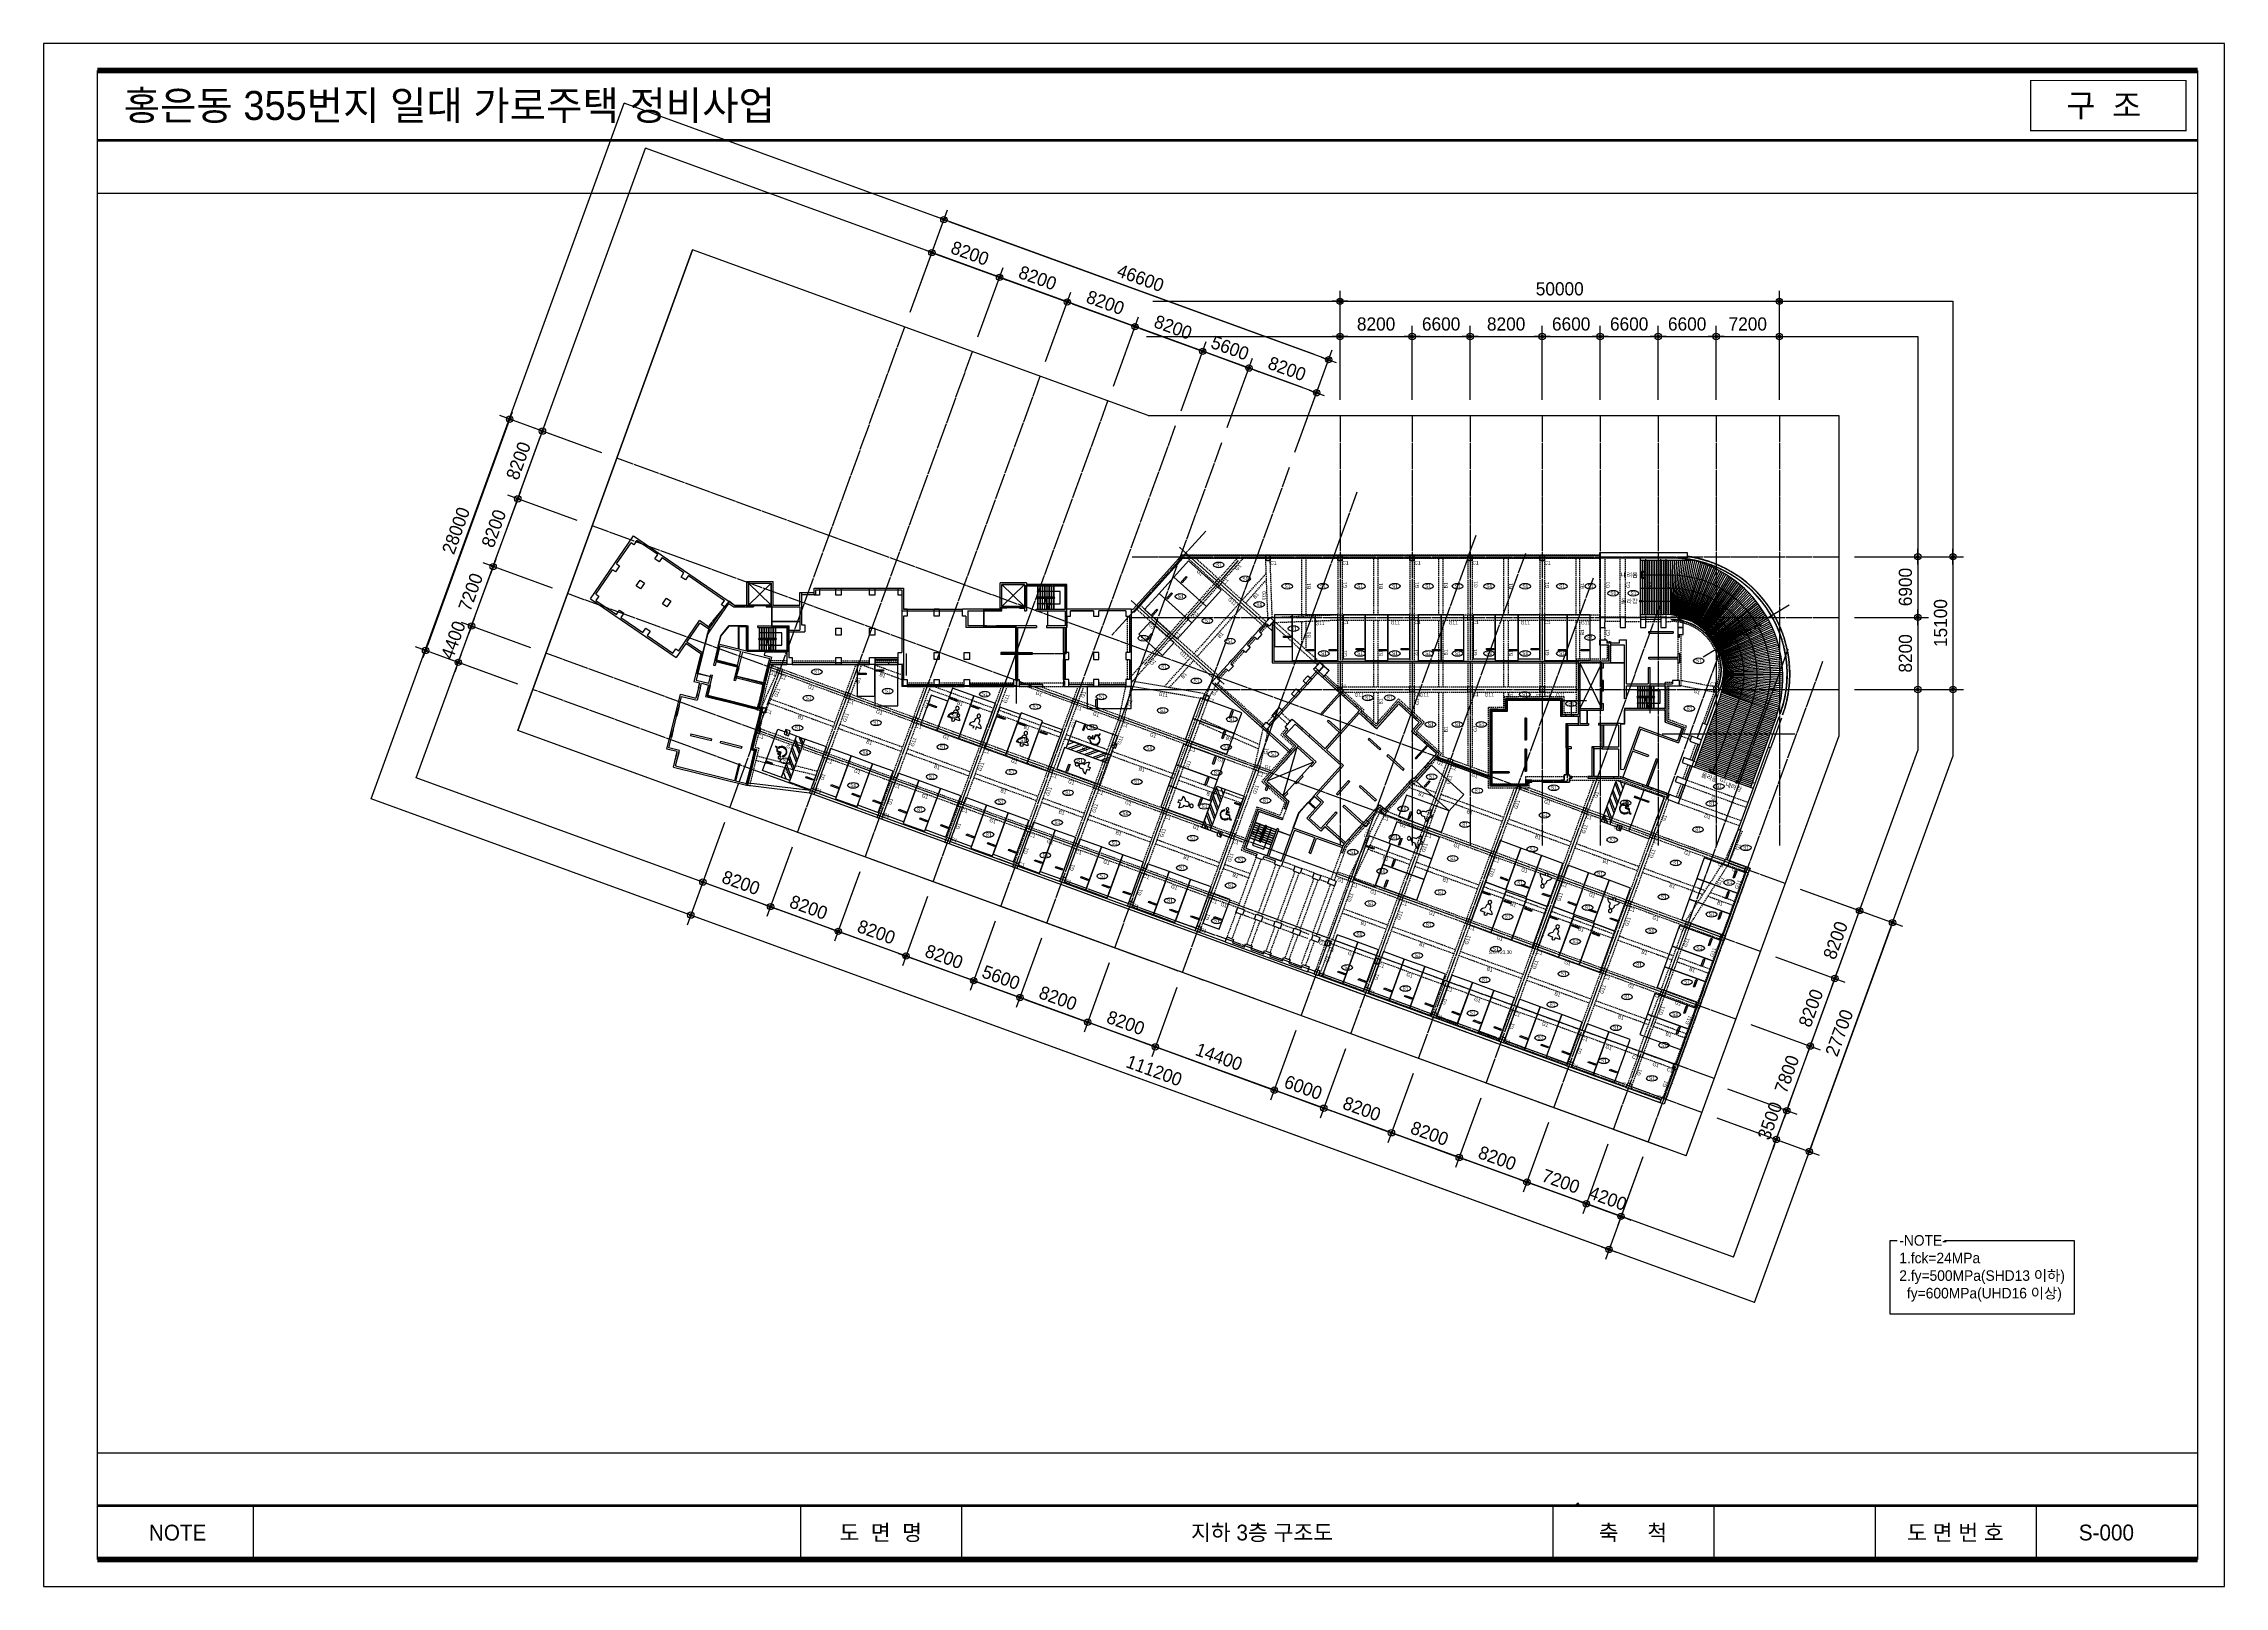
# Model space of a CAD drawing. Extents: x -1102843 to -854660, y -1929973 to -1754472.
import ezdxf
from ezdxf.enums import TextEntityAlignment as Align

# ---------------------------------------------------------------- set-up
doc = ezdxf.new("R2010")
doc.units = 0
doc.header["$LTSCALE"] = 100
doc.header["$MEASUREMENT"] = 0
for name, pattern in [('CEN', [62, 60, -1, 0, -1]), ('HID', [2.3, 1.5, -0.8]), ('HIDDEN', [0.375, 0.25, -0.125])]:
    doc.linetypes.add(name, pattern=pattern)
doc.layers.get('0').update_dxf_attribs({"linetype": 'CONTINUOUS'})
doc.layers.get('DEFPOINTS').update_dxf_attribs({"color": 114, "linetype": 'CONTINUOUS'})
for name, color, linetype in [('!!0-BEAM', 6, 'HID'), ('!!0-BEAM-N', 1, 'HIDDEN'), ('!!0-Cen', 174, 'CEN'), ('!!0-COLUMN', 41, 'CONTINUOUS'), ('!!0-COLUMN-N', 2, 'CONTINUOUS'), ('!!0-END', 253, 'CONTINUOUS'), ('!!0-GIRDER', 3, 'HID'), ('!!0-GIRDER-N', 3, 'CONTINUOUS'), ('!!0-OPEN', 1, 'CONTINUOUS'), ('!!0-WALL', 2, 'CONTINUOUS'), ('!!00-Level', 253, 'CONTINUOUS'), ('000_주차라인', 251, 'CONTINUOUS'), ('7DIM', 7, 'CONTINUOUS'), ('Dim', 7, 'CONTINUOUS'), ('T-text', 3, 'CONTINUOUS'), ('TITLE-BOX', 5, 'CONTINUOUS'), ('구로구', 8, 'CONTINUOUS'), ('풍세_심의form$0$TEXT', 3, 'CONTINUOUS')]:
    doc.layers.add(name, color=color, linetype=linetype)
for name, color, linetype, plot in [('!!0-비내력(경량_출력금지)', 91, 'CONTINUOUS', False), ('!!0-비내력벽(조적_출력금지)', 92, 'CONTINUOUS', False), ('DEFPOINT', 135, 'CONTINUOUS', False)]:
    doc.layers.add(name, color=color, linetype=linetype, plot=plot)
doc.layers.add('!!0-하부골조', color=5, linetype='HIDDEN', lineweight=50)
doc.styles.add('굴림', font='Gulim.ttf')
doc.styles.add('나눔고딕', font='Dotum.ttf')
doc.styles.add('돋움', font='Dotum.ttf', dxfattribs={"width": 0.8})
doc.dimstyles.new('DIM1', dxfattribs={"dimscale": 300, "dimtxt": 3, "dimasz": 1, "dimexe": 2, "dimexo": 3, "dimgap": 1.1, "dimtad": 1, "dimdec": 0, "dimdsep": 46, "dimtxsty": '돋움', "dimblk": 'DIMDOT', "dimcen": 1.25, "dimclrd": 256, "dimclre": 7, "dimclrt": 20, "dimadec": 0, "dimazin": 0, "dimtfac": 1, "dimtdec": 0, "dimtix": 1, "dimtmove": 2, "dimatfit": 2, "dimfxl": 1, "dimtolj": 1, "dimarcsym": 0})

# ---------------------------------------------------------------- blocks, each defined once
blk = doc.blocks.new('DIMDOT')
at = {"layer": '7DIM'}
blk.add_line((-1.5, 0), (1.5, 0), dxfattribs=at)
for radius in [0.6, 0.28]:
    blk.add_circle((0, 0), radius, dxfattribs=at)
blk = doc.blocks.new('*D395')
at = {"layer": 'DEFPOINTS', "color": 0, "transparency": 16777216}
for p in [(-1024741, -1841397, 0), (-1017035, -1844201, 0), (-1020113, -1852659)]:
    blk.add_point(p, dxfattribs=at)
at = {"layer": 'Dim', "color": 7, "lineweight": -2, "transparency": 16777216}
for p, q in [((-1025356, -1843088), (-1028229, -1850982)), ((-1017651, -1845893), (-1020524, -1853786))]:
    blk.add_line(p, q, dxfattribs=at)
at = {"layer": 'Dim', "lineweight": -2, "transparency": 16777216}
blk.add_line((-1027255, -1850059), (-1020677, -1852453), dxfattribs=at)
at = {"layer": 'Dim', "lineweight": -2, "transparency": 16777216, "xscale": 600, "yscale": 600, "zscale": 600}
for p, rotation in [((-1027819, -1849854), 160.0000000027658), ((-1020113, -1852659), 340.0000000027657)]:
    blk.add_blockref('DIMDOT', p, dxfattribs=dict(at, rotation=rotation))
at = {"layer": 'Dim', "color": 3, "transparency": 16777216, "insert": (-1023483, -1849930), "char_height": 1500, "attachment_point": 5, "rotation": 340, "style": '굴림'}
blk.add_mtext('\\A1;8200', dxfattribs=at)
blk = doc.blocks.new('*D396')
at = {"layer": 'DEFPOINTS', "color": 0, "transparency": 16777216}
for p in [(-1017035, -1844201, 0), (-1009330, -1847006, 0), (-1012408, -1855463)]:
    blk.add_point(p, dxfattribs=at)
at = {"layer": 'Dim', "color": 7, "lineweight": -2, "transparency": 16777216}
for p, q in [((-1017651, -1845893), (-1020524, -1853786)), ((-1009945, -1848697), (-1012818, -1856591))]:
    blk.add_line(p, q, dxfattribs=at)
at = {"layer": 'Dim', "lineweight": -2, "transparency": 16777216}
blk.add_line((-1019550, -1852864), (-1012972, -1855258), dxfattribs=at)
at = {"layer": 'Dim', "lineweight": -2, "transparency": 16777216, "xscale": 600, "yscale": 600, "zscale": 600}
for p, rotation in [((-1020113, -1852659), 160.0000000028001), ((-1012408, -1855463), 340.0000000028001)]:
    blk.add_blockref('DIMDOT', p, dxfattribs=dict(at, rotation=rotation))
at = {"layer": 'Dim', "color": 3, "transparency": 16777216, "insert": (-1015778, -1852735), "char_height": 1500, "attachment_point": 5, "rotation": 340, "style": '굴림'}
blk.add_mtext('\\A1;8200', dxfattribs=at)
blk = doc.blocks.new('*D397')
at = {"layer": 'DEFPOINTS', "color": 0, "transparency": 16777216}
for p in [(-1009330, -1847006, 0), (-1001624, -1849810, 0), (-1004702, -1858268)]:
    blk.add_point(p, dxfattribs=at)
at = {"layer": 'Dim', "color": 7, "lineweight": -2, "transparency": 16777216}
for p, q in [((-1009945, -1848697), (-1012818, -1856591)), ((-1002240, -1851502), (-1005113, -1859395))]:
    blk.add_line(p, q, dxfattribs=at)
at = {"layer": 'Dim', "lineweight": -2, "transparency": 16777216}
blk.add_line((-1011844, -1855668), (-1005266, -1858062), dxfattribs=at)
at = {"layer": 'Dim', "lineweight": -2, "transparency": 16777216, "xscale": 600, "yscale": 600, "zscale": 600}
for p, rotation in [((-1012408, -1855463), 160.0000000027056), ((-1004702, -1858268), 340.0000000027056)]:
    blk.add_blockref('DIMDOT', p, dxfattribs=dict(at, rotation=rotation))
at = {"layer": 'Dim', "color": 3, "transparency": 16777216, "insert": (-1008073, -1855539), "char_height": 1500, "attachment_point": 5, "rotation": 340, "style": '굴림'}
blk.add_mtext('\\A1;8200', dxfattribs=at)
blk = doc.blocks.new('*D398')
at = {"layer": 'DEFPOINTS', "color": 0, "transparency": 16777216}
for p in [(-1001624, -1849810, 0), (-993919, -1852615, 0), (-996997, -1861072)]:
    blk.add_point(p, dxfattribs=at)
at = {"layer": 'Dim', "color": 7, "lineweight": -2, "transparency": 16777216}
for p, q in [((-1002240, -1851502), (-1005113, -1859395)), ((-994534, -1854306), (-997407, -1862200))]:
    blk.add_line(p, q, dxfattribs=at)
at = {"layer": 'Dim', "lineweight": -2, "transparency": 16777216}
blk.add_line((-1004139, -1858473), (-997561, -1860867), dxfattribs=at)
at = {"layer": 'Dim', "lineweight": -2, "transparency": 16777216, "xscale": 600, "yscale": 600, "zscale": 600}
for p, rotation in [((-1004702, -1858268), 160.0000000027273), ((-996997, -1861072), 340.0000000027273)]:
    blk.add_blockref('DIMDOT', p, dxfattribs=dict(at, rotation=rotation))
at = {"layer": 'Dim', "color": 3, "transparency": 16777216, "insert": (-1000367, -1858344), "char_height": 1500, "attachment_point": 5, "rotation": 340, "style": '굴림'}
blk.add_mtext('\\A1;8200', dxfattribs=at)
blk = doc.blocks.new('*D399')
at = {"layer": 'DEFPOINTS', "color": 0, "transparency": 16777216}
for p in [(-1024741, -1841397, 0), (-920247, -1879429, 0), (-924693, -1891645)]:
    blk.add_point(p, dxfattribs=at)
at = {"layer": 'Dim', "color": 7, "lineweight": -2, "transparency": 16777216}
for p, q in [((-1025356, -1843088), (-1029597, -1854740)), ((-920862, -1881121), (-925103, -1892773))]:
    blk.add_line(p, q, dxfattribs=at)
at = {"layer": 'Dim', "lineweight": -2, "transparency": 16777216}
blk.add_line((-1028623, -1853818), (-925257, -1891440), dxfattribs=at)
at = {"layer": 'Dim', "lineweight": -2, "transparency": 16777216, "xscale": 600, "yscale": 600, "zscale": 600}
for p, rotation in [((-1029187, -1853613), 160.0000000027339), ((-924693, -1891645), 340.0000000027339)]:
    blk.add_blockref('DIMDOT', p, dxfattribs=dict(at, rotation=rotation))
at = {"layer": 'Dim', "color": 3, "transparency": 16777216, "insert": (-976457, -1871303), "char_height": 1500, "attachment_point": 5, "rotation": 340, "style": '굴림'}
blk.add_mtext('\\A1;111200', dxfattribs=at)
blk = doc.blocks.new('*D400')
at = {"layer": 'DEFPOINTS', "color": 0, "transparency": 16777216}
for p in [(-1037616, -1801630, 0), (-1059376, -1823507), (-1047193, -1827941, 0)]:
    blk.add_point(p, dxfattribs=at)
at = {"layer": 'Dim', "color": 7, "lineweight": -2, "transparency": 16777216}
for p, q in [((-1039307, -1801014), (-1050927, -1796785)), ((-1048884, -1827326), (-1060503, -1823096))]:
    blk.add_line(p, q, dxfattribs=at)
at = {"layer": 'Dim', "lineweight": -2, "transparency": 16777216}
blk.add_line((-1050004, -1797759), (-1059171, -1822943), dxfattribs=at)
at = {"layer": 'Dim', "lineweight": -2, "transparency": 16777216, "xscale": 600, "yscale": 600, "zscale": 600}
for p, rotation in [((-1049799, -1797195), 70.00000000199519), ((-1059376, -1823507), 250.0000000019951)]:
    blk.add_blockref('DIMDOT', p, dxfattribs=dict(at, rotation=rotation))
at = {"layer": 'Dim', "color": 3, "transparency": 16777216, "insert": (-1055913, -1809869), "char_height": 1500, "attachment_point": 5, "rotation": 70, "style": '굴림'}
blk.add_mtext('\\A1;28000', dxfattribs=at)
blk = doc.blocks.new('*D401')
at = {"layer": 'DEFPOINTS', "color": 0, "transparency": 16777216}
for p in [(-947100, -1787784), (-955300, -1796784, 0), (-947100, -1796784, 0)]:
    blk.add_point(p, dxfattribs=at)
at = {"layer": 'Dim', "color": 7, "lineweight": -2, "transparency": 16777216}
for p, q in [((-955300, -1794984), (-955300, -1786584)), ((-947100, -1794984), (-947100, -1786584))]:
    blk.add_line(p, q, dxfattribs=at)
at = {"layer": 'Dim', "lineweight": -2, "transparency": 16777216}
blk.add_line((-954700, -1787784), (-947700, -1787784), dxfattribs=at)
at = {"layer": 'Dim', "lineweight": -2, "transparency": 16777216, "xscale": 600, "yscale": 600, "zscale": 600, "rotation": 180}
blk.add_blockref('DIMDOT', (-955300, -1787784), dxfattribs=at)
at = {"layer": 'Dim', "lineweight": -2, "transparency": 16777216, "xscale": 600, "yscale": 600, "zscale": 600}
blk.add_blockref('DIMDOT', (-947100, -1787784), dxfattribs=at)
at = {"layer": 'Dim', "color": 3, "transparency": 16777216, "insert": (-951200, -1786373), "char_height": 1500, "attachment_point": 5, "style": '굴림'}
blk.add_mtext('\\A1;8200', dxfattribs=at)
blk = doc.blocks.new('*D402')
at = {"layer": 'DEFPOINTS', "color": 0, "transparency": 16777216}
for p in [(-940500, -1787784), (-947100, -1796784, 0), (-940500, -1796784, 0)]:
    blk.add_point(p, dxfattribs=at)
at = {"layer": 'Dim', "color": 7, "lineweight": -2, "transparency": 16777216}
for p, q in [((-947100, -1794984), (-947100, -1786584)), ((-940500, -1794984), (-940500, -1786584))]:
    blk.add_line(p, q, dxfattribs=at)
at = {"layer": 'Dim', "lineweight": -2, "transparency": 16777216}
blk.add_line((-946500, -1787784), (-941100, -1787784), dxfattribs=at)
at = {"layer": 'Dim', "lineweight": -2, "transparency": 16777216, "xscale": 600, "yscale": 600, "zscale": 600, "rotation": 180}
blk.add_blockref('DIMDOT', (-947100, -1787784), dxfattribs=at)
at = {"layer": 'Dim', "lineweight": -2, "transparency": 16777216, "xscale": 600, "yscale": 600, "zscale": 600}
blk.add_blockref('DIMDOT', (-940500, -1787784), dxfattribs=at)
at = {"layer": 'Dim', "color": 3, "transparency": 16777216, "insert": (-943800, -1786373), "char_height": 1500, "attachment_point": 5, "style": '굴림'}
blk.add_mtext('\\A1;6600', dxfattribs=at)
blk = doc.blocks.new('*D403')
at = {"layer": 'DEFPOINTS', "color": 0, "transparency": 16777216}
for p in [(-932300, -1787784), (-940500, -1796784, 0), (-932300, -1796784, 0)]:
    blk.add_point(p, dxfattribs=at)
at = {"layer": 'Dim', "color": 7, "lineweight": -2, "transparency": 16777216}
for p, q in [((-940500, -1794984), (-940500, -1786584)), ((-932300, -1794984), (-932300, -1786584))]:
    blk.add_line(p, q, dxfattribs=at)
at = {"layer": 'Dim', "lineweight": -2, "transparency": 16777216}
blk.add_line((-939900, -1787784), (-932900, -1787784), dxfattribs=at)
at = {"layer": 'Dim', "lineweight": -2, "transparency": 16777216, "xscale": 600, "yscale": 600, "zscale": 600, "rotation": 180}
blk.add_blockref('DIMDOT', (-940500, -1787784), dxfattribs=at)
at = {"layer": 'Dim', "lineweight": -2, "transparency": 16777216, "xscale": 600, "yscale": 600, "zscale": 600}
blk.add_blockref('DIMDOT', (-932300, -1787784), dxfattribs=at)
at = {"layer": 'Dim', "color": 3, "transparency": 16777216, "insert": (-936400, -1786373), "char_height": 1500, "attachment_point": 5, "style": '굴림'}
blk.add_mtext('\\A1;8200', dxfattribs=at)
blk = doc.blocks.new('*D404')
at = {"layer": 'DEFPOINTS', "color": 0, "transparency": 16777216}
for p in [(-1051682, -1813963), (-1043225, -1817041, 0), (-1045688, -1823807, 0)]:
    blk.add_point(p, dxfattribs=at)
at = {"layer": 'Dim', "color": 7, "lineweight": -2, "transparency": 16777216}
for p, q in [((-1044917, -1816425), (-1052810, -1813552)), ((-1047379, -1823191), (-1055273, -1820318))]:
    blk.add_line(p, q, dxfattribs=at)
at = {"layer": 'Dim', "lineweight": -2, "transparency": 16777216}
blk.add_line((-1053940, -1820165), (-1051888, -1814526), dxfattribs=at)
at = {"layer": 'Dim', "lineweight": -2, "transparency": 16777216, "xscale": 600, "yscale": 600, "zscale": 600}
for p, rotation in [((-1051682, -1813963), 70.00000000272622), ((-1054145, -1820728), 250.0000000027262)]:
    blk.add_blockref('DIMDOT', p, dxfattribs=dict(at, rotation=rotation))
at = {"layer": 'Dim', "color": 3, "transparency": 16777216, "insert": (-1054240, -1816863), "char_height": 1500, "attachment_point": 5, "rotation": 70, "style": '굴림'}
blk.add_mtext('\\A1;7200', dxfattribs=at)
blk = doc.blocks.new('*D405')
at = {"layer": 'DEFPOINTS', "color": 0, "transparency": 16777216}
for p in [(-905300, -1787784), (-912500, -1796784, 0), (-905300, -1796784, 0)]:
    blk.add_point(p, dxfattribs=at)
at = {"layer": 'Dim', "color": 7, "lineweight": -2, "transparency": 16777216}
for p, q in [((-912500, -1794984), (-912500, -1786584)), ((-905300, -1794984), (-905300, -1786584))]:
    blk.add_line(p, q, dxfattribs=at)
at = {"layer": 'Dim', "lineweight": -2, "transparency": 16777216}
blk.add_line((-911900, -1787784), (-905900, -1787784), dxfattribs=at)
at = {"layer": 'Dim', "lineweight": -2, "transparency": 16777216, "xscale": 600, "yscale": 600, "zscale": 600, "rotation": 180}
blk.add_blockref('DIMDOT', (-912500, -1787784), dxfattribs=at)
at = {"layer": 'Dim', "lineweight": -2, "transparency": 16777216, "xscale": 600, "yscale": 600, "zscale": 600}
blk.add_blockref('DIMDOT', (-905300, -1787784), dxfattribs=at)
at = {"layer": 'Dim', "color": 3, "transparency": 16777216, "insert": (-908900, -1786373), "char_height": 1500, "attachment_point": 5, "style": '굴림'}
blk.add_mtext('\\A1;7200', dxfattribs=at)
blk = doc.blocks.new('*D406')
at = {"layer": 'DEFPOINTS', "color": 0, "transparency": 16777216}
for p in [(-905300, -1783784), (-955300, -1796784, 0), (-905300, -1796784, 0)]:
    blk.add_point(p, dxfattribs=at)
at = {"layer": 'Dim', "color": 7, "lineweight": -2, "transparency": 16777216}
for p, q in [((-955300, -1794984), (-955300, -1782584)), ((-905300, -1794984), (-905300, -1782584))]:
    blk.add_line(p, q, dxfattribs=at)
at = {"layer": 'Dim', "lineweight": -2, "transparency": 16777216}
blk.add_line((-954700, -1783784), (-905900, -1783784), dxfattribs=at)
at = {"layer": 'Dim', "lineweight": -2, "transparency": 16777216, "xscale": 600, "yscale": 600, "zscale": 600, "rotation": 180}
blk.add_blockref('DIMDOT', (-955300, -1783784), dxfattribs=at)
at = {"layer": 'Dim', "lineweight": -2, "transparency": 16777216, "xscale": 600, "yscale": 600, "zscale": 600}
blk.add_blockref('DIMDOT', (-905300, -1783784), dxfattribs=at)
at = {"layer": 'Dim', "color": 3, "transparency": 16777216, "insert": (-930300, -1782373), "char_height": 1500, "attachment_point": 5, "style": '굴림'}
blk.add_mtext('\\A1;50000', dxfattribs=at)
blk = doc.blocks.new('*D407')
at = {"layer": 'DEFPOINTS', "color": 0, "transparency": 16777216}
for p in [(-925700, -1787784), (-932300, -1796784, 0), (-925700, -1796784, 0)]:
    blk.add_point(p, dxfattribs=at)
at = {"layer": 'Dim', "color": 7, "lineweight": -2, "transparency": 16777216}
for p, q in [((-932300, -1794984), (-932300, -1786584)), ((-925700, -1794984), (-925700, -1786584))]:
    blk.add_line(p, q, dxfattribs=at)
at = {"layer": 'Dim', "lineweight": -2, "transparency": 16777216}
blk.add_line((-931700, -1787784), (-926300, -1787784), dxfattribs=at)
at = {"layer": 'Dim', "lineweight": -2, "transparency": 16777216, "xscale": 600, "yscale": 600, "zscale": 600, "rotation": 180}
blk.add_blockref('DIMDOT', (-932300, -1787784), dxfattribs=at)
at = {"layer": 'Dim', "lineweight": -2, "transparency": 16777216, "xscale": 600, "yscale": 600, "zscale": 600}
blk.add_blockref('DIMDOT', (-925700, -1787784), dxfattribs=at)
at = {"layer": 'Dim', "color": 3, "transparency": 16777216, "insert": (-929000, -1786373), "char_height": 1500, "attachment_point": 5, "style": '굴림'}
blk.add_mtext('\\A1;6600', dxfattribs=at)
blk = doc.blocks.new('*D408')
at = {"layer": 'DEFPOINTS', "color": 0, "transparency": 16777216}
for p in [(-919100, -1787784), (-925700, -1796784, 0), (-919100, -1796784, 0)]:
    blk.add_point(p, dxfattribs=at)
at = {"layer": 'Dim', "color": 7, "lineweight": -2, "transparency": 16777216}
for p, q in [((-925700, -1794984), (-925700, -1786584)), ((-919100, -1794984), (-919100, -1786584))]:
    blk.add_line(p, q, dxfattribs=at)
at = {"layer": 'Dim', "lineweight": -2, "transparency": 16777216}
blk.add_line((-925100, -1787784), (-919700, -1787784), dxfattribs=at)
at = {"layer": 'Dim', "lineweight": -2, "transparency": 16777216, "xscale": 600, "yscale": 600, "zscale": 600, "rotation": 180}
blk.add_blockref('DIMDOT', (-925700, -1787784), dxfattribs=at)
at = {"layer": 'Dim', "lineweight": -2, "transparency": 16777216, "xscale": 600, "yscale": 600, "zscale": 600}
blk.add_blockref('DIMDOT', (-919100, -1787784), dxfattribs=at)
at = {"layer": 'Dim', "color": 3, "transparency": 16777216, "insert": (-922400, -1786373), "char_height": 1500, "attachment_point": 5, "style": '굴림'}
blk.add_mtext('\\A1;6600', dxfattribs=at)
blk = doc.blocks.new('*D409')
at = {"layer": 'DEFPOINTS', "color": 0, "transparency": 16777216}
for p in [(-994051, -1781054), (-1004835, -1786707, 0), (-997130, -1789511, 0)]:
    blk.add_point(p, dxfattribs=at)
at = {"layer": 'Dim', "color": 7, "lineweight": -2, "transparency": 16777216}
for p, q in [((-1004219, -1785015), (-1001346, -1777122)), ((-996514, -1787820), (-993641, -1779926))]:
    blk.add_line(p, q, dxfattribs=at)
at = {"layer": 'Dim', "lineweight": -2, "transparency": 16777216}
blk.add_line((-1001193, -1778455), (-994615, -1780849), dxfattribs=at)
at = {"layer": 'Dim', "lineweight": -2, "transparency": 16777216, "xscale": 600, "yscale": 600, "zscale": 600}
for p, rotation in [((-1001757, -1778249), 160.0000000027663), ((-994051, -1781054), 340.0000000027663)]:
    blk.add_blockref('DIMDOT', p, dxfattribs=dict(at, rotation=rotation))
at = {"layer": 'Dim', "color": 3, "transparency": 16777216, "insert": (-997422, -1778326), "char_height": 1500, "attachment_point": 5, "rotation": 340, "style": '굴림'}
blk.add_mtext('\\A1;8200', dxfattribs=at)
blk = doc.blocks.new('*D410')
at = {"layer": 'DEFPOINTS', "color": 0, "transparency": 16777216}
for p in [(-986346, -1783858), (-997130, -1789511, 0), (-989424, -1792316)]:
    blk.add_point(p, dxfattribs=at)
at = {"layer": 'Dim', "color": 7, "lineweight": -2, "transparency": 16777216}
for p, q in [((-996514, -1787820), (-993641, -1779926)), ((-988808, -1790624), (-985935, -1782731))]:
    blk.add_line(p, q, dxfattribs=at)
at = {"layer": 'Dim', "lineweight": -2, "transparency": 16777216}
blk.add_line((-993488, -1781259), (-986910, -1783653), dxfattribs=at)
at = {"layer": 'Dim', "lineweight": -2, "transparency": 16777216, "xscale": 600, "yscale": 600, "zscale": 600}
for p, rotation in [((-994051, -1781054), 160.0000000027334), ((-986346, -1783858), 340.0000000027334)]:
    blk.add_blockref('DIMDOT', p, dxfattribs=dict(at, rotation=rotation))
at = {"layer": 'Dim', "color": 3, "transparency": 16777216, "insert": (-989716, -1781130), "char_height": 1500, "attachment_point": 5, "rotation": 340, "style": '굴림'}
blk.add_mtext('\\A1;8200', dxfattribs=at)
blk = doc.blocks.new('*D411')
at = {"layer": 'DEFPOINTS', "color": 0, "transparency": 16777216}
for p in [(-978640, -1786663), (-989424, -1792316, 0), (-981719, -1795120, 0)]:
    blk.add_point(p, dxfattribs=at)
at = {"layer": 'Dim', "color": 7, "lineweight": -2, "transparency": 16777216}
for p, q in [((-988808, -1790624), (-985935, -1782731)), ((-981103, -1793429), (-978230, -1785535))]:
    blk.add_line(p, q, dxfattribs=at)
at = {"layer": 'Dim', "lineweight": -2, "transparency": 16777216}
blk.add_line((-985782, -1784064), (-979204, -1786458), dxfattribs=at)
at = {"layer": 'Dim', "lineweight": -2, "transparency": 16777216, "xscale": 600, "yscale": 600, "zscale": 600}
for p, rotation in [((-986346, -1783858), 160.0000000027673), ((-978640, -1786663), 340.0000000027673)]:
    blk.add_blockref('DIMDOT', p, dxfattribs=dict(at, rotation=rotation))
at = {"layer": 'Dim', "color": 3, "transparency": 16777216, "insert": (-982011, -1783935), "char_height": 1500, "attachment_point": 5, "rotation": 340, "style": '굴림'}
blk.add_mtext('\\A1;8200', dxfattribs=at)
blk = doc.blocks.new('*D412')
at = {"layer": 'DEFPOINTS', "color": 0, "transparency": 16777216}
for p in [(-970935, -1789468), (-981719, -1795120, 0), (-974013, -1797925, 0)]:
    blk.add_point(p, dxfattribs=at)
at = {"layer": 'Dim', "color": 7, "lineweight": -2, "transparency": 16777216}
for p, q in [((-981103, -1793429), (-978230, -1785535)), ((-973397, -1796233), (-970525, -1788340))]:
    blk.add_line(p, q, dxfattribs=at)
at = {"layer": 'Dim', "lineweight": -2, "transparency": 16777216}
blk.add_line((-978077, -1786868), (-971499, -1789262), dxfattribs=at)
at = {"layer": 'Dim', "lineweight": -2, "transparency": 16777216, "xscale": 600, "yscale": 600, "zscale": 600}
for p, rotation in [((-978640, -1786663), 160.0000000028091), ((-970935, -1789468), 340.0000000028092)]:
    blk.add_blockref('DIMDOT', p, dxfattribs=dict(at, rotation=rotation))
at = {"layer": 'Dim', "color": 3, "transparency": 16777216, "insert": (-974305, -1786739), "char_height": 1500, "attachment_point": 5, "rotation": 340, "style": '굴림'}
blk.add_mtext('\\A1;8200', dxfattribs=at)
blk = doc.blocks.new('*D413')
at = {"layer": 'DEFPOINTS', "color": 0, "transparency": 16777216}
for p in [(-965673, -1791383), (-974013, -1797925, 0), (-968751, -1799840, 0)]:
    blk.add_point(p, dxfattribs=at)
at = {"layer": 'Dim', "color": 7, "lineweight": -2, "transparency": 16777216}
for p, q in [((-973397, -1796233), (-970525, -1788340)), ((-968135, -1798149), (-965262, -1790255))]:
    blk.add_line(p, q, dxfattribs=at)
at = {"layer": 'Dim', "lineweight": -2, "transparency": 16777216}
for p, q in [((-971499, -1789262), (-972063, -1789057)), ((-970935, -1789468), (-965673, -1791383)), ((-965109, -1791588), (-964545, -1791793))]:
    blk.add_line(p, q, dxfattribs=at)
at = {"layer": 'Dim', "lineweight": -2, "transparency": 16777216, "xscale": 600, "yscale": 600, "zscale": 600}
for p, rotation in [((-970935, -1789468), 340.0000000027672), ((-965673, -1791383), 160.0000000027672)]:
    blk.add_blockref('DIMDOT', p, dxfattribs=dict(at, rotation=rotation))
at = {"layer": 'Dim', "color": 3, "transparency": 16777216, "insert": (-967821, -1789099), "char_height": 1500, "attachment_point": 5, "rotation": 340, "style": '굴림'}
blk.add_mtext('\\A1;5600', dxfattribs=at)
blk = doc.blocks.new('*D414')
at = {"layer": 'DEFPOINTS', "color": 0, "transparency": 16777216}
for p in [(-957967, -1794188), (-968751, -1799840, 0), (-961045, -1802645, 0)]:
    blk.add_point(p, dxfattribs=at)
at = {"layer": 'Dim', "color": 7, "lineweight": -2, "transparency": 16777216}
for p, q in [((-968135, -1798149), (-965262, -1790255)), ((-960430, -1800953), (-957557, -1793060))]:
    blk.add_line(p, q, dxfattribs=at)
at = {"layer": 'Dim', "lineweight": -2, "transparency": 16777216}
blk.add_line((-965109, -1791588), (-958531, -1793982), dxfattribs=at)
at = {"layer": 'Dim', "lineweight": -2, "transparency": 16777216, "xscale": 600, "yscale": 600, "zscale": 600}
for p, rotation in [((-965673, -1791383), 160.0000000027647), ((-957967, -1794188), 340.0000000027646)]:
    blk.add_blockref('DIMDOT', p, dxfattribs=dict(at, rotation=rotation))
at = {"layer": 'Dim', "color": 3, "transparency": 16777216, "insert": (-961337, -1791459), "char_height": 1500, "attachment_point": 5, "rotation": 340, "style": '굴림'}
blk.add_mtext('\\A1;8200', dxfattribs=at)
blk = doc.blocks.new('*D415')
at = {"layer": 'DEFPOINTS', "color": 0, "transparency": 16777216}
for p in [(-1004835, -1786707, 0), (-956599, -1790429), (-961045, -1802645, 0)]:
    blk.add_point(p, dxfattribs=at)
at = {"layer": 'Dim', "color": 7, "lineweight": -2, "transparency": 16777216}
for p, q in [((-1004219, -1785015), (-999978, -1773363)), ((-960430, -1800953), (-956189, -1789301))]:
    blk.add_line(p, q, dxfattribs=at)
at = {"layer": 'Dim', "lineweight": -2, "transparency": 16777216}
blk.add_line((-999825, -1774696), (-957163, -1790224), dxfattribs=at)
at = {"layer": 'Dim', "lineweight": -2, "transparency": 16777216, "xscale": 600, "yscale": 600, "zscale": 600}
for p, rotation in [((-1000389, -1774491), 160.000000002771), ((-956599, -1790429), 340.0000000027711)]:
    blk.add_blockref('DIMDOT', p, dxfattribs=dict(at, rotation=rotation))
at = {"layer": 'Dim', "color": 3, "transparency": 16777216, "insert": (-978011, -1781134), "char_height": 1500, "attachment_point": 5, "rotation": 340, "style": '굴림'}
blk.add_mtext('\\A1;46600', dxfattribs=at)
blk = doc.blocks.new('*D416')
at = {"layer": 'DEFPOINTS', "color": 0, "transparency": 16777216}
for p in [(-898546, -1812840, 0), (-898546, -1819740, 0), (-889546, -1819740)]:
    blk.add_point(p, dxfattribs=at)
at = {"layer": 'Dim', "color": 7, "lineweight": -2, "transparency": 16777216}
for p, q in [((-896746, -1812840), (-888346, -1812840)), ((-896746, -1819740), (-888346, -1819740))]:
    blk.add_line(p, q, dxfattribs=at)
at = {"layer": 'Dim', "lineweight": -2, "transparency": 16777216}
blk.add_line((-889546, -1813440), (-889546, -1819140), dxfattribs=at)
at = {"layer": 'Dim', "lineweight": -2, "transparency": 16777216, "xscale": 600, "yscale": 600, "zscale": 600}
for p, rotation in [((-889546, -1812840), 90), ((-889546, -1819740), 270)]:
    blk.add_blockref('DIMDOT', p, dxfattribs=dict(at, rotation=rotation))
at = {"layer": 'Dim', "color": 3, "transparency": 16777216, "insert": (-890957, -1816290), "char_height": 1500, "attachment_point": 5, "rotation": 90, "style": '굴림'}
blk.add_mtext('\\A1;6900', dxfattribs=at)
blk = doc.blocks.new('*D417')
at = {"layer": 'DEFPOINTS', "color": 0, "transparency": 16777216}
for p in [(-898546, -1819740, 0), (-898546, -1827940, 0), (-889546, -1827940)]:
    blk.add_point(p, dxfattribs=at)
at = {"layer": 'Dim', "color": 7, "lineweight": -2, "transparency": 16777216}
for p, q in [((-896746, -1819740), (-888346, -1819740)), ((-896746, -1827940), (-888346, -1827940))]:
    blk.add_line(p, q, dxfattribs=at)
at = {"layer": 'Dim', "lineweight": -2, "transparency": 16777216}
blk.add_line((-889546, -1820340), (-889546, -1827340), dxfattribs=at)
at = {"layer": 'Dim', "lineweight": -2, "transparency": 16777216, "xscale": 600, "yscale": 600, "zscale": 600}
for p, rotation in [((-889546, -1819740), 90), ((-889546, -1827940), 270)]:
    blk.add_blockref('DIMDOT', p, dxfattribs=dict(at, rotation=rotation))
at = {"layer": 'Dim', "color": 3, "transparency": 16777216, "insert": (-890957, -1823840), "char_height": 1500, "attachment_point": 5, "rotation": 90, "style": '굴림'}
blk.add_mtext('\\A1;8200', dxfattribs=at)
blk = doc.blocks.new('*D418')
at = {"layer": 'DEFPOINTS', "color": 0, "transparency": 16777216}
for p in [(-898546, -1812840, 0), (-898546, -1827940, 0), (-885546, -1827940)]:
    blk.add_point(p, dxfattribs=at)
at = {"layer": 'Dim', "color": 7, "lineweight": -2, "transparency": 16777216}
for p, q in [((-896746, -1812840), (-884346, -1812840)), ((-896746, -1827940), (-884346, -1827940))]:
    blk.add_line(p, q, dxfattribs=at)
at = {"layer": 'Dim', "lineweight": -2, "transparency": 16777216}
blk.add_line((-885546, -1813440), (-885546, -1827340), dxfattribs=at)
at = {"layer": 'Dim', "lineweight": -2, "transparency": 16777216, "xscale": 600, "yscale": 600, "zscale": 600}
for p, rotation in [((-885546, -1812840), 90), ((-885546, -1827940), 270)]:
    blk.add_blockref('DIMDOT', p, dxfattribs=dict(at, rotation=rotation))
at = {"layer": 'Dim', "color": 3, "transparency": 16777216, "insert": (-886957, -1820390), "char_height": 1500, "attachment_point": 5, "rotation": 90, "style": '굴림'}
blk.add_mtext('\\A1;15100', dxfattribs=at)
blk = doc.blocks.new('*D419')
at = {"layer": 'DEFPOINTS', "color": 0, "transparency": 16777216}
for p in [(-912917, -1872770, 0), (-914114, -1876059, 0), (-904460, -1875848)]:
    blk.add_point(p, dxfattribs=at)
at = {"layer": 'Dim', "color": 7, "lineweight": -2, "transparency": 16777216}
for p, q in [((-911226, -1873385), (-903332, -1876258)), ((-912423, -1876674), (-904529, -1879547))]:
    blk.add_line(p, q, dxfattribs=at)
at = {"layer": 'Dim', "lineweight": -2, "transparency": 16777216}
for p, q in [((-905657, -1879137), (-904460, -1875848)), ((-904255, -1875284), (-904049, -1874720)), ((-905862, -1879701), (-906067, -1880264))]:
    blk.add_line(p, q, dxfattribs=at)
at = {"layer": 'Dim', "lineweight": -2, "transparency": 16777216, "xscale": 600, "yscale": 600, "zscale": 600}
for p, rotation in [((-904460, -1875848), 250.0000000027372), ((-905657, -1879137), 70.00000000273717)]:
    blk.add_blockref('DIMDOT', p, dxfattribs=dict(at, rotation=rotation))
at = {"layer": 'Dim', "color": 3, "transparency": 16777216, "insert": (-906384, -1877010), "char_height": 1500, "attachment_point": 5, "rotation": 70, "style": '굴림'}
blk.add_mtext('\\A1;3500', dxfattribs=at)
blk = doc.blocks.new('*D420')
at = {"layer": 'DEFPOINTS', "color": 0, "transparency": 16777216}
for p in [(-910249, -1865440, 0), (-901792, -1868518), (-912917, -1872770, 0)]:
    blk.add_point(p, dxfattribs=at)
at = {"layer": 'Dim', "color": 7, "lineweight": -2, "transparency": 16777216}
for p, q in [((-908558, -1866056), (-900665, -1868929)), ((-911226, -1873385), (-903332, -1876258))]:
    blk.add_line(p, q, dxfattribs=at)
at = {"layer": 'Dim', "lineweight": -2, "transparency": 16777216}
blk.add_line((-904255, -1875284), (-901997, -1869082), dxfattribs=at)
at = {"layer": 'Dim', "lineweight": -2, "transparency": 16777216, "xscale": 600, "yscale": 600, "zscale": 600}
for p, rotation in [((-901792, -1868518), 70.00000000007175), ((-904460, -1875848), 250.0000000000718)]:
    blk.add_blockref('DIMDOT', p, dxfattribs=dict(at, rotation=rotation))
at = {"layer": 'Dim', "color": 3, "transparency": 16777216, "insert": (-904452, -1871700), "char_height": 1500, "attachment_point": 5, "rotation": 70, "style": '굴림'}
blk.add_mtext('\\A1;7800', dxfattribs=at)
blk = doc.blocks.new('*D421')
at = {"layer": 'DEFPOINTS', "color": 0, "transparency": 16777216}
for p in [(-907445, -1857735, 0), (-898988, -1860813), (-910249, -1865440, 0)]:
    blk.add_point(p, dxfattribs=at)
at = {"layer": 'Dim', "color": 7, "lineweight": -2, "transparency": 16777216}
for p, q in [((-905753, -1858350), (-897860, -1861223)), ((-908558, -1866056), (-900665, -1868929))]:
    blk.add_line(p, q, dxfattribs=at)
at = {"layer": 'Dim', "lineweight": -2, "transparency": 16777216}
blk.add_line((-901587, -1867954), (-899193, -1861376), dxfattribs=at)
at = {"layer": 'Dim', "lineweight": -2, "transparency": 16777216, "xscale": 600, "yscale": 600, "zscale": 600}
for p, rotation in [((-898988, -1860813), 70.00000000272199), ((-901792, -1868518), 250.000000002722)]:
    blk.add_blockref('DIMDOT', p, dxfattribs=dict(at, rotation=rotation))
at = {"layer": 'Dim', "color": 3, "transparency": 16777216, "insert": (-901716, -1864183), "char_height": 1500, "attachment_point": 5, "rotation": 70, "style": '굴림'}
blk.add_mtext('\\A1;8200', dxfattribs=at)
blk = doc.blocks.new('*D422')
at = {"layer": 'DEFPOINTS', "color": 0, "transparency": 16777216}
for p in [(-904640, -1850029, 0), (-896183, -1853107), (-907445, -1857735, 0)]:
    blk.add_point(p, dxfattribs=at)
at = {"layer": 'Dim', "color": 7, "lineweight": -2, "transparency": 16777216}
for p, q in [((-902949, -1850645), (-895055, -1853518)), ((-905753, -1858350), (-897860, -1861223))]:
    blk.add_line(p, q, dxfattribs=at)
at = {"layer": 'Dim', "lineweight": -2, "transparency": 16777216}
blk.add_line((-898782, -1860249), (-896388, -1853671), dxfattribs=at)
at = {"layer": 'Dim', "lineweight": -2, "transparency": 16777216, "xscale": 600, "yscale": 600, "zscale": 600}
for p, rotation in [((-896183, -1853107), 70.00000000272493), ((-898987, -1860813), 250.0000000027249)]:
    blk.add_blockref('DIMDOT', p, dxfattribs=dict(at, rotation=rotation))
at = {"layer": 'Dim', "color": 3, "transparency": 16777216, "insert": (-898911, -1856477), "char_height": 1500, "attachment_point": 5, "rotation": 70, "style": '굴림'}
blk.add_mtext('\\A1;8200', dxfattribs=at)
blk = doc.blocks.new('*D423')
at = {"layer": 'DEFPOINTS', "color": 0, "transparency": 16777216}
for p in [(-904640, -1850029, 0), (-914114, -1876059, 0), (-901898, -1880505)]:
    blk.add_point(p, dxfattribs=at)
at = {"layer": 'Dim', "color": 7, "lineweight": -2, "transparency": 16777216}
for p, q in [((-902949, -1850645), (-891296, -1854886)), ((-912423, -1876674), (-900770, -1880915))]:
    blk.add_line(p, q, dxfattribs=at)
at = {"layer": 'Dim', "lineweight": -2, "transparency": 16777216}
blk.add_line((-892629, -1855039), (-901693, -1879941), dxfattribs=at)
at = {"layer": 'Dim', "lineweight": -2, "transparency": 16777216, "xscale": 600, "yscale": 600, "zscale": 600}
for p, rotation in [((-892424, -1854475), 70.00000000197927), ((-901898, -1880505), 250.0000000019793)]:
    blk.add_blockref('DIMDOT', p, dxfattribs=dict(at, rotation=rotation))
at = {"layer": 'Dim', "color": 3, "transparency": 16777216, "insert": (-898487, -1867007), "char_height": 1500, "attachment_point": 5, "rotation": 70, "style": '굴림'}
blk.add_mtext('\\A1;27700', dxfattribs=at)
blk = doc.blocks.new('*D424')
at = {"layer": 'DEFPOINTS', "color": 0, "transparency": 16777216}
for p in [(-938665, -1872726, 0), (-930959, -1875530, 0), (-934037, -1883988)]:
    blk.add_point(p, dxfattribs=at)
at = {"layer": 'Dim', "color": 7, "lineweight": -2, "transparency": 16777216}
for p, q in [((-939280, -1874417), (-942153, -1882311)), ((-931575, -1877222), (-934448, -1885115))]:
    blk.add_line(p, q, dxfattribs=at)
at = {"layer": 'Dim', "lineweight": -2, "transparency": 16777216}
blk.add_line((-941179, -1881388), (-934601, -1883782), dxfattribs=at)
at = {"layer": 'Dim', "lineweight": -2, "transparency": 16777216, "xscale": 600, "yscale": 600, "zscale": 600}
for p, rotation in [((-941743, -1881183), 160.0000000027293), ((-934037, -1883988), 340.0000000027292)]:
    blk.add_blockref('DIMDOT', p, dxfattribs=dict(at, rotation=rotation))
at = {"layer": 'Dim', "color": 3, "transparency": 16777216, "insert": (-937408, -1881259), "char_height": 1500, "attachment_point": 5, "rotation": 340, "style": '굴림'}
blk.add_mtext('\\A1;8200', dxfattribs=at)
blk = doc.blocks.new('*D425')
at = {"layer": 'DEFPOINTS', "color": 0, "transparency": 16777216}
for p in [(-1048878, -1806257), (-1040421, -1809335), (-1043225, -1817041)]:
    blk.add_point(p, dxfattribs=at)
at = {"layer": 'Dim', "color": 7, "lineweight": -2, "transparency": 16777216}
for p, q in [((-1042112, -1808720), (-1050005, -1805847)), ((-1044917, -1816425), (-1052810, -1813552))]:
    blk.add_line(p, q, dxfattribs=at)
at = {"layer": 'Dim', "lineweight": -2, "transparency": 16777216}
blk.add_line((-1051477, -1813399), (-1049083, -1806821), dxfattribs=at)
at = {"layer": 'Dim', "lineweight": -2, "transparency": 16777216, "xscale": 600, "yscale": 600, "zscale": 600}
for p, rotation in [((-1048878, -1806257), 70.00000000272604), ((-1051682, -1813963), 250.000000002726)]:
    blk.add_blockref('DIMDOT', p, dxfattribs=dict(at, rotation=rotation))
at = {"layer": 'Dim', "color": 3, "transparency": 16777216, "insert": (-1051606, -1809627), "char_height": 1500, "attachment_point": 5, "rotation": 70, "style": '굴림'}
blk.add_mtext('\\A1;8200', dxfattribs=at)
blk = doc.blocks.new('*D426')
at = {"layer": 'DEFPOINTS', "color": 0, "transparency": 16777216}
for p in [(-1046073, -1798552), (-1037616, -1801630, 0), (-1040421, -1809335, 0)]:
    blk.add_point(p, dxfattribs=at)
at = {"layer": 'Dim', "lineweight": -2, "transparency": 16777216}
blk.add_line((-1048673, -1805693), (-1046278, -1799115), dxfattribs=at)
at = {"layer": 'Dim', "color": 7, "lineweight": -2, "transparency": 16777216}
for p, q in [((-1039307, -1801014), (-1047201, -1798141)), ((-1042112, -1808720), (-1050005, -1805847))]:
    blk.add_line(p, q, dxfattribs=at)
at = {"layer": 'Dim', "lineweight": -2, "transparency": 16777216, "xscale": 600, "yscale": 600, "zscale": 600}
for p, rotation in [((-1046073, -1798552), 70.00000000272883), ((-1048878, -1806257), 250.0000000027289)]:
    blk.add_blockref('DIMDOT', p, dxfattribs=dict(at, rotation=rotation))
at = {"layer": 'Dim', "color": 3, "transparency": 16777216, "insert": (-1048801, -1801922), "char_height": 1500, "attachment_point": 5, "rotation": 70, "style": '굴림'}
blk.add_mtext('\\A1;8200', dxfattribs=at)
blk = doc.blocks.new('*D427')
at = {"layer": 'DEFPOINTS', "color": 0, "transparency": 16777216}
for p in [(-930959, -1875530, 0), (-924194, -1877993, 0), (-927272, -1886450)]:
    blk.add_point(p, dxfattribs=at)
at = {"layer": 'Dim', "color": 7, "lineweight": -2, "transparency": 16777216}
for p, q in [((-931575, -1877222), (-934448, -1885115)), ((-924809, -1879684), (-927682, -1887578))]:
    blk.add_line(p, q, dxfattribs=at)
at = {"layer": 'Dim', "lineweight": -2, "transparency": 16777216}
blk.add_line((-933474, -1884193), (-927836, -1886245), dxfattribs=at)
at = {"layer": 'Dim', "lineweight": -2, "transparency": 16777216, "xscale": 600, "yscale": 600, "zscale": 600}
for p, rotation in [((-934037, -1883988), 160.0000000012156), ((-927272, -1886450), 340.0000000012156)]:
    blk.add_blockref('DIMDOT', p, dxfattribs=dict(at, rotation=rotation))
at = {"layer": 'Dim', "color": 3, "transparency": 16777216, "insert": (-930172, -1883893), "char_height": 1500, "attachment_point": 5, "rotation": 340, "style": '굴림'}
blk.add_mtext('\\A1;7200', dxfattribs=at)
blk = doc.blocks.new('*D428')
at = {"layer": 'DEFPOINTS', "color": 0, "transparency": 16777216}
for p in [(-973245, -1860139, 0), (-959714, -1865065, 0), (-962792, -1873522)]:
    blk.add_point(p, dxfattribs=at)
at = {"layer": 'Dim', "color": 7, "lineweight": -2, "transparency": 16777216}
for p, q in [((-973861, -1861831), (-976734, -1869724)), ((-960330, -1866756), (-963203, -1874649))]:
    blk.add_line(p, q, dxfattribs=at)
at = {"layer": 'Dim', "lineweight": -2, "transparency": 16777216}
blk.add_line((-975760, -1868802), (-963356, -1873317), dxfattribs=at)
at = {"layer": 'Dim', "lineweight": -2, "transparency": 16777216, "xscale": 600, "yscale": 600, "zscale": 600}
for p, rotation in [((-976324, -1868597), 160.0000000030312), ((-962792, -1873522), 340.0000000030312)]:
    blk.add_blockref('DIMDOT', p, dxfattribs=dict(at, rotation=rotation))
at = {"layer": 'Dim', "color": 3, "transparency": 16777216, "insert": (-969075, -1869733), "char_height": 1500, "attachment_point": 5, "rotation": 340, "style": '굴림'}
blk.add_mtext('\\A1;14400', dxfattribs=at)
blk = doc.blocks.new('*D429')
at = {"layer": 'DEFPOINTS', "color": 0, "transparency": 16777216}
for p in [(-959714, -1865065, 0), (-954076, -1867117, 0), (-957154, -1875574)]:
    blk.add_point(p, dxfattribs=at)
at = {"layer": 'Dim', "color": 7, "lineweight": -2, "transparency": 16777216}
for p, q in [((-960330, -1866756), (-963203, -1874649)), ((-954691, -1868808), (-957564, -1876701))]:
    blk.add_line(p, q, dxfattribs=at)
at = {"layer": 'Dim', "lineweight": -2, "transparency": 16777216}
blk.add_line((-962228, -1873727), (-957718, -1875369), dxfattribs=at)
at = {"layer": 'Dim', "lineweight": -2, "transparency": 16777216, "xscale": 600, "yscale": 600, "zscale": 600}
for p, rotation in [((-962792, -1873522), 160.0000000028872), ((-957154, -1875574), 340.0000000028872)]:
    blk.add_blockref('DIMDOT', p, dxfattribs=dict(at, rotation=rotation))
at = {"layer": 'Dim', "color": 3, "transparency": 16777216, "insert": (-959490, -1873222), "char_height": 1500, "attachment_point": 5, "rotation": 340, "style": '굴림'}
blk.add_mtext('\\A1;6000', dxfattribs=at)
blk = doc.blocks.new('*D430')
at = {"layer": 'DEFPOINTS', "color": 0, "transparency": 16777216}
for p in [(-954076, -1867117, 0), (-946370, -1869921, 0), (-949448, -1878378)]:
    blk.add_point(p, dxfattribs=at)
at = {"layer": 'Dim', "color": 7, "lineweight": -2, "transparency": 16777216}
for p, q in [((-954691, -1868808), (-957564, -1876701)), ((-946986, -1871613), (-949859, -1879506))]:
    blk.add_line(p, q, dxfattribs=at)
at = {"layer": 'Dim', "lineweight": -2, "transparency": 16777216}
blk.add_line((-956590, -1875779), (-950012, -1878173), dxfattribs=at)
at = {"layer": 'Dim', "lineweight": -2, "transparency": 16777216, "xscale": 600, "yscale": 600, "zscale": 600}
for p, rotation in [((-957154, -1875574), 160.0000000035032), ((-949448, -1878378), 340.0000000035031)]:
    blk.add_blockref('DIMDOT', p, dxfattribs=dict(at, rotation=rotation))
at = {"layer": 'Dim', "color": 3, "transparency": 16777216, "insert": (-952819, -1875650), "char_height": 1500, "attachment_point": 5, "rotation": 340, "style": '굴림'}
blk.add_mtext('\\A1;8200', dxfattribs=at)
blk = doc.blocks.new('*D431')
at = {"layer": 'DEFPOINTS', "color": 0, "transparency": 16777216}
for p in [(-946370, -1869921, 0), (-938665, -1872726, 0), (-941743, -1881183)]:
    blk.add_point(p, dxfattribs=at)
at = {"layer": 'Dim', "color": 7, "lineweight": -2, "transparency": 16777216}
for p, q in [((-946986, -1871613), (-949859, -1879506)), ((-939280, -1874417), (-942153, -1882311))]:
    blk.add_line(p, q, dxfattribs=at)
at = {"layer": 'Dim', "lineweight": -2, "transparency": 16777216}
blk.add_line((-948885, -1878584), (-942307, -1880978), dxfattribs=at)
at = {"layer": 'Dim', "lineweight": -2, "transparency": 16777216, "xscale": 600, "yscale": 600, "zscale": 600}
for p, rotation in [((-949448, -1878378), 160.0000000027268), ((-941743, -1881183), 340.0000000027268)]:
    blk.add_blockref('DIMDOT', p, dxfattribs=dict(at, rotation=rotation))
at = {"layer": 'Dim', "color": 3, "transparency": 16777216, "insert": (-945113, -1878455), "char_height": 1500, "attachment_point": 5, "rotation": 340, "style": '굴림'}
blk.add_mtext('\\A1;8200', dxfattribs=at)
blk = doc.blocks.new('*D432')
at = {"layer": 'DEFPOINTS', "color": 0, "transparency": 16777216}
for p in [(-993919, -1852615, 0), (-988656, -1854530, 0), (-991735, -1862988)]:
    blk.add_point(p, dxfattribs=at)
at = {"layer": 'Dim', "color": 7, "lineweight": -2, "transparency": 16777216}
for p, q in [((-994534, -1854306), (-997407, -1862200)), ((-989272, -1856222), (-992145, -1864115))]:
    blk.add_line(p, q, dxfattribs=at)
at = {"layer": 'Dim', "lineweight": -2, "transparency": 16777216}
for p, q in [((-997561, -1860867), (-998125, -1860662)), ((-996997, -1861072), (-991735, -1862988)), ((-991171, -1863193), (-990607, -1863398))]:
    blk.add_line(p, q, dxfattribs=at)
at = {"layer": 'Dim', "lineweight": -2, "transparency": 16777216, "xscale": 600, "yscale": 600, "zscale": 600}
for p, rotation in [((-996997, -1861072), 340.0000000027708), ((-991735, -1862988), 160.0000000027707)]:
    blk.add_blockref('DIMDOT', p, dxfattribs=dict(at, rotation=rotation))
at = {"layer": 'Dim', "color": 3, "transparency": 16777216, "insert": (-993883, -1860704), "char_height": 1500, "attachment_point": 5, "rotation": 340, "style": '굴림'}
blk.add_mtext('\\A1;5600', dxfattribs=at)
blk = doc.blocks.new('*D433')
at = {"layer": 'DEFPOINTS', "color": 0, "transparency": 16777216}
for p in [(-988656, -1854530, 0), (-980951, -1857335, 0), (-984029, -1865792)]:
    blk.add_point(p, dxfattribs=at)
at = {"layer": 'Dim', "color": 7, "lineweight": -2, "transparency": 16777216}
for p, q in [((-989272, -1856222), (-992145, -1864115)), ((-981567, -1859026), (-984440, -1866920))]:
    blk.add_line(p, q, dxfattribs=at)
at = {"layer": 'Dim', "lineweight": -2, "transparency": 16777216}
blk.add_line((-991171, -1863193), (-984593, -1865587), dxfattribs=at)
at = {"layer": 'Dim', "lineweight": -2, "transparency": 16777216, "xscale": 600, "yscale": 600, "zscale": 600}
for p, rotation in [((-991735, -1862988), 160.0000000025695), ((-984029, -1865792), 340.0000000025694)]:
    blk.add_blockref('DIMDOT', p, dxfattribs=dict(at, rotation=rotation))
at = {"layer": 'Dim', "color": 3, "transparency": 16777216, "insert": (-987399, -1863064), "char_height": 1500, "attachment_point": 5, "rotation": 340, "style": '굴림'}
blk.add_mtext('\\A1;8200', dxfattribs=at)
blk = doc.blocks.new('*D434')
at = {"layer": 'DEFPOINTS', "color": 0, "transparency": 16777216}
for p in [(-980951, -1857335, 0), (-973245, -1860139, 0), (-976324, -1868597)]:
    blk.add_point(p, dxfattribs=at)
at = {"layer": 'Dim', "color": 7, "lineweight": -2, "transparency": 16777216}
for p, q in [((-981567, -1859026), (-984440, -1866920)), ((-973861, -1861831), (-976734, -1869724))]:
    blk.add_line(p, q, dxfattribs=at)
at = {"layer": 'Dim', "lineweight": -2, "transparency": 16777216}
blk.add_line((-983465, -1865997), (-976887, -1868391), dxfattribs=at)
at = {"layer": 'Dim', "lineweight": -2, "transparency": 16777216, "xscale": 600, "yscale": 600, "zscale": 600}
for p, rotation in [((-984029, -1865792), 160.0000000026896), ((-976324, -1868597), 340.0000000026896)]:
    blk.add_blockref('DIMDOT', p, dxfattribs=dict(at, rotation=rotation))
at = {"layer": 'Dim', "color": 3, "transparency": 16777216, "insert": (-979694, -1865868), "char_height": 1500, "attachment_point": 5, "rotation": 340, "style": '굴림'}
blk.add_mtext('\\A1;8200', dxfattribs=at)
blk = doc.blocks.new('*D435')
at = {"layer": 'DEFPOINTS', "color": 0, "transparency": 16777216}
for p in [(-1054145, -1820728), (-1045688, -1823807, 0), (-1047193, -1827941, 0)]:
    blk.add_point(p, dxfattribs=at)
at = {"layer": 'Dim', "lineweight": -2, "transparency": 16777216}
for p, q in [((-1055650, -1824863), (-1054145, -1820728)), ((-1053940, -1820165), (-1053734, -1819601)), ((-1055855, -1825427), (-1056060, -1825991))]:
    blk.add_line(p, q, dxfattribs=at)
at = {"layer": 'Dim', "color": 7, "lineweight": -2, "transparency": 16777216}
for p, q in [((-1047379, -1823191), (-1055273, -1820318)), ((-1048884, -1827326), (-1056777, -1824453))]:
    blk.add_line(p, q, dxfattribs=at)
at = {"layer": 'Dim', "lineweight": -2, "transparency": 16777216, "xscale": 600, "yscale": 600, "zscale": 600}
for p, rotation in [((-1054145, -1820728), 249.99999999807), ((-1055650, -1824863), 69.99999999806994)]:
    blk.add_blockref('DIMDOT', p, dxfattribs=dict(at, rotation=rotation))
at = {"layer": 'Dim', "color": 3, "transparency": 16777216, "insert": (-1056223, -1822313), "char_height": 1500, "attachment_point": 5, "rotation": 70, "style": '굴림'}
blk.add_mtext('\\A1;4400', dxfattribs=at)
blk = doc.blocks.new('*D436')
at = {"layer": 'DEFPOINTS', "color": 0, "transparency": 16777216}
for p in [(-924194, -1877993, 0), (-920247, -1879429, 0), (-923325, -1887887)]:
    blk.add_point(p, dxfattribs=at)
at = {"layer": 'Dim', "color": 7, "lineweight": -2, "transparency": 16777216}
for p, q in [((-924809, -1879684), (-927682, -1887578)), ((-920862, -1881121), (-923735, -1889014))]:
    blk.add_line(p, q, dxfattribs=at)
at = {"layer": 'Dim', "lineweight": -2, "transparency": 16777216}
for p, q in [((-927836, -1886245), (-928399, -1886040)), ((-927272, -1886450), (-923325, -1887887)), ((-922761, -1888092), (-922197, -1888297))]:
    blk.add_line(p, q, dxfattribs=at)
at = {"layer": 'Dim', "lineweight": -2, "transparency": 16777216, "xscale": 600, "yscale": 600, "zscale": 600}
for p, rotation in [((-927272, -1886450), 340.000000005417), ((-923325, -1887887), 160.000000005417)]:
    blk.add_blockref('DIMDOT', p, dxfattribs=dict(at, rotation=rotation))
at = {"layer": 'Dim', "color": 3, "transparency": 16777216, "insert": (-924816, -1885842), "char_height": 1500, "attachment_point": 5, "rotation": 340, "style": '굴림'}
blk.add_mtext('\\A1;4200', dxfattribs=at)
blk = doc.blocks.new('*D437')
at = {"layer": 'DEFPOINTS', "color": 0, "transparency": 16777216}
for p in [(-912500, -1787784), (-919100, -1796784, 0), (-912500, -1796784, 0)]:
    blk.add_point(p, dxfattribs=at)
at = {"layer": 'Dim', "color": 7, "lineweight": -2, "transparency": 16777216}
for p, q in [((-919100, -1794984), (-919100, -1786584)), ((-912500, -1794984), (-912500, -1786584))]:
    blk.add_line(p, q, dxfattribs=at)
at = {"layer": 'Dim', "lineweight": -2, "transparency": 16777216}
blk.add_line((-918500, -1787784), (-913100, -1787784), dxfattribs=at)
at = {"layer": 'Dim', "lineweight": -2, "transparency": 16777216, "xscale": 600, "yscale": 600, "zscale": 600, "rotation": 180}
blk.add_blockref('DIMDOT', (-919100, -1787784), dxfattribs=at)
at = {"layer": 'Dim', "lineweight": -2, "transparency": 16777216, "xscale": 600, "yscale": 600, "zscale": 600}
blk.add_blockref('DIMDOT', (-912500, -1787784), dxfattribs=at)
at = {"layer": 'Dim', "color": 3, "transparency": 16777216, "insert": (-915800, -1786373), "char_height": 1500, "attachment_point": 5, "style": '굴림'}
blk.add_mtext('\\A1;6600', dxfattribs=at)
blk = doc.blocks.new('S-Form')
at = {"color": 2}
for p, q in [((-1675648, -1920800), (-1675648, -1926915)), ((-1657302, -1920800), (-1657302, -1926915)), ((-1638957, -1920800), (-1638957, -1926915)), ((-1620612, -1920800), (-1620612, -1926915))]:
    blk.add_line(p, q, dxfattribs=at)
at = {"linetype": 'Continuous', "const_width": 150}
blk.add_lwpolyline([(-1621250, -1758667), (-1603573, -1758667), (-1603573, -1764387), (-1621250, -1764387)], close=True, dxfattribs=at)
at = {"layer": 'DEFPOINT', "color": 161}
for p, q in [((-1841275, -1771480), (-1602266, -1771480)), ((-1841275, -1914800), (-1602266, -1914800))]:
    blk.add_line(p, q, dxfattribs=at)
for points in [[(-1847391, -1929973), (-1599208, -1929973), (-1599208, -1754472), (-1847391, -1754472)], [(-1841275, -1757530), (-1602266, -1757530), (-1602266, -1926915), (-1841275, -1926915)]]:
    blk.add_lwpolyline(points, close=True, dxfattribs=at)
at = {"layer": 'DEFPOINT', "color": 129, "linetype": 'Continuous'}
blk.add_lwpolyline([(-1599208, -1754472), (-1847391, -1754472), (-1847391, -1929973), (-1599208, -1929973)], close=True, dxfattribs=at)
at = {"layer": 'TITLE-BOX', "color": 2}
for points, const_width in [([(-1841275, -1757530), (-1602266, -1757530)], 612), ([(-1841275, -1765480), (-1602266, -1765480)], 306), ([(-1841275, -1920800), (-1602266, -1920800)], 306), ([(-1841275, -1926915), (-1602266, -1926915)], 612)]:
    blk.add_lwpolyline(points, dxfattribs=dict(at, const_width=const_width))
at = {"layer": '구로구'}
blk.add_lwpolyline([(-1673176, -1920800), (-1672761, -1920466), (-1672672, -1920800)], dxfattribs=at)
at = {"layer": '풍세_심의form$0$TEXT', "color": 2}
for p, q in [((-1823541, -1920800), (-1823541, -1926915)), ((-1761260, -1920800), (-1761260, -1926915)), ((-1742914, -1920800), (-1742914, -1926915))]:
    blk.add_line(p, q, dxfattribs=at)
at = {"layer": 'T-text', "style": '굴림'}
for s, height, p in [('홍은동 355번지 일대 가로주택 정비사업 ', 3300, (-1838275, -1761505)), ('구  조', 2625, (-1617173, -1761505))]:
    blk.add_text(s, height=height, dxfattribs=at).set_placement(p, align=Align.MIDDLE_LEFT)
for s, p in [('NOTE', (-1832138, -1923857)), ('도  면  명', (-1752123, -1923857)), ('축     척', (-1666511, -1923857)), ('도 면 번 호', (-1629820, -1923857))]:
    blk.add_text(s, height=1800, dxfattribs=at).set_placement(p, align=Align.MIDDLE_CENTER)

msp = doc.modelspace()

# ---------------------------------------------------------------- linework, layer by layer
at = {"layer": '!!0-BEAM'}
for p, q in [((-959649.6, -1819601.3, 0), (-959649.6, -1812961, 0)), ((-959149.6, -1819581.6, 0), (-959149.6, -1812961, 0)), ((-951449.6, -1819439.6, 0), (-951449.6, -1812961, 0)), ((-950949.6, -1819439.6, 0), (-950949.6, -1812961, 0)), ((-944049.6, -1819439.6, 0), (-944049.6, -1812961, 0)), ((-943549.6, -1819439.6, 0), (-943549.6, -1812961, 0)), ((-936649.6, -1819439.6, 0), (-936649.6, -1812961, 0)), ((-936149.6, -1819439.6, 0), (-936149.6, -1812961, 0)), ((-928415.6, -1819439.6, 0), (-928415.6, -1813061, 0)), ((-928015.6, -1819439.6, 0), (-928015.6, -1813061)), ((-966433.5, -1817776.6, 0), (-963697.2, -1814737.6, 0)), ((-966061.9, -1818111.1, 0), (-963671.6, -1815456.4, 0)), ((-971920.3, -1823870.3, 0), (-966834.9, -1818222.4, 0)), ((-971548.8, -1824204.9, 0), (-966463.4, -1818557, 0)), ((-959649.6, -1823002.6, 0), (-959649.6, -1820201.7, 0)), ((-959149.6, -1823452.8, 0), (-959149.6, -1820182, 0)), ((-951449.6, -1827639.6, 0), (-951449.6, -1820039.6, 0)), ((-950949.6, -1827639.6, 0), (-950949.6, -1820039.6, 0)), ((-944049.6, -1827639.6, 0), (-944049.6, -1820039.6, 0)), ((-943549.6, -1827639.6, 0), (-943549.6, -1820039.6, 0)), ((-936649.6, -1827639.6, 0), (-936649.6, -1820039.6, 0)), ((-936149.6, -1827639.6, 0), (-936149.6, -1820039.6, 0)), ((-928415.6, -1824511, 0), (-928415.6, -1820039.6, 0)), ((-928015.6, -1824511, 0), (-928015.6, -1820039.6, 0)), ((-1009924.3, -1825064.1, 0), (-1005177.5, -1826791.8, 0)), ((-1008462.4, -1825064.1, 0), (-1004935.5, -1826347.9, 0)), ((-975306.8, -1827631.3, 0), (-972321.8, -1824316.2, 0)), ((-974724.1, -1827731.5, 0), (-971950.2, -1824650.8, 0)), ((-1020089, -1829026.6, 0), (-1012797.2, -1831680.6, 0)), ((-1002065.4, -1827924.6, 0), (-994923.7, -1830523.9, 0)), ((-1001518, -1827591.7, 0), (-994752.7, -1830054.1, 0)), ((-951449.6, -1831668.4, 0), (-951449.6, -1828239.6, 0)), ((-950949.6, -1831904.1, 0), (-950949.6, -1828239.6, 0)), ((-944049.6, -1834949.7, 0), (-944049.6, -1828239.6, 0)), ((-943549.6, -1835600, 0), (-943549.6, -1828239.6, 0)), ((-936649.6, -1830303.7, 0), (-936649.6, -1828239.6, 0)), ((-936149.6, -1829061.3, 0), (-936149.6, -1828239.6, 0)), ((-1020292.6, -1829484.6, 0), (-1012968.2, -1832150.4, 0)), ((-994359.9, -1830729.1, 0), (-987218.3, -1833328.5, 0)), ((-994188.9, -1830259.3, 0), (-987047.2, -1832858.6, 0)), ((-964412.4, -1834242.1, 0), (-971094.2, -1831322.8, 0)), ((-1012404.4, -1832355.6, 0), (-1005262.8, -1834955, 0)), ((-1012233.4, -1831885.8, 0), (-1005091.8, -1834485.1, 0)), ((-986654.4, -1833533.7, 0), (-981956, -1835243.8, 0)), ((-986483.4, -1833063.8, 0), (-981785, -1834773.9, 0)), ((-964612.6, -1834700.3, 0), (-971294.3, -1831781, 0)), ((-1014921.3, -1837739.1, 0), (-1021795.6, -1836025.1, 0)), ((-1014800.4, -1837253.9, 0), (-1021674.6, -1835540, 0)), ((-1004698.9, -1835160.2, 0), (-997557.3, -1837759.5, 0)), ((-1004527.9, -1834690.3, 0), (-997386.3, -1837289.7, 0)), ((-981392.2, -1835449, 0), (-974250.5, -1838048.4, 0)), ((-981221.1, -1834979.2, 0), (-974079.5, -1837578.5, 0)), ((-996993.5, -1837964.8, 0), (-989851.8, -1840564.1, 0)), ((-996822.5, -1837494.9, 0), (-989680.8, -1840094.3, 0)), ((-973686.7, -1838253.6, 0), (-966545, -1840852.9, 0)), ((-973515.7, -1837783.7, 0), (-966374, -1840383.1, 0)), ((-947080.4, -1838678.6, 0), (-944399.5, -1839654.3, 0)), ((-989288, -1840769.3, 0), (-984589.5, -1842479.4, 0)), ((-989117, -1840299.5, 0), (-984418.5, -1842009.6, 0)), ((-947441.2, -1839079.3, 0), (-944570.5, -1840124.2, 0)), ((-944006.7, -1840329.4, 0), (-936865.1, -1842928.7, 0)), ((-943835.7, -1839859.5, 0), (-936694, -1842458.9, 0)), ((-984025.7, -1842684.6, 0), (-976884, -1845284, 0)), ((-983854.7, -1842214.8, 0), (-976713, -1844814.1, 0)), ((-936301.2, -1843133.9, 0), (-929159.6, -1845733.3, 0)), ((-936130.2, -1842664.1, 0), (-928988.6, -1845263.4, 0)), ((-976320.2, -1845489.2, 0), (-969178.6, -1848088.6, 0)), ((-976149.2, -1845019.4, 0), (-969007.6, -1847618.7, 0)), ((-952092.4, -1846113.3, 0), (-947375.3, -1847830.1, 0)), ((-951878.7, -1845658.9, 0), (-947204.3, -1847360.3, 0)), ((-928595.8, -1845938.5, 0), (-921454.1, -1848537.9, 0)), ((-928424.8, -1845468.7, 0), (-921283.1, -1848068, 0)), ((-968614.8, -1848293.8, 0), (-965710.3, -1849350.9, 0)), ((-968443.7, -1847823.9, 0), (-965539.3, -1848881, 0)), ((-946811.5, -1848035.3, 0), (-939669.8, -1850634.7, 0)), ((-946640.5, -1847565.5, 0), (-939498.8, -1850164.9, 0)), ((-920890.3, -1848743.1, 0), (-914001.9, -1851250.2, 0)), ((-920719.3, -1848273.2, 0), (-913725.7, -1850818.7, 0)), ((-939106, -1850839.9, 0), (-931964.3, -1853439.3, 0)), ((-938935, -1850370.1, 0), (-931793.3, -1852969.4, 0)), ((-913147.9, -1851029, 0), (-910429.6, -1852018.3, 0)), ((-955080.7, -1853358.1, 0), (-950053.3, -1855187.9, 0)), ((-954909.6, -1852888.3, 0), (-949882.3, -1854718.1, 0)), ((-931400.5, -1853644.5, 0), (-924258.8, -1856243.8, 0)), ((-931229.5, -1853174.6, 0), (-924087.8, -1855774, 0)), ((-913424.1, -1851460.5, 0), (-910600.7, -1852488.2, 0)), ((-949489.5, -1855393.1, 0), (-942347.8, -1857992.5, 0)), ((-949318.5, -1854923.3, 0), (-942176.8, -1857522.6, 0)), ((-923524, -1855979.2, 0), (-917369, -1858219.4, 0)), ((-941784, -1858197.7, 0), (-934642.3, -1860797.1, 0)), ((-941613, -1857727.9, 0), (-934471.3, -1860327.2, 0)), ((-923695, -1856449, 0), (-917540, -1858689.3, 0)), ((-916805.2, -1858424.6, 0), (-913234.4, -1859724.3, 0)), ((-934078.5, -1861002.3, 0), (-926936.9, -1863601.6, 0)), ((-933907.5, -1860532.4, 0), (-926765.9, -1863131.8, 0)), ((-916976.2, -1858894.5, 0), (-913405.4, -1860194.2, 0)), ((-926373.1, -1863806.8, 0), (-920218.1, -1866047.1, 0)), ((-926202, -1863337, 0), (-920047.1, -1865577.2, 0)), ((-919654.2, -1866252.3, 0), (-916083.4, -1867552, 0)), ((-919483.2, -1865782.4, 0), (-915912.4, -1867082.1, 0))]:
    msp.add_line(p, q, dxfattribs=at)
at = {"layer": '!!0-Cen', "ltscale": 0.5}
for p, q in [((-1024740.6, -1841396.7, 0), (-1004835.1, -1786706.6, 0)), ((-1017035.1, -1844201.3, 0), (-997129.6, -1789511.2, 0)), ((-1009329.7, -1847005.8, 0), (-989424.1, -1792315.7, 0)), ((-1001624.2, -1849810.4, 0), (-981718.6, -1795120.3, 0)), ((-955299.6, -1796784.4, 0), (-955299.6, -1845684.4, 0)), ((-947099.6, -1796784.4, 0), (-947099.6, -1845684.4, 0)), ((-940499.6, -1796784.4, 0), (-940499.6, -1845684.4, 0)), ((-932299.6, -1796784.4, 0), (-932299.6, -1845684.4, 0)), ((-925699.6, -1796784.4, 0), (-925699.6, -1845684.4, 0)), ((-919099.6, -1796784.4, 0), (-919099.6, -1845684.4, 0)), ((-912499.6, -1796784.4, 0), (-912499.6, -1845684.4, 0)), ((-905299.6, -1796784.4, 0), (-905299.6, -1845684.4, 0)), ((-993918.7, -1852615, 0), (-974013.1, -1797924.9, 0)), ((-904640.1, -1850029, 0), (-1037616, -1801629.8, 0)), ((-988656.4, -1854530.3, 0), (-968750.9, -1799840.2, 0)), ((-980950.9, -1857334.9, 0), (-961045.4, -1802644.7, 0)), ((-973245.5, -1860139.4, 0), (-953339.9, -1805449.3, 0)), ((-907444.7, -1857734.5, 0), (-1040420.6, -1809335.2, 0)), ((-970595.4, -1809917.4, 0), (-981271.8, -1821774.7, 0)), ((-959713.9, -1865064.5, 0), (-939808.3, -1810374.4, 0)), ((-978974.9, -1812839.6, 0), (-898539, -1812839.6, 0)), ((-966879.7, -1813263.1, 0), (-977556.1, -1825120.4, 0)), ((-973583.9, -1811742, 0), (-963020.9, -1821253)), ((-954075.7, -1867116.6, 0), (-934170.2, -1812426.5, 0)), ((-991097.5, -1818601.7), (-991097.5, -1816101.7)), ((-991097.5, -1816101.7), (-986477.5, -1816101.7)), ((-986477.5, -1816101.7), (-986477.5, -1818901.7)), ((-946370.3, -1869921.2, 0), (-926464.7, -1815231.1, 0)), ((-910249.2, -1865440, 0), (-1043225.1, -1817040.7, 0)), ((-995857.5, -1820851.7), (-995857.5, -1818901.7)), ((-995857.5, -1818901.7), (-993897.5, -1818901.7)), ((-995857.5, -1820851.7), (-995857.5, -1818901.7)), ((-995857.5, -1818901.7), (-993897.5, -1818901.7)), ((-993897.5, -1818901.7), (-993897.5, -1818601.7)), ((-993897.5, -1818601.7), (-991097.5, -1818601.7)), ((-993897.5, -1818901.7), (-993897.5, -1818601.7)), ((-986477.5, -1818901.7), (-986417.5, -1818901.7)), ((-986417.5, -1818901.7), (-986417.5, -1820851.7)), ((-979070.8, -1817835.8, 0), (-968507.7, -1827346.8)), ((-938664.8, -1872725.8, 0), (-918759.2, -1818035.6, 0)), ((-1018087.5, -1820801.7, 0), (-1018087.5, -1823601.7, 0)), ((-992127.5, -1820851.7), (-995857.5, -1820851.7)), ((-992127.5, -1820851.7), (-995857.5, -1820851.7)), ((-992127.5, -1829535.8), (-992127.5, -1820851.7)), ((-992127.5, -1820891.7, 0), (-992127.5, -1827491.7, 0)), ((-986477.5, -1820851.7), (-986477.5, -1823851.7)), ((-986417.5, -1820851.7), (-986477.5, -1820851.7)), ((-978974.9, -1819739.6, 0), (-898539, -1819739.6, 0)), ((-930959.3, -1875530.3, 0), (-911053.7, -1820840.2, 0)), ((-912711.8, -1872205.8, 0), (-1045687.7, -1823806.5, 0)), ((-1004667.1, -1823864.1), (-1004667.1, -1826364.1, 0)), ((-1004667.1, -1823864.1), (-1004667.1, -1826364.1, 0)), ((-993912.5, -1823851.7), (-986477.5, -1823851.7)), ((-986667.5, -1823851.7), (-986667.5, -1827491.7)), ((-924193.5, -1877992.9, 0), (-904287.9, -1823302.8, 0)), ((-1021492.8, -1829974.3), (-1020250.5, -1824991.7)), ((-1005077.5, -1824991.7, 0), (-1005077.5, -1827491.7, 0)), ((-920246.8, -1879429.4, 0), (-900341.2, -1824739.2, 0)), ((-920035.6, -1826314.4, 0), (-920035.6, -1830619.3, 0)), ((-991280.9, -1848291.4, 0), (-1047192.6, -1827941.2, 0)), ((-1005077.5, -1827491.7, 0), (-992127.5, -1827491.7, 0)), ((-978974.9, -1827939.6, 0), (-898539, -1827939.6, 0)), ((-936335.6, -1829071, 0), (-930105.6, -1829071, 0)), ((-936335.6, -1829071, 0), (-936335.6, -1830301, 0)), ((-930105.6, -1829071, 0), (-930105.6, -1830891, 0)), ((-1022241.7, -1834714), (-1021085.3, -1830075.9)), ((-1021492.8, -1829974.3), (-1021085.3, -1830075.9)), ((-938145.6, -1830301, 0), (-938145.6, -1838821, 0)), ((-938145.6, -1830301, 0), (-936335.6, -1830301, 0)), ((-930015.6, -1830994.4, 0), (-929005.6, -1830994.4, 0)), ((-930015.6, -1830994.4, 0), (-929005.6, -1830994.4, 0)), ((-927255.6, -1829234.4), (-929955.6, -1829234.4)), ((-929005.6, -1829234.4, 0), (-929005.6, -1830994.4, 0)), ((-929005.6, -1829234.4, 0), (-929005.6, -1830994.4, 0)), ((-929455.6, -1831911, 0), (-929455.6, -1838371, 0)), ((-918645.6, -1832984.4, 0), (-903545.6, -1832984.4, 0)), ((-1022787.2, -1838762.2), (-1021805, -1834822.8)), ((-1022241.7, -1834714), (-1021805, -1834822.8)), ((-938145.6, -1838821, 0), (-934085.6, -1838821, 0)), ((-934085.6, -1838821, 0), (-934085.6, -1838371, 0)), ((-934085.6, -1838371, 0), (-929455.6, -1838371, 0)), ((-918358, -1880116.8, 0), (-1023951.3, -1841684, 0)), ((-914114.1, -1876058.5, 0), (-987795.4, -1849240.7, 0))]:
    msp.add_line(p, q, dxfattribs=at)
at = {"layer": '!!0-Cen', "ltscale": 0.5, "elevation": 0}
msp.add_lwpolyline([(-1020822.7, -1827286.6), (-1024092.6, -1826471.3), (-1023810.7, -1825340.9), (-1026343.2, -1824709.5), (-1025918.6, -1823006.7), (-1026059.3, -1822971.6), (-1025777.1, -1821839.5), (-1024854.9, -1820716.7), (-1023767.5, -1820716.7), (-1023767.5, -1820766.7), (-1022767.5, -1820766.7), (-1022767.5, -1823601.7), (-1018087.5, -1823601.7), (-1018087.5, -1820801.7), (-1019934.5, -1820801.7), (-1019934.5, -1818441.7), (-1024173.8, -1818441.7), (-1024836.4, -1817897.5), (-1027153, -1820718.1), (-1027087.7, -1820771.8), (-1027864.3, -1823886.7), (-1027937, -1823827), (-1028499.7, -1826083.6), (-1026792, -1826509.4), (-1027331.4, -1828673.2), (-1021529.1, -1830119.9)], close=True, dxfattribs=at)
at = {"layer": '!!0-COLUMN'}
for p, q in [((-1035658.7, -1811481.5, 0), (-1035988.8, -1811255.6, 0)), ((-1035319.7, -1810986.4, 0), (-1035658.7, -1811481.5, 0)), ((-1037302.6, -1813882.7, 0), (-1037754.6, -1814542.8, 0)), ((-1037632.7, -1813656.7, 0), (-1037302.6, -1813882.7, 0)), ((-1033298.8, -1813097.2, 0), (-1032959.8, -1812602.1, 0)), ((-1032803.7, -1813436.2, 0), (-1033298.8, -1813097.2, 0)), ((-1032464.7, -1812941.1, 0), (-1032803.7, -1813436.2, 0)), ((-1037754.6, -1814542.8, 0), (-1038084.6, -1814316.8, 0)), ((-1035394.6, -1816158.5, 0), (-1034942.7, -1815498.4, 0)), ((-1034899.6, -1816497.4, 0), (-1035394.6, -1816158.5, 0)), ((-1034942.7, -1815498.4, 0), (-1034447.6, -1815837.3, 0)), ((-1034447.6, -1815837.3, 0), (-1034899.6, -1816497.4, 0)), ((-1030303.5, -1815147.9, 0), (-1029964.6, -1814652.8, 0)), ((-1029808.4, -1815486.8, 0), (-1030303.5, -1815147.9, 0)), ((-1029469.5, -1814991.7, 0), (-1029808.4, -1815486.8, 0)), ((-1015157.5, -1817221.7, 0), (-1015157.5, -1816421.7, 0)), ((-1015157.5, -1816421.7, 0), (-1014557.5, -1816421.7, 0)), ((-1014557.5, -1816421.7, 0), (-1014557.5, -1817221.7, 0)), ((-1012667.5, -1816421.7, 0), (-1012067.5, -1816421.7, 0)), ((-1012667.5, -1817221.7, 0), (-1012667.5, -1816421.7, 0)), ((-1012067.5, -1816421.7, 0), (-1012067.5, -1817221.7, 0)), ((-1008847.5, -1816421.7, 0), (-1008247.5, -1816421.7, 0)), ((-1008847.5, -1817221.7, 0), (-1008847.5, -1816421.7, 0)), ((-1008247.5, -1816421.7, 0), (-1008247.5, -1817221.7, 0)), ((-1005577.5, -1817221.7, 0), (-1005577.5, -1816421.7, 0)), ((-1005577.5, -1816421.7, 0), (-1004977.5, -1816421.7, 0)), ((-969515.2, -1815741.8, 0), (-969180.7, -1815370.2, 0)), ((-969069.4, -1816143.3, 0), (-969515.2, -1815741.8, 0)), ((-969180.7, -1815370.2, 0), (-968734.8, -1815771.7, 0)), ((-968734.8, -1815771.7, 0), (-969069.4, -1816143.3, 0)), ((-1039652.7, -1817315.3, 0), (-1039991.6, -1817810.4, 0)), ((-1039982.7, -1817089.3, 0), (-1039652.7, -1817315.3, 0)), ((-1037631.7, -1819426.1, 0), (-1037292.8, -1818931, 0)), ((-1037292.8, -1818931, 0), (-1036797.7, -1819269.9, 0)), ((-1032399.4, -1818209.2, 0), (-1031947.4, -1817549, 0)), ((-1031904.3, -1818548.1, 0), (-1032399.4, -1818209.2, 0)), ((-1031947.4, -1817549, 0), (-1031452.3, -1817888, 0)), ((-1031452.3, -1817888, 0), (-1031904.3, -1818548.1, 0)), ((-1025699.2, -1818300.1, 0), (-1025360.2, -1817805, 0)), ((-1025369.1, -1818526.1, 0), (-1025699.2, -1818300.1, 0)), ((-1014557.5, -1817221.7, 0), (-1015157.5, -1817221.7, 0)), ((-1012067.5, -1817221.7, 0), (-1012667.5, -1817221.7, 0)), ((-1008247.5, -1817221.7, 0), (-1008847.5, -1817221.7, 0)), ((-1005177.5, -1817221.7, 0), (-1005577.5, -1817221.7, 0)), ((-1004577.5, -1818801.7, 0), (-1004977.5, -1818801.7, 0)), ((-1004577.5, -1818801.7, 0), (-1004577.5, -1819601.7, 0)), ((-1000907.5, -1818801.7, 0), (-1001507.5, -1818801.7, 0)), ((-1001507.5, -1819601.7, 0), (-1001507.5, -1818801.7, 0)), ((-1000907.5, -1818801.7, 0), (-1000907.5, -1819601.7, 0)), ((-998277.5, -1819601.7, 0), (-998277.5, -1818801.7, 0)), ((-985977.5, -1819601.7, 0), (-985977.5, -1819001.7, 0)), ((-983347.5, -1819001.7, 0), (-983347.5, -1819601.7, 0)), ((-982747.5, -1819601.7, 0), (-982747.5, -1819001.7, 0)), ((-979677.5, -1819001.7, 0), (-979677.5, -1819601.7, 0)), ((-1036797.7, -1819269.9, 0), (-1037136.6, -1819765, 0)), ((-1034636.5, -1821476.7, 0), (-1034297.5, -1820981.6, 0)), ((-1034297.5, -1820981.6, 0), (-1033802.4, -1821320.6, 0)), ((-1033802.4, -1821320.6, 0), (-1034141.4, -1821815.7, 0)), ((-1016597.5, -1820581.7, 0), (-1016197.5, -1820581.7, 0)), ((-1016197.5, -1820581.7, 0), (-1016197.5, -1821381.7, 0)), ((-1012667.5, -1820981.7, 0), (-1012067.5, -1820981.7, 0)), ((-1012667.5, -1821781.7, 0), (-1012667.5, -1820981.7, 0)), ((-1012067.5, -1820981.7, 0), (-1012067.5, -1821781.7, 0)), ((-1008847.5, -1820981.7, 0), (-1008247.5, -1820981.7, 0)), ((-1008847.5, -1821781.7, 0), (-1008847.5, -1820981.7, 0)), ((-1008247.5, -1820981.7, 0), (-1008247.5, -1821781.7, 0)), ((-1004577.5, -1819601.7, 0), (-1004977.5, -1819601.7, 0)), ((-1000907.5, -1819601.7, 0), (-1001507.5, -1819601.7, 0)), ((-997877.5, -1819601.7, 0), (-998277.5, -1819601.7, 0)), ((-986377.5, -1819601.7, 0), (-985977.5, -1819601.7, 0)), ((-983347.5, -1819601.7, 0), (-982747.5, -1819601.7, 0)), ((-979677.5, -1819601.7, 0), (-979277.5, -1819601.7, 0)), ((-975002.1, -1821835.6, 0), (-974667.5, -1821464, 0)), ((-974667.5, -1821464, 0), (-974221.7, -1821865.5, 0)), ((-964485.1, -1821393.8, 0), (-964187.9, -1821661.4, 0)), ((-963358.2, -1820739.9, 0), (-963655.4, -1820472.3, 0)), ((-962822.8, -1820145.4, 0), (-963358.2, -1820739.9, 0)), ((-963268.7, -1819743.9, 0), (-962822.8, -1820145.4, 0)), ((-955549.6, -1820039.6, 0), (-955549.6, -1819439.6, 0)), ((-955549.6, -1819439.6, 0), (-955049.6, -1819439.6, 0)), ((-955049.6, -1820039.6, 0), (-955549.6, -1820039.6, 0)), ((-955049.6, -1819439.6, 0), (-955049.6, -1820039.6, 0)), ((-947349.6, -1820039.6, 0), (-947349.6, -1819439.6, 0)), ((-947349.6, -1819439.6, 0), (-946849.6, -1819439.6, 0)), ((-946849.6, -1820039.6, 0), (-947349.6, -1820039.6, 0)), ((-946849.6, -1819439.6, 0), (-946849.6, -1820039.6, 0)), ((-940749.6, -1820039.6, 0), (-940749.6, -1819439.6, 0)), ((-940749.6, -1819439.6, 0), (-940249.6, -1819439.6, 0)), ((-940249.6, -1820039.6, 0), (-940749.6, -1820039.6, 0)), ((-940249.6, -1819439.6, 0), (-940249.6, -1820039.6, 0)), ((-932549.6, -1820039.6, 0), (-932549.6, -1819439.6, 0)), ((-932549.6, -1819439.6, 0), (-932049.6, -1819439.6, 0)), ((-932049.6, -1820039.6, 0), (-932549.6, -1820039.6, 0)), ((-932049.6, -1819439.6, 0), (-932049.6, -1820039.6, 0)), ((-925748.6, -1819701, 0), (-925750.7, -1820901, 0)), ((-925750.7, -1820901, 0), (-925150.7, -1820901, 0)), ((-925148.6, -1819702.3, 0), (-925748.6, -1819701, 0)), ((-925748.6, -1819701, 0), (-925748.6, -1819701, 0)), ((-925150.7, -1820901, 0), (-925148.6, -1819702.3, 0)), ((-923409.8, -1819701, 0), (-923411.9, -1820901, 0)), ((-923411.9, -1820901, 0), (-922811.9, -1820901, 0)), ((-922809.8, -1819702.3, 0), (-923409.8, -1819701, 0)), ((-923409.8, -1819701, 0), (-923409.8, -1819701, 0)), ((-922811.9, -1820901, 0), (-922809.8, -1819702.3, 0)), ((-921099.8, -1819701, 0), (-921101.9, -1820901, 0)), ((-921101.9, -1820901, 0), (-920500.2, -1820901, 0)), ((-920500.2, -1820901, 0), (-920499.8, -1819702.3, 0)), ((-918799.8, -1819701, 0), (-918801.9, -1820901, 0)), ((-918801.9, -1820901, 0), (-918201.9, -1820901, 0)), ((-918201.9, -1820901, 0), (-918199.8, -1819702.3, 0)), ((-1031228.6, -1823809.9, 0), (-1030889.7, -1823314.8, 0)), ((-1030889.7, -1823314.8, 0), (-1030559.6, -1823540.7, 0)), ((-1012067.5, -1821781.7, 0), (-1012667.5, -1821781.7, 0)), ((-1008247.5, -1821781.7, 0), (-1008847.5, -1821781.7, 0)), ((-1005577.5, -1825091.7, 0), (-1005577.5, -1823751.7, 0)), ((-1005577.5, -1823751.7, 0), (-1005177.5, -1823751.7, 0)), ((-1001507.5, -1823751.7, 0), (-1000907.5, -1823751.7, 0)), ((-1001507.5, -1824551.7, 0), (-1001507.5, -1823751.7, 0)), ((-1000907.5, -1823751.7, 0), (-1000907.5, -1824551.7, 0)), ((-998087.5, -1823751.7, 0), (-997487.5, -1823751.7, 0)), ((-998087.5, -1824551.7, 0), (-998087.5, -1823751.7, 0)), ((-997487.5, -1823751.7, 0), (-997487.5, -1824551.7, 0)), ((-986167.5, -1823751.7, 0), (-986767.5, -1823751.7, 0)), ((-986767.5, -1823751.7, 0), (-986767.5, -1824551.7, 0)), ((-986167.5, -1824551.7, 0), (-986167.5, -1823751.7, 0)), ((-982747.5, -1823751.7, 0), (-983347.5, -1823751.7, 0)), ((-983347.5, -1823751.7, 0), (-983347.5, -1824551.7, 0)), ((-982747.5, -1824551.7, 0), (-982747.5, -1823751.7, 0)), ((-979277.5, -1823751.7, 0), (-979677.5, -1823751.7, 0)), ((-979677.5, -1823751.7, 0), (-979677.5, -1824551.7, 0)), ((-974556.2, -1822237.1, 0), (-975002.1, -1821835.6, 0)), ((-974221.7, -1821865.5, 0), (-974556.2, -1822237.1, 0)), ((-966061.4, -1823742.2, 0), (-966358.7, -1823474.6, 0)), ((-965526.1, -1823147.7, 0), (-966061.4, -1823742.2, 0)), ((-965823.4, -1822880.1, 0), (-965526.1, -1823147.7, 0)), ((-964723.2, -1822256, 0), (-965020.4, -1821988.3, 0)), ((-964187.9, -1821661.4, 0), (-964723.2, -1822256, 0)), ((-925755.6, -1822891, 0), (-925755.6, -1822291, 0)), ((-925755.6, -1822291, 0), (-924955.6, -1822291, 0)), ((-924955.6, -1822291, 0), (-924955.6, -1822691, 0)), ((-923515.6, -1822691, 0), (-923515.6, -1822291, 0)), ((-923515.6, -1822291, 0), (-922715.6, -1822291, 0)), ((-1019412.6, -1826027, 0), (-1019207.4, -1825463.2, 0)), ((-1018942.7, -1826198.1, 0), (-1019412.6, -1826027, 0)), ((-1019207.4, -1825463.2, 0), (-1018737.5, -1825634.2, 0)), ((-1018737.5, -1825634.2, 0), (-1018942.7, -1826198.1, 0)), ((-1017647.5, -1825091.7, 0), (-1018247.5, -1825091.7, 0)), ((-1018047.5, -1824291.7, 0), (-1017647.5, -1824291.7, 0)), ((-1017647.5, -1824291.7, 0), (-1017647.5, -1825091.7, 0)), ((-1012667.5, -1824291.7, 0), (-1012067.5, -1824291.7, 0)), ((-1012667.5, -1825091.7, 0), (-1012667.5, -1824291.7, 0)), ((-1012067.5, -1825091.7, 0), (-1012667.5, -1825091.7, 0)), ((-1012067.5, -1824291.7, 0), (-1012067.5, -1825091.7, 0)), ((-1008847.5, -1824291.7, 0), (-1008247.5, -1824291.7, 0)), ((-1008847.5, -1825091.7, 0), (-1008847.5, -1824291.7, 0)), ((-1008247.5, -1825091.7, 0), (-1008847.5, -1825091.7, 0)), ((-1008247.5, -1824291.7, 0), (-1008247.5, -1825091.7, 0)), ((-1005177.5, -1825091.7, 0), (-1005577.5, -1825091.7, 0)), ((-1000907.5, -1824551.7, 0), (-1001507.5, -1824551.7, 0)), ((-997487.5, -1824551.7, 0), (-998087.5, -1824551.7, 0)), ((-986767.5, -1824551.7, 0), (-986167.5, -1824551.7, 0)), ((-983347.5, -1824551.7, 0), (-982747.5, -1824551.7, 0)), ((-979677.5, -1824551.7, 0), (-979277.5, -1824551.7, 0)), ((-967981.8, -1825875.1, 0), (-968279.1, -1825607.4, 0)), ((-967446.5, -1825280.6, 0), (-967981.8, -1825875.1, 0)), ((-967743.8, -1825012.9, 0), (-967446.5, -1825280.6, 0)), ((-959491.4, -1826966.6, 0), (-958956.1, -1826372.1, 0)), ((-958956.1, -1826372.1, 0), (-958510.2, -1826773.6, 0)), ((-957591.1, -1824856.1, 0), (-958126.4, -1825450.6, 0)), ((-958126.4, -1825450.6, 0), (-957591.1, -1824856.1, 0)), ((-958126.4, -1825450.6, 0), (-957680.5, -1825852.1, 0)), ((-957680.5, -1825852.1, 0), (-958126.4, -1825450.6, 0)), ((-957680.5, -1825852.1, 0), (-957145.2, -1825257.6, 0)), ((-957145.2, -1825257.6, 0), (-957680.5, -1825852.1, 0)), ((-957145.2, -1825257.6, 0), (-957591.1, -1824856.1, 0)), ((-957591.1, -1824856.1, 0), (-957145.2, -1825257.6, 0)), ((-1011707.1, -1828831.6, 0), (-1011501.9, -1828267.8, 0)), ((-1011237.2, -1829002.6, 0), (-1011707.1, -1828831.6, 0)), ((-1011501.9, -1828267.8, 0), (-1011032, -1828438.8, 0)), ((-1011032, -1828438.8, 0), (-1011237.2, -1829002.6, 0)), ((-1004577.5, -1827591.7, 0), (-1005177.5, -1827591.7, 0)), ((-1004977.5, -1826791.7, 0), (-1004577.5, -1826791.7, 0)), ((-1004577.5, -1826791.7, 0), (-1004577.5, -1827591.7, 0)), ((-1001507.5, -1826791.7, 0), (-1000907.5, -1826791.7, 0)), ((-1001507.5, -1827591.7, 0), (-1001507.5, -1826791.7, 0)), ((-1000907.5, -1827591.7, 0), (-1001507.5, -1827591.7, 0)), ((-1000907.5, -1826791.7, 0), (-1000907.5, -1827591.7, 0)), ((-998087.5, -1826791.7, 0), (-997487.5, -1826791.7, 0)), ((-998087.5, -1827591.7, 0), (-998087.5, -1826791.7, 0)), ((-997487.5, -1827591.7, 0), (-998087.5, -1827591.7, 0)), ((-997487.5, -1826791.7, 0), (-997487.5, -1827591.7, 0)), ((-992427.5, -1827591.7, 0), (-992427.5, -1826791.7, 0)), ((-992427.5, -1826791.7, 0), (-992227.5, -1826791.7, 0)), ((-991827.5, -1827591.7, 0), (-992427.5, -1827591.7, 0)), ((-992027.5, -1826791.7, 0), (-991827.5, -1826791.7, 0)), ((-991827.5, -1826791.7, 0), (-991827.5, -1827591.7, 0)), ((-986167.5, -1826791.7, 0), (-986767.5, -1826791.7, 0)), ((-986767.5, -1826791.7, 0), (-986767.5, -1827591.7, 0)), ((-986767.5, -1827591.7, 0), (-986167.5, -1827591.7, 0)), ((-986167.5, -1827591.7, 0), (-986167.5, -1826791.7, 0)), ((-985816, -1829475.7, 0), (-985645, -1829005.9, 0)), ((-985645, -1829005.9, 0), (-985081.1, -1829211.1, 0)), ((-982747.5, -1826791.7, 0), (-983347.5, -1826791.7, 0)), ((-983347.5, -1826791.7, 0), (-983347.5, -1827591.7, 0)), ((-983347.5, -1827591.7, 0), (-982747.5, -1827591.7, 0)), ((-982747.5, -1827591.7, 0), (-982747.5, -1826791.7, 0)), ((-979277.5, -1826791.7, 0), (-979677.5, -1826791.7, 0)), ((-979677.5, -1826791.7, 0), (-979677.5, -1827591.7, 0)), ((-979677.5, -1827591.7, 0), (-979077.5, -1827591.7, 0)), ((-969480.7, -1827539.7, 0), (-969926.6, -1827138.2, 0)), ((-968945.4, -1826945.2, 0), (-969480.7, -1827539.7, 0)), ((-969242.7, -1826677.5, 0), (-968945.4, -1826945.2, 0)), ((-960829.7, -1828452.9, 0), (-960294.4, -1827858.4, 0)), ((-960383.8, -1828854.4, 0), (-960829.7, -1828452.9, 0)), ((-959848.5, -1828259.9, 0), (-960383.8, -1828854.4, 0)), ((-960294.4, -1827858.4, 0), (-959848.5, -1828259.9, 0)), ((-959045.6, -1827368.1, 0), (-959491.4, -1826966.6, 0)), ((-958510.2, -1826773.6, 0), (-959045.6, -1827368.1, 0)), ((-947349.6, -1828239.6, 0), (-947349.6, -1827639.6, 0)), ((-947349.6, -1827639.6, 0), (-946849.6, -1827639.6, 0)), ((-946849.6, -1828239.6, 0), (-947349.6, -1828239.6, 0)), ((-946849.6, -1827639.6, 0), (-946849.6, -1828239.6, 0)), ((-940749.6, -1828239.6, 0), (-940749.6, -1827639.6, 0)), ((-940749.6, -1827639.6, 0), (-940249.6, -1827639.6, 0)), ((-940249.6, -1828239.6, 0), (-940749.6, -1828239.6, 0)), ((-940249.6, -1827639.6, 0), (-940249.6, -1828239.6, 0)), ((-916675.6, -1826911, 0), (-917475.6, -1826911, 0)), ((-917475.6, -1826911, 0), (-917475.6, -1827311, 0)), ((-916675.6, -1827511, 0), (-916675.6, -1826911, 0)), ((-912749.6, -1828239.6, 0), (-912749.6, -1827639.6, 0)), ((-912749.6, -1827639.6, 0), (-912249.6, -1827639.6, 0)), ((-912249.6, -1828239.6, 0), (-912749.6, -1828239.6, 0)), ((-912249.6, -1827639.6, 0), (-912249.6, -1828239.6, 0)), ((-1004001.6, -1831636.2, 0), (-1003796.4, -1831072.4, 0)), ((-1003796.4, -1831072.4, 0), (-1003326.5, -1831243.4, 0)), ((-1003326.5, -1831243.4, 0), (-1003531.8, -1831807.2, 0)), ((-985252.2, -1829681, 0), (-985816, -1829475.7, 0)), ((-985081.1, -1829211.1, 0), (-985252.2, -1829681, 0)), ((-980553.7, -1831391.1), (-980382.7, -1830921.2)), ((-979989.9, -1831596.3), (-980553.7, -1831391.1)), ((-980382.7, -1830921.2), (-979818.9, -1831126.4)), ((-979818.9, -1831126.4), (-979989.9, -1831596.3)), ((-962750.1, -1830585.7, 0), (-962214.8, -1829991.2, 0)), ((-962304.2, -1830987.2, 0), (-962750.1, -1830585.7, 0)), ((-961768.9, -1830392.7, 0), (-962304.2, -1830987.2, 0)), ((-962214.8, -1829991.2, 0), (-961768.9, -1830392.7, 0)), ((-961552.3, -1832229.4, 0), (-960735.9, -1831322.8, 0)), ((-1003531.8, -1831807.2, 0), (-1004001.6, -1831636.2, 0)), ((-996296.1, -1834440.7, 0), (-996090.9, -1833876.9, 0)), ((-996090.9, -1833876.9, 0), (-995621.1, -1834047.9, 0)), ((-995621.1, -1834047.9, 0), (-995826.3, -1834611.7, 0)), ((-972818.3, -1834259.7, 0), (-972613.1, -1833695.9, 0)), ((-972613.1, -1833695.9, 0), (-972143.3, -1833866.9, 0)), ((-972143.3, -1833866.9, 0), (-972348.5, -1834430.7, 0)), ((-964249, -1832250.4, 0), (-963713.7, -1831655.9, 0)), ((-963803.1, -1832651.9, 0), (-964249, -1832250.4, 0)), ((-963267.8, -1832057.4, 0), (-963803.1, -1832651.9, 0)), ((-963713.7, -1831655.9, 0), (-963267.8, -1832057.4, 0)), ((-961255, -1832497.1, 0), (-961552.3, -1832229.4, 0)), ((-915287.8, -1833271.5, 0), (-915491.9, -1833835.7, 0)), ((-915491.9, -1833835.7, 0), (-914365.4, -1834245.7, 0)), ((-914160.2, -1833681.9, 0), (-915287.8, -1833271.5, 0)), ((-914676.4, -1833494, 0), (-914160.2, -1833681.9, 0)), ((-914365.4, -1834245.7, 0), (-914160.2, -1833681.9, 0)), ((-914160.2, -1833681.9, 0), (-914160.2, -1833681.9, 0)), ((-1014169.6, -1835597.4, 0), (-1013964.4, -1835033.6, 0)), ((-1013699.8, -1835768.4, 0), (-1014169.6, -1835597.4, 0)), ((-1013964.4, -1835033.6, 0), (-1013494.6, -1835204.6, 0)), ((-1013494.6, -1835204.6, 0), (-1013699.8, -1835768.4, 0)), ((-995826.3, -1834611.7, 0), (-996296.1, -1834440.7, 0)), ((-972348.5, -1834430.7, 0), (-972818.3, -1834259.7, 0)), ((-965112.8, -1837064.3, 0), (-964907.6, -1836500.5, 0)), ((-964907.6, -1836500.5, 0), (-964437.8, -1836671.5, 0)), ((-943138.6, -1836336, 0), (-942933.3, -1835772.2, 0)), ((-942668.7, -1836507, 0), (-943138.6, -1836336, 0)), ((-942933.3, -1835772.2, 0), (-942463.5, -1835943.2, 0)), ((-942463.5, -1835943.2, 0), (-942668.7, -1836507, 0)), ((-916163.4, -1835677.1, 0), (-916367.4, -1836241.3, 0)), ((-916367.4, -1836241.3, 0), (-915241, -1836651.3, 0)), ((-915035.8, -1836087.5, 0), (-916163.4, -1835677.1, 0)), ((-915241, -1836651.3, 0), (-915035.8, -1836087.5, 0)), ((-915035.8, -1836087.5, 0), (-915035.8, -1836087.5, 0)), ((-988590.6, -1837245.3, 0), (-988385.4, -1836681.5, 0)), ((-988120.8, -1837416.3, 0), (-988590.6, -1837245.3, 0)), ((-988385.4, -1836681.5, 0), (-987915.6, -1836852.5, 0)), ((-987915.6, -1836852.5, 0), (-988120.8, -1837416.3, 0)), ((-983328.4, -1839160.6), (-983123.2, -1838596.8)), ((-983123.2, -1838596.8), (-982653.3, -1838767.8)), ((-982653.3, -1838767.8), (-982858.5, -1839331.6)), ((-964643, -1837235.3, 0), (-965112.8, -1837064.3, 0)), ((-964437.8, -1836671.5, 0), (-964643, -1837235.3, 0)), ((-929805.6, -1837671, 0), (-929555.6, -1837671, 0)), ((-929805.6, -1838271, 0), (-929805.6, -1837671, 0)), ((-929555.6, -1837671, 0), (-929805.6, -1837671, 0)), ((-929805.6, -1837671, 0), (-929805.6, -1838271, 0)), ((-929355.6, -1837671, 0), (-929205.6, -1837671, 0)), ((-929205.6, -1837671, 0), (-929355.6, -1837671, 0)), ((-929205.6, -1837671, 0), (-929205.6, -1837851, 0)), ((-929205.6, -1837851, 0), (-929205.6, -1837671, 0)), ((-929205.6, -1838051, 0), (-929205.6, -1838471, 0)), ((-929205.6, -1838471, 0), (-929205.6, -1838051, 0)), ((-916950, -1837838.4, 0), (-917154.1, -1838402.6, 0)), ((-917154.1, -1838402.6, 0), (-916027.6, -1838812.6, 0)), ((-915822.4, -1838248.8, 0), (-916950, -1837838.4, 0)), ((-916027.6, -1838812.6, 0), (-915822.4, -1838248.8, 0)), ((-915822.4, -1838248.8, 0), (-915822.4, -1838248.8, 0)), ((-1015674.5, -1839732, 0), (-1015469.3, -1839168.2, 0)), ((-1015204.7, -1839903.1, 0), (-1015674.5, -1839732, 0)), ((-1015469.3, -1839168.2, 0), (-1014999.5, -1839339.2, 0)), ((-1014999.5, -1839339.2, 0), (-1015204.7, -1839903.1, 0)), ((-998758.7, -1841206.5, 0), (-998553.5, -1840642.7, 0)), ((-998288.8, -1841377.5, 0), (-998758.7, -1841206.5, 0)), ((-998553.5, -1840642.7, 0), (-998083.6, -1840813.7, 0)), ((-998083.6, -1840813.7, 0), (-998288.8, -1841377.5, 0)), ((-982858.5, -1839331.6), (-983328.4, -1839160.6)), ((-975622.9, -1841965.2, 0), (-975417.7, -1841401.4, 0)), ((-975417.7, -1841401.4, 0), (-974947.8, -1841572.4, 0)), ((-927727.6, -1841945.1, 0), (-927522.4, -1841381.3, 0)), ((-927522.4, -1841381.3, 0), (-927052.5, -1841552.3, 0)), ((-918054.9, -1840437.2, 0), (-916786.9, -1840898.7, 0)), ((-916581.7, -1840334.9, 0), (-917850.9, -1839873, 0)), ((-916786.9, -1840898.7, 0), (-916581.7, -1840334.9, 0)), ((-916581.7, -1840334.9, 0), (-916581.7, -1840334.9, 0)), ((-1007969, -1842536.6, 0), (-1007763.8, -1841972.8, 0)), ((-1007499.2, -1842707.6, 0), (-1007969, -1842536.6, 0)), ((-1007763.8, -1841972.8, 0), (-1007294, -1842143.8, 0)), ((-1007294, -1842143.8, 0), (-1007499.2, -1842707.6, 0)), ((-991053.2, -1844011.1, 0), (-990848, -1843447.3, 0)), ((-990848, -1843447.3, 0), (-990378.1, -1843618.3, 0)), ((-990378.1, -1843618.3, 0), (-990583.3, -1844182.1, 0)), ((-975153, -1842136.2, 0), (-975622.9, -1841965.2, 0)), ((-974947.8, -1841572.4, 0), (-975153, -1842136.2, 0)), ((-945943.1, -1844041.5, 0), (-945737.9, -1843477.7, 0)), ((-945737.9, -1843477.7, 0), (-945268.1, -1843648.7, 0)), ((-945268.1, -1843648.7, 0), (-945473.3, -1844212.5, 0)), ((-927257.7, -1842116.1, 0), (-927727.6, -1841945.1, 0)), ((-927052.5, -1841552.3, 0), (-927257.7, -1842116.1, 0)), ((-1000263.6, -1845341.2, 0), (-1000058.4, -1844777.4, 0)), ((-999793.7, -1845512.2, 0), (-1000263.6, -1845341.2, 0)), ((-1000058.4, -1844777.4, 0), (-999588.5, -1844948.4, 0)), ((-999588.5, -1844948.4, 0), (-999793.7, -1845512.2, 0)), ((-990583.3, -1844182.1, 0), (-991053.2, -1844011.1, 0)), ((-985790.9, -1845926.4), (-985585.7, -1845362.6)), ((-985321.1, -1846097.4), (-985790.9, -1845926.4)), ((-985585.7, -1845362.6), (-985115.9, -1845533.6)), ((-985115.9, -1845533.6), (-985321.1, -1846097.4)), ((-967917.4, -1844769.7, 0), (-967712.2, -1844205.9, 0)), ((-967447.6, -1844940.8, 0), (-967917.4, -1844769.7, 0)), ((-967712.2, -1844205.9, 0), (-967242.4, -1844376.9, 0)), ((-967242.4, -1844376.9, 0), (-967447.6, -1844940.8, 0)), ((-945473.3, -1844212.5, 0), (-945943.1, -1844041.5, 0)), ((-938237.6, -1846846, 0), (-938032.4, -1846282.2, 0)), ((-938032.4, -1846282.2, 0), (-937562.6, -1846453.2, 0)), ((-937562.6, -1846453.2, 0), (-937767.8, -1847017.1, 0)), ((-920043.3, -1844762), (-919838, -1844198.2)), ((-919573.4, -1844933), (-920043.3, -1844762)), ((-919838, -1844198.2), (-919368.2, -1844369.2)), ((-919368.2, -1844369.2), (-919573.4, -1844933)), ((-992558.1, -1848145.7, 0), (-992352.9, -1847581.9, 0)), ((-992088.2, -1848316.7, 0), (-992558.1, -1848145.7, 0)), ((-992352.9, -1847581.9, 0), (-991883, -1847752.9, 0)), ((-991883, -1847752.9, 0), (-992088.2, -1848316.7, 0)), ((-978085.4, -1848731, 0), (-977880.2, -1848167.2, 0)), ((-977615.6, -1848902, 0), (-978085.4, -1848731, 0)), ((-977880.2, -1848167.2, 0), (-977410.4, -1848338.2, 0)), ((-977410.4, -1848338.2, 0), (-977615.6, -1848902, 0)), ((-964872.4, -1847048.6, 0), (-964735.6, -1846672.8, 0)), ((-964120.6, -1847322.3, 0), (-964872.4, -1847048.6, 0)), ((-963983.8, -1846946.4, 0), (-964120.6, -1847322.3, 0)), ((-962767.5, -1847814.8, 0), (-962630.7, -1847438.9, 0)), ((-962015.7, -1848088.4, 0), (-962767.5, -1847814.8, 0)), ((-960596.8, -1848604.8, 0), (-960391.6, -1848041, 0)), ((-959845, -1848878.4, 0), (-960596.8, -1848604.8, 0)), ((-960391.6, -1848041, 0), (-959639.8, -1848314.6, 0)), ((-959639.8, -1848314.6, 0), (-959845, -1848878.4, 0)), ((-958435.5, -1849391.5, 0), (-958230.3, -1848827.7, 0)), ((-958230.3, -1848827.7, 0), (-957478.5, -1849101.3, 0)), ((-937767.8, -1847017.1, 0), (-938237.6, -1846846, 0)), ((-987193.2, -1849779.1), (-986988, -1849215.3)), ((-986723.4, -1849950.2), (-987193.2, -1849779.1)), ((-986988, -1849215.3), (-986518.1, -1849386.3)), ((-986518.1, -1849386.3), (-986723.4, -1849950.2)), ((-970380, -1851535.5, 0), (-970174.7, -1850971.7, 0)), ((-970174.7, -1850971.7, 0), (-969704.9, -1851142.7, 0)), ((-969704.9, -1851142.7, 0), (-969910.1, -1851706.5, 0)), ((-957683.7, -1849665.1, 0), (-958435.5, -1849391.5, 0)), ((-957478.5, -1849101.3, 0), (-957683.7, -1849665.1, 0)), ((-956697.1, -1850024.2, 0), (-956491.8, -1849460.4, 0)), ((-955945.3, -1850297.8, 0), (-956697.1, -1850024.2, 0)), ((-956491.8, -1849460.4, 0), (-955740.1, -1849734, 0)), ((-955740.1, -1849734, 0), (-955945.3, -1850297.8, 0)), ((-954385.8, -1849694.8, 0), (-954180.6, -1849131, 0)), ((-953916, -1849865.8, 0), (-954385.8, -1849694.8, 0)), ((-954180.6, -1849131, 0), (-953710.8, -1849302, 0)), ((-953710.8, -1849302, 0), (-953916, -1849865.8, 0)), ((-948747.7, -1851747, 0), (-948542.5, -1851183.1, 0)), ((-948542.5, -1851183.1, 0), (-948072.6, -1851354.2, 0)), ((-948072.6, -1851354.2, 0), (-948277.8, -1851918, 0)), ((-930532.2, -1849650.6, 0), (-930326.9, -1849086.8, 0)), ((-930062.3, -1849821.6, 0), (-930532.2, -1849650.6, 0)), ((-930326.9, -1849086.8, 0), (-929857.1, -1849257.8, 0)), ((-929857.1, -1849257.8, 0), (-930062.3, -1849821.6, 0)), ((-979487.7, -1852583.7), (-979282.5, -1852019.9)), ((-979017.9, -1852754.7), (-979487.7, -1852583.7)), ((-979282.5, -1852019.9), (-978812.7, -1852190.9)), ((-978812.7, -1852190.9), (-979017.9, -1852754.7)), ((-969910.1, -1851706.5, 0), (-970380, -1851535.5, 0)), ((-967150.2, -1853307, 0), (-966945, -1852743.2, 0)), ((-966398.5, -1853580.6, 0), (-967150.2, -1853307, 0)), ((-966945, -1852743.2, 0), (-966193.3, -1853016.8, 0)), ((-966193.3, -1853016.8, 0), (-966398.5, -1853580.6, 0)), ((-965045.3, -1854073.1, 0), (-964840.1, -1853509.3, 0)), ((-964840.1, -1853509.3, 0), (-964088.4, -1853782.9, 0)), ((-964088.4, -1853782.9, 0), (-964293.6, -1854346.7, 0)), ((-948277.8, -1851918, 0), (-948747.7, -1851747, 0)), ((-922847.8, -1852467.5, 0), (-922642.6, -1851903.7, 0)), ((-922378, -1852638.5, 0), (-922847.8, -1852467.5, 0)), ((-922642.6, -1851903.7, 0), (-922172.8, -1852074.7, 0)), ((-922172.8, -1852074.7, 0), (-922378, -1852638.5, 0)), ((-971782.2, -1855388.3), (-971577, -1854824.5)), ((-971312.4, -1855559.3), (-971782.2, -1855388.3)), ((-971577, -1854824.5), (-971107.2, -1854995.5)), ((-971107.2, -1854995.5), (-971312.4, -1855559.3)), ((-964293.6, -1854346.7, 0), (-965045.3, -1854073.1, 0)), ((-962874.6, -1854863.2, 0), (-962669.4, -1854299.4, 0)), ((-962122.9, -1855136.8, 0), (-962874.6, -1854863.2, 0)), ((-962669.4, -1854299.4, 0), (-961917.7, -1854573, 0)), ((-961917.7, -1854573, 0), (-962122.9, -1855136.8, 0)), ((-960713.3, -1855649.8, 0), (-960508.1, -1855086, 0)), ((-959961.6, -1855923.4, 0), (-960713.3, -1855649.8, 0)), ((-960508.1, -1855086, 0), (-959756.4, -1855359.6, 0)), ((-959756.4, -1855359.6, 0), (-959961.6, -1855923.4, 0)), ((-958552.1, -1856436.5, 0), (-958346.8, -1855872.7, 0)), ((-958346.8, -1855872.7, 0), (-957595.1, -1856146.3, 0)), ((-957595.1, -1856146.3, 0), (-957800.3, -1856710.1, 0)), ((-941042.2, -1854551.5, 0), (-940837, -1853987.7, 0)), ((-940572.4, -1854722.5, 0), (-941042.2, -1854551.5, 0)), ((-940837, -1853987.7, 0), (-940367.1, -1854158.7, 0)), ((-940367.1, -1854158.7, 0), (-940572.4, -1854722.5, 0)), ((-916060.9, -1854917.7, 0), (-915855.7, -1854353.9, 0)), ((-915591, -1855088.7, 0), (-916060.9, -1854917.7, 0)), ((-915855.7, -1854353.9, 0), (-915385.8, -1854524.9, 0)), ((-915385.8, -1854524.9, 0), (-915591, -1855088.7, 0)), ((-912114.2, -1856354.2), (-911909, -1855790.4)), ((-911644.3, -1856525.2), (-912114.2, -1856354.2)), ((-911909, -1855790.4), (-911439.1, -1855961.4)), ((-911439.1, -1855961.4), (-911644.3, -1856525.2)), ((-957800.3, -1856710.1, 0), (-958552.1, -1856436.5, 0)), ((-933336.7, -1857356.1, 0), (-933131.5, -1856792.3, 0)), ((-932866.9, -1857527.1, 0), (-933336.7, -1857356.1, 0)), ((-933131.5, -1856792.3, 0), (-932661.7, -1856963.3, 0)), ((-932661.7, -1856963.3, 0), (-932866.9, -1857527.1, 0)), ((-943593.7, -1861561.6, 0), (-943388.5, -1860997.8, 0)), ((-943388.5, -1860997.8, 0), (-942918.6, -1861168.8, 0)), ((-942918.6, -1861168.8, 0), (-943123.8, -1861732.6, 0)), ((-925631.2, -1860160.7, 0), (-925426, -1859596.8, 0)), ((-925161.4, -1860331.7, 0), (-925631.2, -1860160.7, 0)), ((-925426, -1859596.8, 0), (-924956.2, -1859767.8, 0)), ((-924956.2, -1859767.8, 0), (-925161.4, -1860331.7, 0)), ((-952618.6, -1862348.5), (-952413.4, -1861784.7)), ((-952148.8, -1862519.5), (-952618.6, -1862348.5)), ((-952413.4, -1861784.7), (-951943.6, -1861955.7)), ((-951943.6, -1861955.7), (-952148.8, -1862519.5)), ((-943123.8, -1861732.6, 0), (-943593.7, -1861561.6, 0)), ((-935888.2, -1864366.2, 0), (-935683, -1863802.4, 0)), ((-935683, -1863802.4, 0), (-935213.1, -1863973.4, 0)), ((-918865.5, -1862623.2, 0), (-918660.2, -1862059.4, 0)), ((-918395.6, -1862794.2, 0), (-918865.5, -1862623.2, 0)), ((-918660.2, -1862059.4, 0), (-918190.4, -1862230.4, 0)), ((-918190.4, -1862230.4, 0), (-918395.6, -1862794.2, 0)), ((-914918.7, -1864059.7, 0), (-914713.5, -1863495.9, 0)), ((-914713.5, -1863495.9, 0), (-914243.7, -1863666.9, 0)), ((-914243.7, -1863666.9, 0), (-914448.9, -1864230.7, 0)), ((-944907, -1865170.1, 0), (-944701.8, -1864606.2, 0)), ((-944437.2, -1865341.1, 0), (-944907, -1865170.1, 0)), ((-944701.8, -1864606.2, 0), (-944232, -1864777.2, 0)), ((-944232, -1864777.2, 0), (-944437.2, -1865341.1, 0)), ((-935418.3, -1864537.2, 0), (-935888.2, -1864366.2, 0)), ((-935213.1, -1863973.4, 0), (-935418.3, -1864537.2, 0)), ((-914448.9, -1864230.7, 0), (-914918.7, -1864059.7, 0)), ((-937201.6, -1867974.6, 0), (-936996.3, -1867410.8, 0)), ((-936731.7, -1868145.6, 0), (-937201.6, -1867974.6, 0)), ((-936996.3, -1867410.8, 0), (-936526.5, -1867581.8, 0)), ((-936526.5, -1867581.8, 0), (-936731.7, -1868145.6, 0)), ((-928182.7, -1867170.8, 0), (-927977.5, -1866606.9, 0)), ((-927712.9, -1867341.8, 0), (-928182.7, -1867170.8, 0)), ((-927977.5, -1866606.9, 0), (-927507.7, -1866778, 0)), ((-927507.7, -1866778, 0), (-927712.9, -1867341.8, 0)), ((-929496.1, -1870779.2, 0), (-929290.9, -1870215.4, 0)), ((-929026.2, -1870950.2, 0), (-929496.1, -1870779.2, 0)), ((-929290.9, -1870215.4, 0), (-928821, -1870386.4, 0)), ((-928821, -1870386.4, 0), (-929026.2, -1870950.2, 0)), ((-921416.9, -1869633.3, 0), (-921211.7, -1869069.5, 0)), ((-920947.1, -1869804.3, 0), (-921416.9, -1869633.3, 0)), ((-921211.7, -1869069.5, 0), (-920741.9, -1869240.5, 0)), ((-920741.9, -1869240.5, 0), (-920947.1, -1869804.3, 0)), ((-917470.2, -1871069.8, 0), (-917265, -1870506, 0)), ((-917000.4, -1871240.8, 0), (-917470.2, -1871069.8, 0)), ((-917265, -1870506, 0), (-916795.2, -1870677, 0)), ((-916795.2, -1870677, 0), (-917000.4, -1871240.8, 0)), ((-922730.3, -1873241.7, 0), (-922525.1, -1872677.9, 0)), ((-922260.4, -1873412.7, 0), (-922730.3, -1873241.7, 0)), ((-922525.1, -1872677.9, 0), (-922055.2, -1872848.9, 0)), ((-922055.2, -1872848.9, 0), (-922260.4, -1873412.7, 0)), ((-918886.2, -1874960.1, 0), (-918681, -1874396.3, 0)), ((-918416.3, -1875131.1, 0), (-918886.2, -1874960.1, 0)), ((-918681, -1874396.3, 0), (-918211.1, -1874567.3, 0)), ((-918211.1, -1874567.3, 0), (-918416.3, -1875131.1, 0))]:
    msp.add_line(p, q, dxfattribs=at)
at = {"layer": '!!0-END'}
for p, q in [((-921104.4, -1819701, 0), (-921106.9, -1812961, 0)), ((-921106.8, -1813244.7, 0), (-915482.1, -1813244.7, 0)), ((-920866.2, -1819401, 0), (-920866.2, -1813261, 0)), ((-920666.2, -1819401, 0), (-920666.2, -1813261, 0)), ((-920466.2, -1819401, 0), (-920466.2, -1813261, 0)), ((-920266.2, -1819401, 0), (-920266.2, -1813261, 0)), ((-920066.2, -1819401, 0), (-920066.2, -1813261, 0)), ((-919866.2, -1819401, 0), (-919866.2, -1813261, 0)), ((-919666.2, -1819401, 0), (-919666.2, -1813261, 0)), ((-919466.2, -1819401, 0), (-919466.2, -1813261, 0)), ((-919266.2, -1819401, 0), (-919266.2, -1813261, 0)), ((-919066.2, -1819401, 0), (-919066.2, -1813261, 0)), ((-918866.2, -1819401, 0), (-918866.2, -1813261, 0)), ((-918666.2, -1819401, 0), (-918666.2, -1813261, 0)), ((-918466.2, -1819401, 0), (-918466.2, -1813261, 0)), ((-918266.2, -1819401, 0), (-918266.2, -1813261, 0)), ((-918066.2, -1819415.8, 0), (-918066.2, -1813261, 0)), ((-917866.2, -1819431.2, 0), (-917866.2, -1813261, 0)), ((-917666.2, -1819452.6, 0), (-917666.2, -1813261, 0)), ((-917548.7, -1819467.9, 0), (-917440, -1813244.7, 0)), ((-917431.7, -1819485.1, 0), (-917213.7, -1813244.7, 0)), ((-917315.2, -1819504.4, 0), (-916987.2, -1813244.7, 0)), ((-917199.4, -1819525.5, 0), (-916760.2, -1813244.7, 0)), ((-917084.2, -1819548.6, 0), (-916532.6, -1813244.7, 0)), ((-916969.6, -1819573.6, 0), (-916304.4, -1813244.7, 0)), ((-916855.7, -1819600.5, 0), (-916075.3, -1813244.7, 0)), ((-916742.6, -1819629.3, 0), (-915845.3, -1813244.7, 0)), ((-916630.2, -1819659.8, 0), (-915614.6, -1813247.8, 0)), ((-916518.5, -1819692.2, 0), (-915381.9, -1813246.4, 0)), ((-916407.7, -1819726.5, 0), (-915151.3, -1813263, 0)), ((-916297.6, -1819762.5, 0), (-914923.4, -1813297.2, 0)), ((-916188.4, -1819800.2, 0), (-914699, -1813348.7, 0)), ((-916080.1, -1819839.7, 0), (-914479.5, -1813419.8, 0)), ((-915972.7, -1819880.9, 0), (-914259.8, -1813488.3, 0)), ((-915866.2, -1819923.8, 0), (-914042.7, -1813564.3, 0)), ((-915760.7, -1819968.4, 0), (-913827.1, -1813643.9, 0)), ((-915656.1, -1820014.6, 0), (-913613.1, -1813726.9, 0)), ((-915552.5, -1820062.5, 0), (-913400.8, -1813813.3, 0)), ((-915449.9, -1820111.9, 0), (-913190.1, -1813903.2, 0)), ((-915348.4, -1820163, 0), (-912981.3, -1813996.4, 0)), ((-915247.9, -1820215.6, 0), (-912774.2, -1814093, 0)), ((-915148.5, -1820269.7, 0), (-912569, -1814192.9, 0)), ((-989697.5, -1816201.7, 0), (-989697.5, -1817401.7, 0)), ((-989437.5, -1816201.7, 0), (-989437.5, -1817401.7, 0)), ((-989177.5, -1816201.7, 0), (-989177.5, -1817401.7, 0)), ((-988917.5, -1816201.7, 0), (-988917.5, -1817401.7, 0)), ((-988657.5, -1816201.7, 0), (-988657.5, -1817401.7, 0)), ((-988397.5, -1816201.7, 0), (-988397.5, -1817401.7, 0)), ((-988137.5, -1816201.7, 0), (-988137.5, -1817401.7, 0)), ((-987877.5, -1816201.7, 0), (-987877.5, -1817401.7, 0)), ((-915050.2, -1820325.3, 0), (-912365.7, -1814296, 0)), ((-914952.9, -1820382.5, 0), (-912164.4, -1814402.3, 0)), ((-914856.9, -1820441.1, 0), (-911965, -1814511.9, 0)), ((-914761.9, -1820501.1, 0), (-911767.7, -1814624.6, 0)), ((-914668.2, -1820562.6, 0), (-911572.4, -1814740.4, 0)), ((-914575.6, -1820625.5, 0), (-911379.3, -1814859.2, 0)), ((-914484.2, -1820689.7, 0), (-911188.4, -1814981.1, 0)), ((-914394, -1820755.3, 0), (-910999.6, -1815106, 0)), ((-914305.1, -1820822.2, 0), (-910813.1, -1815233.9, 0)), ((-914217.4, -1820890.4, 0), (-910628.9, -1815364.6, 0)), ((-914131, -1820959.9, 0), (-910447.1, -1815498.2, 0)), ((-914045.8, -1821030.7, 0), (-910267.6, -1815634.7, 0)), ((-913962, -1821102.6, 0), (-910090.5, -1815773.9, 0)), ((-913879.4, -1821175.8, 0), (-909915.8, -1815915.9, 0)), ((-913798.2, -1821250.2, 0), (-909743.6, -1816060.6, 0)), ((-913718.2, -1821325.7, 0), (-909574, -1816208, 0)), ((-913639.7, -1821402.4, 0), (-909406.9, -1816358, 0)), ((-913562.4, -1821480.2, 0), (-909242.4, -1816510.5, 0)), ((-913486.6, -1821559.1, 0), (-909080.5, -1816665.6, 0)), ((-989697.5, -1817401.7, 0), (-987877.5, -1817401.7, 0)), ((-989697.5, -1817551.7, 0), (-989697.5, -1817451.7, 0)), ((-989697.5, -1817451.7, 0), (-987877.5, -1817451.7, 0)), ((-987877.5, -1817476.7, 0), (-989697.5, -1817476.7, 0)), ((-987877.5, -1817526.7, 0), (-989697.5, -1817526.7, 0)), ((-987877.5, -1817551.7, 0), (-989697.5, -1817551.7, 0)), ((-987877.5, -1817601.7, 0), (-989697.5, -1817601.7, 0)), ((-989697.5, -1818801.7, 0), (-989697.5, -1817601.7, 0)), ((-988917.5, -1818201.7, 0), (-989697.5, -1818201.7, 0)), ((-989437.5, -1817476.7, 0), (-989437.5, -1817451.7, 0)), ((-989437.5, -1817526.7, 0), (-989437.5, -1817551.7, 0)), ((-989437.5, -1818801.7, 0), (-989437.5, -1817601.7, 0)), ((-989177.5, -1817476.7, 0), (-989177.5, -1817451.7, 0)), ((-989177.5, -1817526.7, 0), (-989177.5, -1817551.7, 0)), ((-989177.5, -1818801.7, 0), (-989177.5, -1817601.7, 0)), ((-988917.5, -1817476.7, 0), (-988917.5, -1817451.7, 0)), ((-988917.5, -1817526.7, 0), (-988917.5, -1817551.7, 0)), ((-988917.5, -1818801.7, 0), (-988917.5, -1817601.7, 0)), ((-988657.5, -1817476.7, 0), (-988657.5, -1817451.7, 0)), ((-988657.5, -1817526.7, 0), (-988657.5, -1817551.7, 0)), ((-988657.5, -1818801.7, 0), (-988657.5, -1817601.7, 0)), ((-988397.5, -1817476.7, 0), (-988397.5, -1817451.7, 0)), ((-988397.5, -1817526.7, 0), (-988397.5, -1817551.7, 0)), ((-988397.5, -1818801.7, 0), (-988397.5, -1817601.7, 0)), ((-988137.5, -1817476.7, 0), (-988137.5, -1817451.7, 0)), ((-988137.5, -1817526.7, 0), (-988137.5, -1817551.7, 0)), ((-988137.5, -1818801.7, 0), (-988137.5, -1817601.7, 0)), ((-987877.5, -1817451.7, 0), (-987877.5, -1817551.7, 0)), ((-987877.5, -1818801.7, 0), (-987877.5, -1817601.7, 0)), ((-913977.2, -1824213, 0), (-904202.7, -1818328.1, 0)), ((-913412.1, -1821639.1, 0), (-908921.2, -1816823.2, 0)), ((-913339, -1821720.1, 0), (-908764.7, -1816983.3, 0)), ((-913267.3, -1821802.1, 0), (-908610.9, -1817145.7, 0)), ((-913197, -1821885.2, 0), (-908459.8, -1817310.5, 0)), ((-913128.1, -1821969.2, 0), (-908311.5, -1817477.6, 0)), ((-913060.6, -1822054.1, 0), (-908166, -1817647, 0)), ((-912994.5, -1822140, 0), (-908023.3, -1817818.6, 0)), ((-912929.9, -1822226.9, 0), (-907883.6, -1817992.4, 0)), ((-912866.8, -1822314.6, 0), (-907746.7, -1818168.4, 0)), ((-912805.1, -1822403.2, 0), (-907612.7, -1818346.4, 0)), ((-912744.9, -1822492.6, 0), (-907481.7, -1818526.5, 0)), ((-912686.1, -1822582.8, 0), (-907353.7, -1818708.6, 0)), ((-912628.9, -1822673.9, 0), (-907228.7, -1818892.6, 0)), ((-912573.1, -1822765.7, 0), (-907106.7, -1819078.6, 0)), ((-1021367.5, -1820901.7, 0), (-1021367.5, -1822101.7, 0)), ((-1021107.5, -1820901.7, 0), (-1021107.5, -1822101.7, 0)), ((-1020847.5, -1820901.7, 0), (-1020847.5, -1822101.7, 0)), ((-1020587.5, -1820901.7, 0), (-1020587.5, -1822101.7, 0)), ((-1020327.5, -1820901.7, 0), (-1020327.5, -1822101.7, 0)), ((-1020067.5, -1820901.7, 0), (-1020067.5, -1822101.7, 0)), ((-1019807.5, -1820901.7, 0), (-1019807.5, -1822101.7, 0)), ((-1019547.5, -1820901.7, 0), (-1019547.5, -1822101.7, 0)), ((-921104.4, -1819401, 0), (-918497.8, -1819402.3, 0)), ((-912518.8, -1822858.3, 0), (-906987.8, -1819266.4, 0)), ((-912466, -1822951.6, 0), (-906872, -1819456.1, 0)), ((-912414.7, -1823045.6, 0), (-906759.2, -1819647.5, 0)), ((-912316.7, -1823235.8, 0), (-906543.2, -1820035.4, 0)), ((-912269.9, -1823331.8, 0), (-906439.9, -1820231.9, 0)), ((-912224.7, -1823428.5, 0), (-906339.8, -1820429.9, 0)), ((-912181.1, -1823525.8, 0), (-906242.9, -1820629.5, 0)), ((-912139, -1823623.7, 0), (-906149.3, -1820830.6, 0)), ((-912098.4, -1823722.1, 0), (-906058.9, -1821033.1, 0)), ((-912059.4, -1823821.1, 0), (-905971.8, -1821237.1, 0)), ((-912021.9, -1823920.6, 0), (-905888, -1821442.3, 0)), ((-911986, -1824020.6, 0), (-905807.5, -1821648.9, 0)), ((-910387.8, -1821998.9, 0), (-906649.6, -1819840.6, 0)), ((-1021367.5, -1822101.7, 0), (-1019547.5, -1822101.7, 0)), ((-1021367.5, -1822251.7, 0), (-1021367.5, -1822151.7, 0)), ((-1021367.5, -1822151.7, 0), (-1019547.5, -1822151.7, 0)), ((-1019547.5, -1822176.7, 0), (-1021367.5, -1822176.7, 0)), ((-1019547.5, -1822226.7, 0), (-1021367.5, -1822226.7, 0)), ((-1019547.5, -1822251.7, 0), (-1021367.5, -1822251.7, 0)), ((-1019547.5, -1822301.7, 0), (-1021367.5, -1822301.7, 0)), ((-1021367.5, -1823501.7, 0), (-1021367.5, -1822301.7, 0)), ((-1020587.5, -1822901.7, 0), (-1021367.5, -1822901.7, 0)), ((-1021107.5, -1822176.7, 0), (-1021107.5, -1822151.7, 0)), ((-1021107.5, -1822226.7, 0), (-1021107.5, -1822251.7, 0)), ((-1021107.5, -1823501.7, 0), (-1021107.5, -1822301.7, 0)), ((-1020847.5, -1822176.7, 0), (-1020847.5, -1822151.7, 0)), ((-1020847.5, -1822226.7, 0), (-1020847.5, -1822251.7, 0)), ((-1020847.5, -1823501.7, 0), (-1020847.5, -1822301.7, 0)), ((-1020587.5, -1822176.7, 0), (-1020587.5, -1822151.7, 0)), ((-1020587.5, -1822226.7, 0), (-1020587.5, -1822251.7, 0)), ((-1020587.5, -1823501.7, 0), (-1020587.5, -1822301.7, 0)), ((-1020327.5, -1822176.7, 0), (-1020327.5, -1822151.7, 0)), ((-1020327.5, -1822226.7, 0), (-1020327.5, -1822251.7, 0)), ((-1020327.5, -1823501.7, 0), (-1020327.5, -1822301.7, 0)), ((-1020067.5, -1822176.7, 0), (-1020067.5, -1822151.7, 0)), ((-1020067.5, -1822226.7, 0), (-1020067.5, -1822251.7, 0)), ((-1020067.5, -1823501.7, 0), (-1020067.5, -1822301.7, 0)), ((-1019807.5, -1822176.7, 0), (-1019807.5, -1822151.7, 0)), ((-1019807.5, -1822226.7, 0), (-1019807.5, -1822251.7, 0)), ((-1019807.5, -1823501.7, 0), (-1019807.5, -1822301.7, 0)), ((-1019547.5, -1822151.7, 0), (-1019547.5, -1822251.7, 0)), ((-1019547.5, -1823501.7, 0), (-1019547.5, -1822301.7, 0)), ((-912364.9, -1823140.4, 0), (-910571.7, -1822105, 0)), ((-911951.6, -1824121.1, 0), (-905730.3, -1821856.7, 0)), ((-911918.8, -1824222.1, 0), (-905656.5, -1822065.8, 0)), ((-911887.6, -1824323.5, 0), (-905586, -1822275.9, 0)), ((-911858, -1824425.3, 0), (-905518.9, -1822487.2, 0)), ((-911830, -1824527.5, 0), (-905455.2, -1822699.6, 0)), ((-911803.5, -1824630.1, 0), (-905395, -1822913, 0)), ((-911778.6, -1824733.1, 0), (-905338.1, -1823127.3, 0)), ((-911755.3, -1824836.4, 0), (-905284.8, -1823342.6, 0)), ((-911733.6, -1824940, 0), (-905234.8, -1823558.7, 0)), ((-911713.5, -1825044, 0), (-905188.3, -1823775.6, 0)), ((-911695, -1825148.2, 0), (-905145.4, -1823993.3, 0)), ((-911678.1, -1825252.6, 0), (-905105.9, -1824211.7, 0)), ((-911662.8, -1825357.3, 0), (-905069.9, -1824430.7, 0)), ((-911649.1, -1825462.2, 0), (-905037.4, -1824650.4, 0)), ((-911637.1, -1825567.4, 0), (-905008.5, -1824870.7, 0)), ((-911626.6, -1825672.6, 0), (-904983.1, -1825091.4, 0)), ((-911617.8, -1825778.1, 0), (-904961.2, -1825312.6, 0)), ((-911610.5, -1825883.7, 0), (-904942.9, -1825534.2, 0)), ((-911604.9, -1825989.4, 0), (-904928.2, -1825756.2, 0)), ((-911601.2, -1826518.9, 0), (-904908.3, -1826869.7, 0)), ((-911600.9, -1826095.2, 0), (-904917, -1825978.5, 0)), ((-911598.7, -1826412.9, 0), (-904905, -1826646.7, 0)), ((-911598.6, -1826201, 0), (-904909.4, -1826201, 0)), ((-911597.8, -1826307, 0), (-904905.4, -1826423.8, 0)), ((-921415.6, -1827511, 0), (-921415.6, -1828711, 0)), ((-921415.6, -1828711, 0), (-919595.6, -1828711, 0)), ((-921415.6, -1828861, 0), (-921415.6, -1828761, 0)), ((-921415.6, -1828761, 0), (-919595.6, -1828761, 0)), ((-919595.6, -1828786, 0), (-921415.6, -1828786, 0)), ((-919595.6, -1828836, 0), (-921415.6, -1828836, 0)), ((-919595.6, -1828861, 0), (-921415.6, -1828861, 0)), ((-919595.6, -1828911, 0), (-921415.6, -1828911, 0)), ((-921415.6, -1830111, 0), (-921415.6, -1828911, 0)), ((-921155.6, -1827511, 0), (-921155.6, -1828711, 0)), ((-921155.6, -1828786, 0), (-921155.6, -1828761, 0)), ((-921155.6, -1828836, 0), (-921155.6, -1828861, 0)), ((-921155.6, -1830111, 0), (-921155.6, -1828911, 0)), ((-920895.6, -1827511, 0), (-920895.6, -1828711, 0)), ((-920895.6, -1828786, 0), (-920895.6, -1828761, 0)), ((-920895.6, -1828836, 0), (-920895.6, -1828861, 0)), ((-920895.6, -1830111, 0), (-920895.6, -1828911, 0)), ((-920635.6, -1827511, 0), (-920635.6, -1828711, 0)), ((-920635.6, -1828786, 0), (-920635.6, -1828761, 0)), ((-920635.6, -1828836, 0), (-920635.6, -1828861, 0)), ((-920635.6, -1830111, 0), (-920635.6, -1828911, 0)), ((-920375.6, -1827511, 0), (-920375.6, -1828711, 0)), ((-920375.6, -1828786, 0), (-920375.6, -1828761, 0)), ((-920375.6, -1828836, 0), (-920375.6, -1828861, 0)), ((-920375.6, -1830111, 0), (-920375.6, -1828911, 0)), ((-920115.6, -1827511, 0), (-920115.6, -1828711, 0)), ((-920115.6, -1828786, 0), (-920115.6, -1828761, 0)), ((-920115.6, -1828836, 0), (-920115.6, -1828861, 0)), ((-920115.6, -1830111, 0), (-920115.6, -1828911, 0)), ((-919855.6, -1827511, 0), (-919855.6, -1828711, 0)), ((-919855.6, -1828786, 0), (-919855.6, -1828761, 0)), ((-919855.6, -1828836, 0), (-919855.6, -1828861, 0)), ((-919855.6, -1830111, 0), (-919855.6, -1828911, 0)), ((-919595.6, -1827511, 0), (-919595.6, -1828711, 0)), ((-919595.6, -1828761, 0), (-919595.6, -1828861, 0)), ((-919595.6, -1830111, 0), (-919595.6, -1828911, 0)), ((-912013.9, -1828662.2, 0), (-914959.1, -1836753.9, 0)), ((-905780.2, -1831378.5, 0), (-912157.7, -1829057.3, 0)), ((-905711.8, -1831190.6, 0), (-912089.3, -1828869.4, 0)), ((-905643.4, -1831002.7, 0), (-912020.9, -1828681.4, 0)), ((-905575, -1830814.7, 0), (-911952.5, -1828493.5, 0)), ((-905506.6, -1830626.8, 0), (-911884.1, -1828305.5, 0)), ((-911863.6, -1828199, 0), (-905451.5, -1830406.9, 0)), ((-911835, -1828095.7, 0), (-905390.4, -1830189.7, 0)), ((-911807.9, -1827992.1, 0), (-905332.9, -1829971.7, 0)), ((-911782.5, -1827888.1, 0), (-905279, -1829753, 0)), ((-911758.8, -1827783.9, 0), (-905228.8, -1829533.6, 0)), ((-911736.6, -1827679.4, 0), (-905182.2, -1829313.7, 0)), ((-911716.2, -1827574.7, 0), (-905139.1, -1829093.1, 0)), ((-911697.3, -1827469.8, 0), (-905099.7, -1828872.1, 0)), ((-911680.1, -1827364.6, 0), (-905064, -1828650.7, 0)), ((-911664.5, -1827259.3, 0), (-905031.8, -1828428.8, 0)), ((-911650.6, -1827153.8, 0), (-905003.3, -1828206.6, 0)), ((-911638.3, -1827048.2, 0), (-904978.4, -1827984.2, 0)), ((-911627.6, -1826942.5, 0), (-904957.2, -1827761.5, 0)), ((-911618.5, -1826836.7, 0), (-904939.5, -1827538.7, 0)), ((-911611.1, -1826730.8, 0), (-904925.5, -1827315.7, 0)), ((-911605.4, -1826624.9, 0), (-904915.1, -1827092.7, 0)), ((-920635.6, -1829511, 0), (-921415.6, -1829511, 0)), ((-906669.4, -1833821.7, 0), (-913047, -1831500.5, 0)), ((-906601, -1833633.8, 0), (-912978.6, -1831312.6, 0)), ((-906532.6, -1833445.9, 0), (-912910.2, -1831124.6, 0)), ((-906464.2, -1833257.9, 0), (-912841.8, -1830936.7, 0)), ((-906395.8, -1833070, 0), (-912773.4, -1830748.7, 0)), ((-906327.4, -1832882, 0), (-912705, -1830560.8, 0)), ((-906259, -1832694.1, 0), (-912636.6, -1830372.9, 0)), ((-906190.6, -1832506.2, 0), (-912568.2, -1830184.9, 0)), ((-906122.2, -1832318.2, 0), (-912499.8, -1829997, 0)), ((-906053.8, -1832130.3, 0), (-912431.3, -1829809, 0)), ((-905985.4, -1831942.3, 0), (-912362.9, -1829621.1, 0)), ((-905917, -1831754.4, 0), (-912294.5, -1829433.2, 0)), ((-905848.6, -1831566.5, 0), (-912226.1, -1829245.2, 0)), ((-905632.8, -1830984.7, 0), (-908578, -1839076.4, 0)), ((-907558.7, -1836264.9, 0), (-913936.2, -1833943.7, 0)), ((-907490.3, -1836077, 0), (-913867.8, -1833755.8, 0)), ((-907421.9, -1835889.1, 0), (-913799.4, -1833567.8, 0)), ((-907353.5, -1835701.1, 0), (-913731, -1833379.9, 0)), ((-907285.1, -1835513.2, 0), (-913662.6, -1833191.9, 0)), ((-907216.7, -1835325.2, 0), (-913594.2, -1833004, 0)), ((-907148.3, -1835137.3, 0), (-913525.8, -1832816.1, 0)), ((-907079.9, -1834949.4, 0), (-913457.4, -1832628.1, 0)), ((-907011.4, -1834761.4, 0), (-913389, -1832440.2, 0)), ((-906943, -1834573.5, 0), (-913320.6, -1832252.2, 0)), ((-906874.6, -1834385.5, 0), (-913252.2, -1832064.3, 0)), ((-906806.2, -1834197.6, 0), (-913183.8, -1831876.4, 0)), ((-906737.8, -1834009.7, 0), (-913115.4, -1831688.4, 0)), ((-908447.9, -1838708.1, 0), (-914825.5, -1836386.9, 0)), ((-908379.5, -1838520.2, 0), (-914757.1, -1836199, 0)), ((-908311.1, -1838332.3, 0), (-914688.7, -1836011, 0)), ((-908242.7, -1838144.3, 0), (-914620.3, -1835823.1, 0)), ((-908174.3, -1837956.4, 0), (-914551.9, -1835635.1, 0)), ((-908105.9, -1837768.4, 0), (-914483.5, -1835447.2, 0)), ((-908037.5, -1837580.5, 0), (-914415.1, -1835259.3, 0)), ((-907969.1, -1837392.6, 0), (-914346.7, -1835071.3, 0)), ((-907900.7, -1837204.6, 0), (-914278.3, -1834883.4, 0)), ((-907832.3, -1837016.7, 0), (-914209.9, -1834695.4, 0)), ((-907763.9, -1836828.7, 0), (-914141.4, -1834507.5, 0)), ((-907695.5, -1836640.8, 0), (-914073, -1834319.6, 0)), ((-907627.1, -1836452.9, 0), (-914004.6, -1834131.6, 0)), ((-915241, -1836651.3, 0), (-908296.1, -1839179, 0)), ((-908516.3, -1838896.1, 0), (-914893.9, -1836574.8, 0)), ((-965238.8, -1843786.6, 0), (-964111.2, -1844197, 0)), ((-965149.9, -1843542.3, 0), (-964022.2, -1843952.7, 0)), ((-965060.9, -1843298, 0), (-963933.3, -1843708.4, 0)), ((-964972, -1843053.6, 0), (-963844.4, -1843464.1, 0)), ((-964675, -1843991.8, 0), (-964408.2, -1843258.8, 0)), ((-964466.9, -1845174.3, 0), (-963844.4, -1843464.1, 0)), ((-964419.9, -1845191.4, 0), (-963797.4, -1843481.2, 0)), ((-964396.4, -1845200, 0), (-963773.9, -1843489.7, 0)), ((-964349.4, -1845217.1, 0), (-963726.9, -1843506.8, 0)), ((-963703.4, -1843515.4, 0), (-964325.9, -1845225.6, 0)), ((-963656.5, -1843532.5, 0), (-964278.9, -1845242.7, 0)), ((-963951.8, -1843978.4, 0), (-963975.3, -1843969.8, 0)), ((-963904.8, -1843995.5, 0), (-963881.3, -1844004, 0)), ((-963862.8, -1843734, 0), (-963886.3, -1843725.5, 0)), ((-963815.9, -1843751.1, 0), (-963792.4, -1843759.7, 0)), ((-963797.4, -1843481.2, 0), (-963703.4, -1843515.4, 0)), ((-962617.7, -1844187.2, 0), (-963745.4, -1843776.8, 0)), ((-962528.8, -1843942.9, 0), (-963656.5, -1843532.5, 0)), ((-965594.5, -1844763.9, 0), (-964466.9, -1845174.3, 0)), ((-965505.6, -1844519.6, 0), (-964377.9, -1844930, 0)), ((-965416.6, -1844275.2, 0), (-964289, -1844685.7, 0)), ((-965327.7, -1844030.9, 0), (-964200.1, -1844441.3, 0)), ((-964325.9, -1845225.6, 0), (-964419.9, -1845191.4, 0)), ((-964307.5, -1844955.6, 0), (-964331, -1844947.1, 0)), ((-963151.3, -1845653.1, 0), (-964278.9, -1845242.7, 0)), ((-964260.5, -1844972.7, 0), (-964237, -1844981.3, 0)), ((-964218.5, -1844711.3, 0), (-964242, -1844702.8, 0)), ((-963062.4, -1845408.8, 0), (-964190, -1844998.4, 0)), ((-964171.6, -1844728.4, 0), (-964148.1, -1844737, 0)), ((-964129.6, -1844467, 0), (-964153.1, -1844458.4, 0)), ((-962973.4, -1845164.5, 0), (-964101.1, -1844754.1, 0)), ((-964082.6, -1844484.1, 0), (-964059.1, -1844492.6, 0)), ((-964040.7, -1844222.7, 0), (-964064.2, -1844214.1, 0)), ((-962884.5, -1844920.2, 0), (-964012.2, -1844509.7, 0)), ((-963993.7, -1844239.8, 0), (-963970.2, -1844248.3, 0)), ((-962795.6, -1844675.8, 0), (-963923.2, -1844265.4, 0)), ((-962706.7, -1844431.5, 0), (-963834.3, -1844021.1, 0))]:
    msp.add_line(p, q, dxfattribs=at)
at = {"layer": '!!0-END', "elevation": 0}
for points in [[(-1022634.5, -1815841.7), (-1020034.5, -1815841.7), (-1020034.5, -1818341.7), (-1022634.5, -1818341.7)], [(-993797.5, -1816001.7), (-991197.5, -1816001.7), (-991197.5, -1818501.7), (-993797.5, -1818501.7)], [(-920794.8, -1815299.7), (-920904.4, -1815348.6), (-921104.4, -1814901), (-920904.4, -1814453.4), (-920794.8, -1814502.4), (-920972.9, -1814901)], [(-988994.9, -1818301.4), (-988967.5, -1818313.6), (-988917.5, -1818201.7), (-988967.5, -1818089.8), (-988994.9, -1818102.1), (-988950.4, -1818201.7)], [(-988320.1, -1818301.4), (-988347.5, -1818313.6), (-988397.5, -1818201.7), (-988347.5, -1818089.8), (-988320.1, -1818102.1), (-988364.6, -1818201.7)], [(-910266.9, -1821623.7), (-910169.3, -1821693.5), (-910454.6, -1822092.2), (-910941.9, -1822145.6), (-910955, -1822026.4), (-910521, -1821978.7)], [(-907384.5, -1820617.4), (-907395.9, -1820497.9), (-907883.9, -1820544.5), (-908174.9, -1820939), (-908078.3, -1821010.2), (-907819.1, -1820658.8)], [(-1020664.9, -1823001.4), (-1020637.5, -1823013.6), (-1020587.5, -1822901.7), (-1020637.5, -1822789.8), (-1020664.9, -1822802.1), (-1020620.4, -1822901.7)], [(-1019990.1, -1823001.4), (-1020017.5, -1823013.6), (-1020067.5, -1822901.7), (-1020017.5, -1822789.8), (-1019990.1, -1822802.1), (-1020034.6, -1822901.7)], [(-925515.6, -1824911), (-928015.6, -1824911), (-928015.6, -1830111), (-925515.6, -1830111)], [(-920713, -1829610.7), (-920685.6, -1829622.9), (-920635.6, -1829511), (-920685.6, -1829399.1), (-920713, -1829411.4), (-920668.5, -1829511)], [(-920038.2, -1829610.7), (-920065.6, -1829622.9), (-920115.6, -1829511), (-920065.6, -1829399.1), (-920038.2, -1829411.4), (-920082.8, -1829511)], [(-912461.2, -1837333.6), (-912452.7, -1837453.3), (-912941.7, -1837488.2), (-913293.9, -1837147.2), (-913210.4, -1837060.9), (-912896.7, -1837364.7)], [(-964742.2, -1843885), (-964763, -1843906.6), (-964675, -1843991.8), (-964552.7, -1843983.1), (-964554.9, -1843953.2), (-964663.7, -1843960.9)], [(-964973, -1844519.1), (-964975.1, -1844489.2), (-964852.8, -1844480.4), (-964764.8, -1844565.7), (-964785.7, -1844587.3), (-964864.1, -1844511.3)]]:
    msp.add_lwpolyline(points, close=True, dxfattribs=at)
for points in [[(-989697.5, -1816251.7), (-989727.5, -1816251.7), (-989727.5, -1817351.7), (-989697.5, -1817351.7)], [(-989437.5, -1816251.7), (-989467.5, -1816251.7), (-989467.5, -1817351.7), (-989437.5, -1817351.7)], [(-989177.5, -1816251.7), (-989207.5, -1816251.7), (-989207.5, -1817351.7), (-989177.5, -1817351.7)], [(-988917.5, -1816251.7), (-988947.5, -1816251.7), (-988947.5, -1817351.7), (-988917.5, -1817351.7)], [(-988657.5, -1816251.7), (-988687.5, -1816251.7), (-988687.5, -1817351.7), (-988657.5, -1817351.7)], [(-988397.5, -1816251.7), (-988427.5, -1816251.7), (-988427.5, -1817351.7), (-988397.5, -1817351.7)], [(-988137.5, -1816251.7), (-988167.5, -1816251.7), (-988167.5, -1817351.7), (-988137.5, -1817351.7)], [(-987877.5, -1816251.7), (-987907.5, -1816251.7), (-987907.5, -1817351.7), (-987877.5, -1817351.7)], [(-988397.5, -1818201.7), (-987165, -1818201.7), (-987165, -1816801.7), (-989697.5, -1816801.7)], [(-989697.5, -1818751.7), (-989667.5, -1818751.7), (-989667.5, -1817651.7), (-989697.5, -1817651.7)], [(-989437.5, -1818751.7), (-989407.5, -1818751.7), (-989407.5, -1817651.7), (-989437.5, -1817651.7)], [(-989177.5, -1818751.7), (-989147.5, -1818751.7), (-989147.5, -1817651.7), (-989177.5, -1817651.7)], [(-988917.5, -1818751.7), (-988887.5, -1818751.7), (-988887.5, -1817651.7), (-988917.5, -1817651.7)], [(-988441.8, -1818876.7), (-988632.3, -1818251.7), (-988497.5, -1818201.7), (-988797.5, -1818201.7), (-988662.7, -1818151.7), (-988868.4, -1817476.7)], [(-988657.5, -1818751.7), (-988627.5, -1818751.7), (-988627.5, -1817651.7), (-988657.5, -1817651.7)], [(-988397.5, -1818751.7), (-988367.5, -1818751.7), (-988367.5, -1817651.7), (-988397.5, -1817651.7)], [(-988137.5, -1818751.7), (-988107.5, -1818751.7), (-988107.5, -1817651.7), (-988137.5, -1817651.7)], [(-987877.5, -1818751.7), (-987847.5, -1818751.7), (-987847.5, -1817651.7), (-987877.5, -1817651.7)], [(-1021367.5, -1820951.7), (-1021397.5, -1820951.7), (-1021397.5, -1822051.7), (-1021367.5, -1822051.7)], [(-1020067.5, -1822901.7), (-1018835, -1822901.7), (-1018835, -1821501.7), (-1021367.5, -1821501.7)], [(-1021107.5, -1820951.7), (-1021137.5, -1820951.7), (-1021137.5, -1822051.7), (-1021107.5, -1822051.7)], [(-1020847.5, -1820951.7), (-1020877.5, -1820951.7), (-1020877.5, -1822051.7), (-1020847.5, -1822051.7)], [(-1020587.5, -1820951.7), (-1020617.5, -1820951.7), (-1020617.5, -1822051.7), (-1020587.5, -1822051.7)], [(-1020327.5, -1820951.7), (-1020357.5, -1820951.7), (-1020357.5, -1822051.7), (-1020327.5, -1822051.7)], [(-1020067.5, -1820951.7), (-1020097.5, -1820951.7), (-1020097.5, -1822051.7), (-1020067.5, -1822051.7)], [(-1019807.5, -1820951.7), (-1019837.5, -1820951.7), (-1019837.5, -1822051.7), (-1019807.5, -1822051.7)], [(-1019547.5, -1820951.7), (-1019577.5, -1820951.7), (-1019577.5, -1822051.7), (-1019547.5, -1822051.7)], [(-1021367.5, -1823451.7), (-1021337.5, -1823451.7), (-1021337.5, -1822351.7), (-1021367.5, -1822351.7)], [(-1021107.5, -1823451.7), (-1021077.5, -1823451.7), (-1021077.5, -1822351.7), (-1021107.5, -1822351.7)], [(-1020847.5, -1823451.7), (-1020817.5, -1823451.7), (-1020817.5, -1822351.7), (-1020847.5, -1822351.7)], [(-1020587.5, -1823451.7), (-1020557.5, -1823451.7), (-1020557.5, -1822351.7), (-1020587.5, -1822351.7)], [(-1020111.8, -1823576.7), (-1020302.3, -1822951.7), (-1020167.5, -1822901.7), (-1020467.5, -1822901.7), (-1020332.7, -1822851.7), (-1020538.4, -1822176.7)], [(-1020327.5, -1823451.7), (-1020297.5, -1823451.7), (-1020297.5, -1822351.7), (-1020327.5, -1822351.7)], [(-1020067.5, -1823451.7), (-1020037.5, -1823451.7), (-1020037.5, -1822351.7), (-1020067.5, -1822351.7)], [(-1019807.5, -1823451.7), (-1019777.5, -1823451.7), (-1019777.5, -1822351.7), (-1019807.5, -1822351.7)], [(-1019547.5, -1823451.7), (-1019517.5, -1823451.7), (-1019517.5, -1822351.7), (-1019547.5, -1822351.7)], [(-921415.6, -1827561), (-921445.6, -1827561), (-921445.6, -1828661), (-921415.6, -1828661)], [(-920115.6, -1829511), (-918883.1, -1829511), (-918883.1, -1828111), (-921415.6, -1828111)], [(-921415.6, -1830061), (-921385.6, -1830061), (-921385.6, -1828961), (-921415.6, -1828961)], [(-921155.6, -1827561), (-921185.6, -1827561), (-921185.6, -1828661), (-921155.6, -1828661)], [(-921155.6, -1830061), (-921125.6, -1830061), (-921125.6, -1828961), (-921155.6, -1828961)], [(-920895.6, -1827561), (-920925.6, -1827561), (-920925.6, -1828661), (-920895.6, -1828661)], [(-920895.6, -1830061), (-920865.6, -1830061), (-920865.6, -1828961), (-920895.6, -1828961)], [(-920635.6, -1827561), (-920665.6, -1827561), (-920665.6, -1828661), (-920635.6, -1828661)], [(-920635.6, -1830061), (-920605.6, -1830061), (-920605.6, -1828961), (-920635.6, -1828961)], [(-920159.9, -1830186), (-920350.4, -1829561), (-920215.6, -1829511), (-920515.6, -1829511), (-920380.9, -1829461), (-920586.6, -1828786)], [(-920375.6, -1827561), (-920405.6, -1827561), (-920405.6, -1828661), (-920375.6, -1828661)], [(-920375.6, -1830061), (-920345.6, -1830061), (-920345.6, -1828961), (-920375.6, -1828961)], [(-920115.6, -1827561), (-920145.6, -1827561), (-920145.6, -1828661), (-920115.6, -1828661)], [(-920115.6, -1830061), (-920085.6, -1830061), (-920085.6, -1828961), (-920115.6, -1828961)], [(-919855.6, -1827561), (-919885.6, -1827561), (-919885.6, -1828661), (-919855.6, -1828661)], [(-919855.6, -1830061), (-919825.6, -1830061), (-919825.6, -1828961), (-919855.6, -1828961)], [(-919595.6, -1827561), (-919625.6, -1827561), (-919625.6, -1828661), (-919595.6, -1828661)], [(-919595.6, -1830061), (-919565.6, -1830061), (-919565.6, -1828961), (-919595.6, -1828961)], [(-960171.8, -1834522.1), (-958313.9, -1836194.9), (-961793.4, -1840059.2), (-963651.2, -1838386.4), (-960171.8, -1834522.1)], [(-964852.8, -1844480.4), (-965274.4, -1845638.6), (-963958.8, -1846117.4), (-963092.6, -1843737.7)], [(-965191.8, -1843803.7), (-965202.1, -1843831.9), (-964168.4, -1844208.1), (-964158.2, -1844179.9)], [(-965102.9, -1843559.4), (-965113.1, -1843587.6), (-964079.5, -1843963.8), (-964069.2, -1843935.6)], [(-965014, -1843315.1), (-965024.2, -1843343.2), (-963990.6, -1843719.5), (-963980.3, -1843691.3)], [(-964925, -1843070.7), (-964935.3, -1843098.9), (-963901.6, -1843475.1), (-963891.4, -1843447)], [(-962664.7, -1844170.1), (-962654.5, -1844141.9), (-963688.1, -1843765.7), (-963698.4, -1843793.9)], [(-962575.8, -1843925.8), (-962565.5, -1843897.6), (-963599.2, -1843521.4), (-963609.5, -1843549.6)], [(-965547.5, -1844781), (-965557.8, -1844809.2), (-964524.1, -1845185.4), (-964513.9, -1845157.2)], [(-965472, -1844208), (-964819.5, -1844242.7), (-964818.6, -1844386.5), (-964716, -1844104.6), (-964715.1, -1844248.3), (-964010.5, -1844285.9)], [(-965458.6, -1844536.7), (-965468.8, -1844564.8), (-964435.2, -1844941.1), (-964424.9, -1844912.9)], [(-965369.7, -1844292.3), (-965379.9, -1844320.5), (-964346.3, -1844696.8), (-964336, -1844668.6)], [(-965280.7, -1844048), (-965291, -1844076.2), (-964257.3, -1844452.4), (-964247.1, -1844424.2)], [(-963198.3, -1845636), (-963188, -1845607.8), (-964221.7, -1845231.6), (-964231.9, -1845259.8)], [(-963109.4, -1845391.7), (-963099.1, -1845363.5), (-964132.8, -1844987.3), (-964143, -1845015.5)], [(-963020.4, -1845147.4), (-963010.2, -1845119.2), (-964043.8, -1844743), (-964054.1, -1844771.2)], [(-962931.5, -1844903.1), (-962921.2, -1844874.9), (-963954.9, -1844498.7), (-963965.2, -1844526.8)], [(-962842.6, -1844658.7), (-962832.3, -1844630.6), (-963866, -1844254.3), (-963876.2, -1844282.5)], [(-962753.7, -1844414.4), (-962743.4, -1844386.2), (-963777.1, -1844010), (-963787.3, -1844038.2)]]:
    msp.add_lwpolyline(points, dxfattribs=at)
for points in [[(-921104.4, -1814901), (-917666.2, -1814901, -0.26776882), (-907883.9, -1820544.5)], [(-921104.4, -1816401), (-917666.2, -1816401, -0.52056705), (-908457.2, -1829552.8), (-911532.2, -1838001.2)], [(-921104.4, -1817901), (-917666.2, -1817901, -0.26523204), (-910520.7, -1821978.3)], [(-907818.7, -1820658.8, -0.21881776), (-907047.7, -1830065.9), (-910122.6, -1838514.2)], [(-910454.6, -1822092.2, -0.22019637), (-909866.7, -1829039.8), (-912941.7, -1837488.2)]]:
    msp.add_lwpolyline(points, format="xyb", dxfattribs=at)
at = {"layer": '!!0-END'}
for centre, radius in [((-989697.5, -1816801.7, 0), 30), ((-989697.5, -1818201.7, 0), 30), ((-921104.4, -1817901, 0), 120), ((-1021367.5, -1821501.7, 0), 30), ((-1021367.5, -1822901.7, 0), 30), ((-921415.6, -1828111, 0), 30), ((-921415.6, -1829511, 0), 30), ((-910122.6, -1838514.2, 0), 120), ((-964408.2, -1843258.8, 0), 30), ((-963092.6, -1843737.7, 0), 30)]:
    msp.add_circle(centre, radius, dxfattribs=at)
for centre, radius, start, end in [((-915482.1, -1816244.7, 0), 3000, 72.601163, 90), ((-918714.4, -1826559.7, 0), 13809.6, 341.283416, 72.601163), ((-989697.5, -1817501.7, 0), 100, 90, 270), ((-989697.5, -1817501.7, 0), 50, 90, 270), ((-987877.5, -1817501.7, 0), 100, 270, 90), ((-987877.5, -1817501.7, 0), 50, 270, 90), ((-918497.8, -1826302.3, 0), 6900, 340.00001, 90), ((-1021367.5, -1822201.7, 0), 100, 90, 270), ((-1021367.5, -1822201.7, 0), 50, 90, 270), ((-1019547.5, -1822201.7, 0), 100, 270, 90), ((-1019547.5, -1822201.7, 0), 50, 270, 90), ((-921415.6, -1828811, 0), 100, 90, 270), ((-921415.6, -1828811, 0), 50, 90, 270), ((-919595.6, -1828811, 0), 100, 270, 90), ((-919595.6, -1828811, 0), 50, 270, 90), ((-963750.4, -1843498.3, 0), 100, 340, 160), ((-963750.4, -1843498.3, 0), 50, 340, 160), ((-964372.9, -1845208.5, 0), 100, 160, 340), ((-964372.9, -1845208.5, 0), 50, 160, 340)]:
    msp.add_arc(centre, radius, start, end, dxfattribs=at)
at = {"layer": '!!0-GIRDER'}
for p, q in [((-925755.6, -1812661, 0), (-973308, -1812661, 0)), ((-925755.6, -1813061, 0), (-973308, -1813061, 0)), ((-972678.3, -1812961, 0), (-969511.5, -1815812.4, 0)), ((-971781.7, -1812961, 0), (-969110.1, -1815366.5, 0)), ((-969143.5, -1815403.7, 0), (-966944.1, -1812961, 0)), ((-968771.9, -1815738.3, 0), (-966271.3, -1812961, 0)), ((-963509.4, -1820011.2, 0), (-963749.5, -1813269.9, 0)), ((-963018.9, -1819735, 0), (-963249.8, -1813252.1, 0)), ((-955549.6, -1812961, 0), (-955549.6, -1819439.6, 0)), ((-955049.6, -1812961, 0), (-955049.6, -1819439.6, 0)), ((-947349.6, -1812961, 0), (-947349.6, -1819439.6, 0)), ((-946849.6, -1812961, 0), (-946849.6, -1819439.6, 0)), ((-940749.6, -1812961, 0), (-940749.6, -1819439.6, 0)), ((-940249.6, -1812961, 0), (-940249.6, -1819439.6, 0)), ((-932549.6, -1812961, 0), (-932549.6, -1819439.6, 0)), ((-932049.6, -1812961, 0), (-932049.6, -1819439.6, 0)), ((-925748.6, -1819701, 0), (-925748.6, -1812961, 0)), ((-925148.6, -1819701, 0), (-925148.6, -1812961, 0)), ((-923409.8, -1819702.3, 0), (-923409.8, -1812962.3, 0)), ((-922809.8, -1819702.3, 0), (-922809.8, -1812962.3, 0)), ((-921104.4, -1819702.3, 0), (-921104.4, -1812962.3, 0)), ((-920504.4, -1819702.3, 0), (-920504.4, -1812962.3, 0)), ((-918799.8, -1819702.3, 0), (-918799.8, -1812962.3, 0)), ((-918199.8, -1819702.3, 0), (-918199.8, -1812962.3, 0)), ((-974630.4, -1821497.5, 0), (-969478.1, -1815775.3, 0)), ((-974258.8, -1821832.1, 0), (-969106.5, -1816109.8, 0)), ((-969140, -1816147, 0), (-964158.4, -1820632.5, 0)), ((-968738.5, -1815701.1, 0), (-963756.9, -1820186.6, 0)), ((-978439.2, -1818808.1, 0), (-974998.4, -1821906.2, 0)), ((-978037.7, -1818362.3, 0), (-974596.9, -1821460.3, 0)), ((-979477.5, -1823751.7, 0), (-979477.5, -1819601.7, 0)), ((-979077.5, -1823751.7, 0), (-979077.5, -1819601.7, 0)), ((-964633.8, -1821260, 0), (-963804, -1820338.5, 0)), ((-964336.5, -1821527.6, 0), (-963506.8, -1820606.1, 0)), ((-963268.7, -1819743.9, 0), (-955549.6, -1819439.6, 0)), ((-962629.8, -1820319.2, 0), (-955526, -1820039.2, 0)), ((-955549.6, -1820039.6, 0), (-955549.6, -1827849.4, 0)), ((-955049.6, -1819439.6, 0), (-947349.6, -1819439.6, 0)), ((-955049.6, -1820039.6, 0), (-955049.6, -1827911.5, 0)), ((-955049.6, -1820039.6, 0), (-947349.6, -1820039.6, 0)), ((-947349.6, -1820039.6, 0), (-947349.6, -1827639.6, 0)), ((-946849.6, -1819439.6, 0), (-940749.6, -1819439.6, 0)), ((-946849.6, -1820039.6, 0), (-946849.6, -1827639.6, 0)), ((-946849.6, -1820039.6, 0), (-940749.6, -1820039.6, 0)), ((-940749.6, -1820039.6, 0), (-940749.6, -1827639.6, 0)), ((-940249.6, -1819439.6, 0), (-932549.6, -1819439.6, 0)), ((-940249.6, -1820039.6, 0), (-940249.6, -1827639.6, 0)), ((-940249.6, -1820039.6, 0), (-932549.6, -1820039.6, 0)), ((-932549.6, -1820039.6, 0), (-932549.6, -1827639.6, 0)), ((-932049.6, -1819439.6, 0), (-925748.6, -1819439.6, 0)), ((-932049.6, -1820039.6, 0), (-932049.6, -1827639.6, 0)), ((-932049.6, -1820039.6, 0), (-925748.6, -1820039.6, 0)), ((-925750.7, -1820901, 0), (-925755.6, -1822291, 0)), ((-925150.7, -1820903.2, 0), (-925155.6, -1822293.2, 0)), ((-923409.8, -1819701, 0), (-925148.6, -1819701, 0)), ((-923409.8, -1820201, 0), (-925148.6, -1820201, 0)), ((-922809.8, -1819702.3, 0), (-921099.8, -1819702.3, 0)), ((-922809.8, -1820202.3, 0), (-921099.8, -1820202.3, 0)), ((-920500.7, -1820202.3, 0), (-918800.7, -1820205.2, 0)), ((-920499.8, -1819702.3, 0), (-918799.8, -1819705.2, 0)), ((-918199.8, -1819702.3, 0), (-917649.7, -1819701, 0)), ((-918198.6, -1820202.3, 0), (-917648.6, -1820201, 0)), ((-979077.5, -1826436.5, 0), (-974965, -1821869.1, 0)), ((-979077.5, -1827183.7, 0), (-974593.4, -1822203.6, 0)), ((-974626.8, -1822240.8, 0), (-969645.2, -1826726.2, 0)), ((-974225.4, -1821794.9, 0), (-969243.8, -1826280.4, 0)), ((-967892.4, -1824879.1, 0), (-966507.3, -1823340.8, 0)), ((-967595.2, -1825146.7, 0), (-966210.1, -1823608.4, 0)), ((-965972, -1822746.2, 0), (-965169.1, -1821854.5, 0)), ((-965674.8, -1823013.9, 0), (-964871.8, -1822122.1, 0)), ((-1019395.5, -1825980.1, 0), (-1020121.8, -1825715.7, 0)), ((-1019224.5, -1825510.2, 0), (-1020000.2, -1825227.9, 0)), ((-1011690, -1828784.6, 0), (-1018925.6, -1826151.1, 0)), ((-1011519, -1828314.8, 0), (-1018754.6, -1825681.2, 0)), ((-1017647.5, -1824691.7, 0), (-1012667.5, -1824691.7, 0)), ((-1017647.5, -1825091.7, 0), (-1012667.5, -1825091.7, 0)), ((-1012067.5, -1824691.7, 0), (-1008847.5, -1824691.7, 0)), ((-1012067.5, -1825091.7, 0), (-1008847.5, -1825091.7, 0)), ((-1010389.9, -1825066.5, 0), (-1011566, -1828297.7, 0)), ((-1009751.4, -1825066.5, 0), (-1011002.1, -1828502.9, 0)), ((-1008247.5, -1824691.7, 0), (-1005577.5, -1824691.7, 0)), ((-1008247.5, -1825091.7, 0), (-1005577.5, -1825091.7, 0)), ((-979477.5, -1826791.7, 0), (-979477.5, -1824551.7, 0)), ((-979077.5, -1826791.7, 0), (-979077.5, -1824551.7, 0)), ((-969391.3, -1826543.7, 0), (-968427.7, -1825473.6, 0)), ((-969094, -1826811.4, 0), (-968130.5, -1825741.2, 0)), ((-1011737, -1828767.5, 0), (-1014028.5, -1835063.5, 0)), ((-1011173.2, -1828972.7, 0), (-1013464.7, -1835268.7, 0)), ((-1003984.5, -1831589.2, 0), (-1011220.1, -1828955.6, 0)), ((-1003813.5, -1831119.3, 0), (-1011049.1, -1828485.8, 0)), ((-1004577.5, -1827191.7, 0), (-1001507.5, -1827191.7, 0)), ((-1004577.5, -1827591.7, 0), (-1001507.5, -1827591.7, 0)), ((-1002582.8, -1827591.7, 0), (-1003860.5, -1831102.2, 0)), ((-1001944.3, -1827591.7, 0), (-1003296.7, -1831307.5, 0)), ((-1000907.5, -1827191.7, 0), (-998087.5, -1827191.7, 0)), ((-1000907.5, -1827591.7, 0), (-998087.5, -1827591.7, 0)), ((-997487.5, -1827191.7, 0), (-992427.5, -1827191.7, 0)), ((-997487.5, -1827591.7, 0), (-992427.5, -1827591.7, 0)), ((-993856.5, -1827591.7, 0), (-996155, -1833906.8, 0)), ((-993218, -1827591.7, 0), (-995591.2, -1834112, 0)), ((-991827.5, -1827191.7, 0), (-986767.5, -1827191.7, 0)), ((-991827.5, -1827591.7, 0), (-986767.5, -1827591.7, 0)), ((-985816, -1829475.7), (-990992.3, -1827591.7, 0)), ((-985645, -1829005.9), (-989530.4, -1827591.7, 0)), ((-986167.5, -1827191.7, 0), (-983347.5, -1827191.7, 0)), ((-986167.5, -1827591.7, 0), (-983347.5, -1827591.7, 0)), ((-985130.2, -1827591.7, 0), (-985645, -1829005.9, 0)), ((-984491.7, -1827591.7, 0), (-985081.1, -1829211.1, 0)), ((-982747.5, -1827191.7, 0), (-979677.5, -1827191.7, 0)), ((-982747.5, -1827591.7, 0), (-979677.5, -1827591.7, 0)), ((-980382.7, -1830921.2), (-979677.5, -1827591.7, 0)), ((-979795.7, -1831045.5), (-979064.2, -1827591.7, 0)), ((-970903, -1828997.4, 0), (-979077.5, -1827591.7, 0)), ((-970674.3, -1828428, 0), (-978975.8, -1827000.4, 0)), ((-972613.1, -1833695.9, 0), (-970903, -1828997.4, 0)), ((-970732, -1828527.6, 0), (-969926.6, -1827138.2, 0)), ((-970212.9, -1828828.5, 0), (-969407.5, -1827439.2, 0)), ((-955351.5, -1827639.6, 0), (-947349.6, -1827639.6, 0)), ((-955093.7, -1828239.6, 0), (-947349.6, -1828239.6, 0)), ((-947349.6, -1828239.6, 0), (-947349.6, -1830303.7, 0)), ((-946849.6, -1827639.6, 0), (-940749.6, -1827639.6, 0)), ((-946849.6, -1828239.6, 0), (-946849.6, -1830658.9, 0)), ((-946849.6, -1828239.6, 0), (-940749.6, -1828239.6, 0)), ((-940749.6, -1828239.6, 0), (-940749.6, -1836620.2, 0)), ((-940249.6, -1827639.6, 0), (-932549.6, -1827639.6, 0)), ((-940249.6, -1828239.6, 0), (-940249.6, -1836802.2, 0)), ((-940249.6, -1828239.6, 0), (-932549.6, -1828239.6, 0)), ((-932549.6, -1828239.6, 0), (-932549.6, -1828771, 0)), ((-932049.6, -1827639.6, 0), (-928415.6, -1827639.6, 0)), ((-932049.6, -1828239.6, 0), (-932049.6, -1828771, 0)), ((-932049.6, -1828239.6, 0), (-928415.6, -1828239.6, 0)), ((-914007.4, -1831800.2, 0), (-912467.4, -1827581.7, 0)), ((-913537.7, -1831971.6, 0), (-911997.7, -1827753.1, 0)), ((-1004031.5, -1831572.1, 0), (-1006323, -1837868, 0)), ((-996108, -1833923.9, 0), (-1003343.7, -1831290.4, 0)), ((-985816, -1829475.7, 0), (-988449.5, -1836711.4, 0)), ((-985252.2, -1829681, 0), (-987885.7, -1836916.6, 0)), ((-980553.7, -1831391.1), (-985252.2, -1829681)), ((-980382.7, -1830921.2), (-985081.1, -1829211.1)), ((-980553.7, -1831391.1), (-983187.2, -1838626.7)), ((-972630.2, -1833742.9, 0), (-979818.9, -1831126.4)), ((-972049.3, -1833901.1, 0), (-970339.2, -1829202.6, 0)), ((-1014152.5, -1835550.4, 0), (-1021381.9, -1832919.1)), ((-1013981.5, -1835080.6, 0), (-1021260.3, -1832431.3, 0)), ((-1003467.7, -1831777.3, 0), (-1005759.2, -1838073.2, 0)), ((-996279, -1834393.8, 0), (-1003514.7, -1831760.2, 0)), ((-979989.9, -1831596.3, 0), (-982623.4, -1838831.9, 0)), ((-972801.2, -1834212.7, 0), (-979989.9, -1831596.3)), ((-972160.4, -1833913.9, 0), (-964924.7, -1836547.4, 0)), ((-964965.6, -1836521.2, 0), (-964059.3, -1832421.2, 0)), ((-964379.8, -1836650.7, 0), (-963395.9, -1832199.6, 0)), ((-1014169.6, -1835597.4, 0), (-1015469.3, -1839168.2, 0)), ((-1013699.8, -1835768.4, 0), (-1014999.5, -1839339.2, 0)), ((-1013682.7, -1835721.4, 0), (-1006447.1, -1838355, 0)), ((-1013511.7, -1835251.6, 0), (-1006276, -1837885.1, 0)), ((-996326, -1834376.7, 0), (-998617.5, -1840672.6, 0)), ((-995762.2, -1834581.9, 0), (-998053.7, -1840877.8, 0)), ((-988573.5, -1837198.3), (-995809.2, -1834564.8, 0)), ((-988402.5, -1836728.5), (-995638.2, -1834094.9, 0)), ((-972848.2, -1834195.6, 0), (-975481.8, -1841431.3, 0)), ((-972284.4, -1834400.8, 0), (-974917.9, -1841636.5, 0)), ((-972331.4, -1834383.7, 0), (-965095.7, -1837017.3, 0)), ((-943168.1, -1836270.9, 0), (-945802, -1843507.5, 0)), ((-942604.3, -1836476.1, 0), (-945238.2, -1843712.8, 0)), ((-943121.1, -1836288, 0), (-944330, -1835848, 0)), ((-942950.1, -1835818.2, 0), (-943969.1, -1835447.3, 0)), ((-938445.6, -1837990.9, 0), (-942651.6, -1836460, 0)), ((-938445.6, -1837458.8, 0), (-942480.6, -1835990.2, 0)), ((-915710.8, -1836480.3, 0), (-916292.3, -1838077.8, 0)), ((-914835.3, -1834074.7, 0), (-915505.6, -1835916.5, 0)), ((-914365.4, -1834245.7, 0), (-915035.8, -1836087.5, 0)), ((-915035.8, -1836087.5, 0), (-908090.9, -1838615.2, 0)), ((-1006464.2, -1838402, 0), (-1007763.8, -1841972.8, 0)), ((-1005994.3, -1838573, 0), (-1007294, -1842143.8, 0)), ((-1005977.2, -1838526, 0), (-998741.6, -1841159.5, 0)), ((-1005806.2, -1838056.1, 0), (-998570.6, -1840689.7, 0)), ((-988620.5, -1837181.2, 0), (-990912.1, -1843477.2, 0)), ((-988056.7, -1837386.4, 0), (-990348.3, -1843682.4, 0)), ((-988103.7, -1837369.3), (-983311.3, -1839113.6)), ((-987932.7, -1836899.5), (-983140.3, -1838643.8)), ((-982670.4, -1838814.8), (-975434.8, -1841448.4, 0)), ((-965142.7, -1837000.2, 0), (-967776.3, -1844235.8, 0)), ((-964578.9, -1837205.4, 0), (-967212.5, -1844441, 0)), ((-964625.9, -1837188.3, 0), (-963484.7, -1837603.7, 0)), ((-964454.9, -1836718.4, 0), (-963123.8, -1837202.9, 0)), ((-926436.3, -1838251, 0), (-927586.5, -1841411.2, 0)), ((-925797.8, -1838251, 0), (-927022.7, -1841616.4, 0)), ((-916497.5, -1838641.6, 0), (-917051.5, -1840163.9, 0)), ((-916027.6, -1838812.6, 0), (-916581.7, -1840334.9, 0)), ((-916027.6, -1838812.6, 0), (-909082.7, -1841340.3, 0)), ((-915241, -1836651.3, 0), (-915822.4, -1838248.8, 0)), ((-915822.4, -1838248.8, 0), (-908877.5, -1840776.5, 0)), ((-915241, -1836651.3, 0), (-908296.1, -1839179, 0)), ((-998758.7, -1841206.5, 0), (-1000058.4, -1844777.4, 0)), ((-998288.8, -1841377.5, 0), (-999588.5, -1844948.4, 0)), ((-998271.7, -1841330.6, 0), (-991036.1, -1843964.1)), ((-998100.7, -1840860.7, 0), (-990865.1, -1843494.3)), ((-983358.3, -1839096.5), (-985649.8, -1845392.5)), ((-982794.4, -1839301.7, 0), (-985086, -1845597.7, 0)), ((-982841.4, -1839284.6), (-975605.8, -1841918.2, 0)), ((-935479.2, -1839121, 0), (-938096.5, -1846312.1, 0)), ((-934840.7, -1839121, 0), (-937532.7, -1846517.3, 0)), ((-927710.5, -1841898.1, 0), (-935340.5, -1839121, 0)), ((-927539.5, -1841428.3, 0), (-933878.6, -1839121, 0)), ((-918392.4, -1840080.2, 0), (-919895.7, -1844210.4, 0)), ((-917903.9, -1840492.2, 0), (-919331.9, -1844415.6, 0)), ((-916786.9, -1840898.7, 0), (-909842, -1843426.5, 0)), ((-916581.7, -1840334.9, 0), (-909636.8, -1842862.6, 0)), ((-990395.2, -1843665.3), (-985602.8, -1845409.6)), ((-975652.8, -1841901.1, 0), (-977944.3, -1848197, 0)), ((-975089, -1842106.3, 0), (-977380.5, -1848402.2, 0)), ((-975135.9, -1842089.2, 0), (-967900.3, -1844722.8, 0)), ((-974964.9, -1841619.4, 0), (-967729.3, -1844252.9, 0)), ((-954173.8, -1849129, 0), (-950718.5, -1841782.4, 0)), ((-953630.8, -1849384.3, 0), (-950252.7, -1842201.8, 0)), ((-946004.9, -1843924.9, 0), (-950869.4, -1841989.9, 0)), ((-945820.1, -1843460.3, 0), (-949918.2, -1841830.2, 0)), ((-945973, -1843977.4, 0), (-948606.6, -1851213, 0)), ((-938049.5, -1846329.2, 0), (-945285.2, -1843695.7, 0)), ((-927757.1, -1841880.1, 0), (-930391, -1849116.7, 0)), ((-927193.3, -1842085.3, 0), (-929827.2, -1849321.9, 0)), ((-920019.7, -1844697.4, 0), (-927240.6, -1842069.2, 0)), ((-919848.7, -1844227.5, 0), (-927069.6, -1841599.3, 0)), ((-909995.9, -1843849.3, 0), (-911440.9, -1847234.5, 0)), ((-991053.2, -1844011.1, 0), (-992352.9, -1847581.9, 0)), ((-990583.3, -1844182.1, 0), (-991883, -1847752.9, 0)), ((-990566.2, -1844135.1), (-985773.8, -1845879.4)), ((-985688.3, -1845644.5, 0), (-986988, -1849215.3, 0)), ((-985218.5, -1845815.5, 0), (-986518.1, -1849386.3, 0)), ((-985304, -1846050.4), (-978068.3, -1848684, 0)), ((-985133, -1845580.6), (-977897.3, -1848214.1, 0)), ((-967947.3, -1844705.7, 0), (-970238.8, -1851001.6, 0)), ((-967383.5, -1844910.9, 0), (-969675, -1851206.8, 0)), ((-967430.5, -1844893.8, 0), (-966226.9, -1845331.8, 0)), ((-967259.5, -1844423.9, 0), (-966055.9, -1844862, 0)), ((-945409.2, -1844182.6, 0), (-948042.7, -1851418.2, 0)), ((-938220.5, -1846799.1, 0), (-945456.2, -1844165.5, 0)), ((-920051.6, -1844684.6, 0), (-922685.6, -1851921.2, 0)), ((-919487.8, -1844889.8, 0), (-922121.7, -1852126.5, 0)), ((-919549.9, -1844868.4, 0), (-911629, -1847751.3, 0)), ((-919378.9, -1844398.5, 0), (-911458, -1847281.5, 0)), ((-909536, -1844045.6, 0), (-910981, -1847430.8, 0)), ((-977982.8, -1848449.1, 0), (-979282.5, -1852019.9, 0)), ((-977513, -1848620.1, 0), (-978812.7, -1852190.9, 0)), ((-977598.5, -1848855, 0), (-970362.9, -1851488.6, 0)), ((-977427.5, -1848385.1, 0), (-970191.8, -1851018.7, 0)), ((-964872.4, -1847048.6, 0), (-968166, -1856097.9, 0)), ((-964308.6, -1847253.9, 0), (-966381.2, -1852948.4, 0)), ((-962626.5, -1847866.1, 0), (-964699.2, -1853560.6, 0)), ((-962156.7, -1848037.1, 0), (-964229.3, -1853731.6, 0)), ((-962733.3, -1847720.8, 0), (-964102, -1847222.6, 0)), ((-960391.6, -1848041, 0), (-963931, -1846752.8, 0)), ((-960455.8, -1848656.1, 0), (-962528.5, -1854350.7, 0)), ((-959986, -1848827.1, 0), (-962058.6, -1854521.7, 0)), ((-960562.6, -1848510.9, 0), (-961981.5, -1847994.4, 0)), ((-958401.3, -1849297.5, 0), (-959810.8, -1848784.5, 0)), ((-958230.3, -1848827.7, 0), (-959639.8, -1848314.6, 0)), ((-955587.7, -1848672.1, 0), (-954197.7, -1849178, 0)), ((-938267.5, -1846782, 0), (-940901.1, -1854017.6, 0)), ((-937703.7, -1846987.2, 0), (-940337.3, -1854222.8, 0)), ((-930515.1, -1849603.6, 0), (-937750.7, -1846970.1, 0)), ((-930344, -1849133.8, 0), (-937579.7, -1846500.2, 0)), ((-909010.4, -1848119.1), (-918587, -1874430.5, 0)), ((-908634.6, -1848255.9), (-918211.1, -1874567.3, 0)), ((-915991.2, -1854357.8, 0), (-911736.9, -1847712.1, 0)), ((-915385.8, -1854524.9, 0), (-911159.1, -1847922.4, 0)), ((-911159.1, -1847922.4, 0), (-909292.5, -1848601.7, 0)), ((-910988.1, -1847452.5, 0), (-908651.7, -1848302.9)), ((-970277.4, -1851253.6, 0), (-971577, -1854824.5, 0)), ((-969807.5, -1851424.6, 0), (-971107.2, -1854995.5, 0)), ((-969722, -1851189.7, 0), (-966770.6, -1852263.9, 0)), ((-958294.5, -1849442.8, 0), (-960367.2, -1855137.3, 0)), ((-957824.7, -1849613.8, 0), (-959897.3, -1855308.3, 0)), ((-956415.2, -1850126.8, 0), (-958487.8, -1855821.4, 0)), ((-954368.7, -1849647.9, 0), (-958055.7, -1859777.7, 0)), ((-955945.3, -1850297.8, 0), (-958017.9, -1855992.4, 0)), ((-956662.9, -1849930.2, 0), (-957649.5, -1849571.1, 0)), ((-953804.9, -1849853.1, 0), (-957491.9, -1859983, 0)), ((-956491.8, -1849460.4, 0), (-957478.5, -1849101.3, 0)), ((-955758.7, -1849141.9, 0), (-954368.7, -1849647.9, 0)), ((-953898.9, -1849818.9, 0), (-948730.6, -1851700, 0)), ((-953727.9, -1849349, 0), (-948559.6, -1851230.1, 0)), ((-948089.7, -1851401.1, 0), (-940854.1, -1854034.7, 0)), ((-930562, -1849586.5, 0), (-933195.6, -1856822.2, 0)), ((-929998.2, -1849791.7, 0), (-932631.8, -1857027.4, 0)), ((-922824.3, -1852402.8, 0), (-930045.2, -1849774.6, 0)), ((-922653.3, -1851933, 0), (-929874.2, -1849304.8, 0)), ((-969893, -1851659.6, 0), (-966941.6, -1852733.8, 0)), ((-966586.4, -1853512.2, 0), (-967602.2, -1856303.1, 0)), ((-965045.3, -1854073.1, 0), (-966414.1, -1853574.9, 0)), ((-964874.3, -1853603.3, 0), (-966243.1, -1853105.1, 0)), ((-962703.6, -1854393.3, 0), (-964122.6, -1853876.9, 0)), ((-948777.6, -1851682.9, 0), (-951158, -1858223.1, 0)), ((-948213.8, -1851888.1, 0), (-950594.2, -1858428.3, 0)), ((-948260.7, -1851871, 0), (-941025.1, -1854504.5, 0)), ((-922856.6, -1852391.1, 0), (-925490.1, -1859626.7, 0)), ((-922292.7, -1852596.3, 0), (-924926.3, -1859831.9, 0)), ((-916043.8, -1854870.7, 0), (-922354.4, -1852573.8, 0)), ((-915872.8, -1854400.9, 0), (-922183.4, -1852104, 0)), ((-964904.4, -1854124.4, 0), (-965920.2, -1856915.3, 0)), ((-964434.5, -1854295.4, 0), (-965450.3, -1857086.3, 0)), ((-962874.6, -1854863.2, 0), (-964293.6, -1854346.7, 0)), ((-962733.7, -1854914.5, 0), (-963749.5, -1857705.4, 0)), ((-962263.8, -1855085.5, 0), (-963279.6, -1857876.4, 0)), ((-960713.3, -1855649.8, 0), (-962122.9, -1855136.8, 0)), ((-960542.3, -1855180, 0), (-961951.9, -1854667, 0)), ((-960572.4, -1855701.1, 0), (-961588.2, -1858492, 0)), ((-960102.5, -1855872.1, 0), (-961118.3, -1858663, 0)), ((-958974.9, -1856282.6, 0), (-959961.6, -1855923.4, 0)), ((-958803.9, -1855812.7, 0), (-959790.6, -1855453.6, 0)), ((-958693, -1856385.2, 0), (-959708.8, -1859176.1, 0)), ((-956749.2, -1856188.1, 0), (-957932.4, -1855757.4, 0)), ((-956920.2, -1856658, 0), (-957669.5, -1856385.3, 0)), ((-951111, -1858240.2, 0), (-956279.4, -1856359.1, 0)), ((-941072.1, -1854487.4, 0), (-943452.5, -1861027.7, 0)), ((-940508.3, -1854692.7, 0), (-942888.7, -1861232.9, 0)), ((-940555.3, -1854675.5, 0), (-933319.6, -1857309.1, 0)), ((-940384.2, -1854205.7, 0), (-933148.6, -1856839.3, 0)), ((-915591, -1855088.7, 0), (-922055.2, -1872848.9, 0)), ((-916154.9, -1854883.5, 0), (-918771.3, -1862072.2, 0)), ((-915573.9, -1855041.7, 0), (-912097.1, -1856307.2, 0)), ((-915402.9, -1854571.9, 0), (-911926.1, -1855837.4, 0)), ((-958223.2, -1856556.2, 0), (-959239, -1859347.1, 0)), ((-951282.1, -1858710.1, 0), (-956450.4, -1856829, 0)), ((-951282.1, -1858710.1, 0), (-952404.1, -1861792.8, 0)), ((-950812.2, -1858881.1, 0), (-951934.2, -1861963.8, 0)), ((-943576.6, -1861514.6, 0), (-950812.2, -1858881.1, 0)), ((-943405.6, -1861044.8, 0), (-950641.2, -1858411.2, 0)), ((-933366.6, -1857292, 0), (-935747.1, -1863832.3, 0)), ((-932802.8, -1857497.2, 0), (-935183.3, -1864037.5, 0)), ((-932849.8, -1857480.1, 0), (-925614.1, -1860113.7, 0)), ((-932678.8, -1857010.3, 0), (-925443.1, -1859643.8, 0)), ((-935700.1, -1863849.4, 0), (-942935.7, -1861215.8, 0)), ((-925661.1, -1860096.6, 0), (-928041.6, -1866636.8, 0)), ((-925097.3, -1860301.8, 0), (-927477.8, -1866842, 0)), ((-925144.3, -1860284.7, 0), (-918848.4, -1862576.2, 0)), ((-924973.3, -1859814.8, 0), (-918677.3, -1862106.4, 0)), ((-943576.6, -1861514.6, 0), (-944698.6, -1864597.4, 0)), ((-943106.7, -1861685.7, 0), (-944228.7, -1864768.4, 0)), ((-935871.1, -1864319.2, 0), (-943106.7, -1861685.7, 0)), ((-918942.3, -1862542, 0), (-921322.8, -1869082.3, 0)), ((-918378.5, -1862747.2, 0), (-914901.6, -1864012.7, 0)), ((-918207.5, -1862277.4, 0), (-914730.6, -1863542.9, 0)), ((-935871.1, -1864319.2, 0), (-936993.1, -1867401.9, 0)), ((-935401.3, -1864490.2, 0), (-936523.3, -1867572.9, 0)), ((-928165.6, -1867123.8, 0), (-935401.2, -1864490.2, 0)), ((-927994.6, -1866653.9, 0), (-935230.2, -1864020.4, 0)), ((-928165.6, -1867123.8, 0), (-929287.6, -1870206.5, 0)), ((-927695.8, -1867294.8, 0), (-928817.8, -1870377.5, 0)), ((-921399.8, -1869586.3, 0), (-927695.8, -1867294.8, 0)), ((-921228.8, -1869116.5, 0), (-927524.8, -1866824.9, 0)), ((-921399.8, -1869586.3, 0), (-922521.8, -1872669.1, 0)), ((-920930, -1869757.3, 0), (-917453.1, -1871022.8, 0)), ((-920759, -1869287.5, 0), (-917282.1, -1870553, 0))]:
    msp.add_line(p, q, dxfattribs=at)
at = {"layer": '!!0-GIRDER', "elevation": 0}
for points in [[(-957858.8, -1825153.4), (-963090.5, -1820442.7)], [(-957591.1, -1824856.1), (-962822.8, -1820145.4)], [(-924955.6, -1822891), (-924915.6, -1822891), (-924915.6, -1824511), (-928415.6, -1824511), (-928415.6, -1830591), (-929805.6, -1830591), (-929805.6, -1828771), (-936635.6, -1828771), (-936635.6, -1830001), (-938445.6, -1830001), (-938445.6, -1839121), (-933785.6, -1839121), (-933785.6, -1838271), (-929805.6, -1838271)], [(-924955.6, -1822491), (-924515.6, -1822491), (-924515.6, -1824911)], [(-916875.6, -1821701), (-916875.6, -1826911)], [(-916675.6, -1827511), (-916475.6, -1827511), (-916475.6, -1821701)], [(-1018247.5, -1824691.7), (-1020278.7, -1824691.7), (-1021662.4, -1830241.2), (-1021254.9, -1830342.8)], [(-1018247.5, -1825091.7), (-1019966.2, -1825091.7), (-1021177.5, -1829949.9), (-1020770, -1830051.5)], [(-1019412.6, -1826027), (-1021158.1, -1829954.7)], [(-1018827, -1826186.9), (-1020588.6, -1830150.6)], [(-956322.7, -1849522), (-954900.9, -1845615.5), (-950787.6, -1841047.3), (-950215.4, -1841562.5), (-947017, -1838010.3), (-946905.5, -1838110.7), (-944322.7, -1835242.1), (-947168.9, -1832679.4), (-946285.6, -1831698.4), (-948630.3, -1829587.3), (-951166.3, -1832403.8), (-953258.2, -1830520.2), (-953097.6, -1830341.9), (-957266.4, -1826587.8)], [(-955946.8, -1849658.8), (-954551.6, -1845825.4), (-950755.6, -1841614.4), (-950185.8, -1842127.5), (-946987.4, -1838575.2), (-946875.9, -1838675.6), (-943757.7, -1835212.5), (-946604, -1832649.8), (-945720.7, -1831668.8), (-948659.9, -1829022.4), (-951195.9, -1831838.9), (-952718.1, -1830468.3), (-952557.6, -1830289.9), (-956998.7, -1826290.5)], [(-929805.6, -1837871), (-934185.6, -1837871), (-934185.6, -1838721), (-938045.6, -1838721), (-938045.6, -1830401), (-936235.6, -1830401), (-936235.6, -1829171), (-930205.6, -1829171), (-930205.6, -1830991), (-928015.6, -1830991), (-928015.6, -1824911), (-924515.6, -1824911)], [(-969480.7, -1827539.7), (-964249, -1832250.4)], [(-969213, -1827242.5), (-963981.3, -1831953.1)], [(-915424.6, -1833647.3), (-916683.2, -1833189.2), (-916382.3, -1832362.3), (-918295.6, -1831665.9), (-918295.6, -1827111), (-917475.6, -1827111)], [(-915287.8, -1833271.5), (-916170.6, -1832950.2), (-915869.6, -1832123.2), (-917895.6, -1831385.8), (-917895.6, -1827511), (-917475.6, -1827511)], [(-912749.6, -1828239.6), (-916675.6, -1827511)], [(-912640.1, -1827649.7), (-916475.6, -1826937.9)], [(-1021279.1, -1830439.9), (-1022362.9, -1834786.8), (-1021926.2, -1834895.7), (-1022908.4, -1838835.1)], [(-1020866.8, -1830439.9), (-1021878, -1834495.4), (-1021441.4, -1834604.3), (-1022520.3, -1838931.8)], [(-963639.3, -1831722.8), (-962675.8, -1830652.7)], [(-963267.8, -1832057.4), (-962304.2, -1830987.2)], [(-962304.2, -1830987.2), (-961271.2, -1831917.3)], [(-961969.7, -1830615.7), (-960936.7, -1831545.7)], [(-961403.7, -1832363.3), (-962059.4, -1833091.5), (-960602.8, -1834403), (-964216.1, -1838416), (-961590.5, -1840780.2), (-962135.3, -1842277), (-964766.5, -1841319.4), (-966551.8, -1846224.5), (-964804, -1846860.7)], [(-961106.4, -1832630.9), (-961494.5, -1833061.9), (-960037.9, -1834373.4), (-963651.2, -1838386.4), (-961122.4, -1840663.4), (-961896.3, -1842789.7), (-964527.4, -1841832), (-966039.1, -1845985.5), (-964667.2, -1846484.8)], [(-929205.6, -1837851), (-923347.6, -1837851), (-917844.1, -1839854.2)], [(-929205.6, -1838251), (-923418.1, -1838251), (-917980.9, -1840230)], [(-952726, -1862643.4), (-957883.4, -1860766.3)], [(-952589.2, -1862267.6), (-957746.6, -1860390.4)], [(-945009.6, -1865452), (-952256.1, -1862814.4)], [(-944872.8, -1865076.1), (-952119.3, -1862438.6)], [(-937304.2, -1868256.5), (-944539.8, -1865623)], [(-937167.3, -1867880.6), (-944403, -1865247.1)], [(-929598.7, -1871061.1), (-936834.3, -1868427.5)], [(-929461.9, -1870685.2), (-936697.5, -1868051.7)], [(-922832.9, -1873523.6), (-929128.8, -1871232.1)], [(-922696.1, -1873147.8), (-928992, -1870856.2)], [(-918886.2, -1874960.1), (-922363, -1873694.6)], [(-918749.4, -1874584.2), (-922226.2, -1873318.8)]]:
    msp.add_lwpolyline(points, dxfattribs=at)
at = {"layer": '!!0-GIRDER'}
for radius in [6000, 5500]:
    msp.add_arc((-917635.9, -1825701, 0), radius, 340, 90.132226, dxfattribs=at)
at = {"layer": '!!0-OPEN'}
for p, q in [((-1020034.5, -1818341.7, 0), (-1022634.5, -1815841.7, 0)), ((-1022634.5, -1818341.7, 0), (-1020034.5, -1815841.7, 0)), ((-991197.5, -1818501.7, 0), (-993797.5, -1816001.7, 0)), ((-991197.5, -1816001.7, 0), (-993797.5, -1818501.7, 0)), ((-925515.6, -1830111, 0), (-928015.6, -1824911, 0)), ((-925515.6, -1824911, 0), (-928015.6, -1830111, 0)), ((-958313.9, -1836194.9, 0), (-963651.2, -1838386.4, 0)), ((-961793.4, -1840059.2, 0), (-960171.8, -1834522.1, 0))]:
    msp.add_line(p, q, dxfattribs=at)
at = {"layer": '!!0-WALL'}
for p, q in [((-1040599.7, -1817636.5, 0), (-1035701.8, -1810482.5, 0)), ((-1037632.7, -1813656.7, 0), (-1035988.8, -1811255.6, 0)), ((-1035701.8, -1810482.5, 0), (-1024222.3, -1818341.7, 0)), ((-1032959.8, -1812602.1, 0), (-1035319.7, -1810986.4, 0)), ((-1032464.7, -1812941.1, 0), (-1029964.6, -1814652.8, 0)), ((-973308, -1812661, 0), (-978837.1, -1818801.7, 0)), ((-973174.4, -1812961, 0), (-978703.5, -1819101.7, 0)), ((-973308, -1812661, 0), (-925755.6, -1812661, 0)), ((-973174.4, -1812961, 0), (-915805.6, -1812961, 0)), ((-925755.6, -1812361, 0), (-915805.6, -1812361, 0)), ((-925755.6, -1812961, 0), (-925755.6, -1812361, 0)), ((-915805.6, -1812961, 0), (-925755.6, -1812961, 0)), ((-915805.6, -1812361, 0), (-915805.6, -1812961, 0)), ((-1039982.7, -1817089.3, 0), (-1038084.6, -1814316.8, 0)), ((-1029469.5, -1814991.7, 0), (-1025360.2, -1817805, 0)), ((-1022834.5, -1815641.7, 0), (-1022834.5, -1818341.7, 0)), ((-1022834.5, -1815641.7, 0), (-1019834.5, -1815641.7, 0)), ((-1022634.5, -1815841.7, 0), (-1022634.5, -1818341.7, 0)), ((-1022634.5, -1815841.7, 0), (-1020034.5, -1815841.7, 0)), ((-1020034.5, -1818341.7, 0), (-1020034.5, -1815841.7, 0)), ((-1019834.5, -1818341.7, 0), (-1019834.5, -1815641.7, 0)), ((-1015157.5, -1816921.7), (-1015157.5, -1816421.7)), ((-1015157.5, -1816421.7), (-1004977.5, -1816421.7)), ((-1015157.5, -1816921.7), (-1015157.5, -1816421.7)), ((-1015157.5, -1816421.7), (-1004977.5, -1816421.7)), ((-1014957.5, -1817121.7), (-1014957.5, -1816621.7)), ((-1014957.5, -1816621.7), (-1005177.5, -1816621.7)), ((-1014557.5, -1816621.7), (-1012667.5, -1816621.7)), ((-1012067.5, -1816621.7), (-1008847.5, -1816621.7)), ((-1008247.5, -1816621.7), (-1005577.5, -1816621.7)), ((-1005177.5, -1816621.7), (-1005177.5, -1819001.7)), ((-1004977.5, -1816421.7), (-1004977.5, -1818801.7)), ((-1004977.5, -1816421.7), (-1004977.5, -1818801.7)), ((-1004977.5, -1816421.7, 0), (-1004977.5, -1818801.7, 0)), ((-990997.5, -1815801.7, 0), (-993997.5, -1815801.7, 0)), ((-993997.5, -1818801.7, 0), (-993997.5, -1815801.7, 0)), ((-991197.5, -1816001.7, 0), (-993797.5, -1816001.7, 0)), ((-993797.5, -1818501.7, 0), (-993797.5, -1816001.7, 0)), ((-991197.5, -1816001.7, 0), (-991197.5, -1818501.7, 0)), ((-990997.5, -1815801.7, 0), (-990997.5, -1816001.7, 0)), ((-986377.5, -1816001.7, 0), (-990997.5, -1816001.7, 0)), ((-986577.5, -1816201.7, 0), (-990997.5, -1816201.7, 0)), ((-990997.5, -1816201.7, 0), (-990997.5, -1819001.7, 0)), ((-986577.5, -1818801.7, 0), (-986577.5, -1816201.7, 0)), ((-986377.5, -1818801.7, 0), (-986377.5, -1816001.7, 0)), ((-1040599.7, -1817636.5, 0), (-1030846.5, -1824313.8, 0)), ((-1039991.6, -1817810.4, 0), (-1037631.7, -1819426.1, 0)), ((-1027013.1, -1820927.3, 0), (-1025369.1, -1818526.1, 0)), ((-1026961, -1821205.3, 0), (-1024865.2, -1818144, 0)), ((-1024865.2, -1818144, 0), (-1024284.2, -1818541.7, 0)), ((-1024284.2, -1818541.7, 0), (-1022054.5, -1818541.7, 0)), ((-1024222.3, -1818341.7, 0), (-1022834.5, -1818341.7, 0)), ((-1022634.5, -1818341.7, 0), (-1022054.5, -1818341.7, 0)), ((-1022054.5, -1818341.7, 0), (-1022054.5, -1818541.7, 0)), ((-1020614.5, -1818341.7, 0), (-1020034.5, -1818341.7, 0)), ((-1020614.5, -1818341.7, 0), (-1020614.5, -1818541.7, 0)), ((-1020614.5, -1818541.7, 0), (-1016797.5, -1818541.7, 0)), ((-1019834.5, -1818341.7, 0), (-1016797.5, -1818341.7, 0)), ((-1016797.5, -1818341.7, 0), (-1016797.5, -1816921.7, 0)), ((-1016797.5, -1816921.7, 0), (-1016597.5, -1816921.7, 0)), ((-1016797.5, -1818541.7, 0), (-1016797.5, -1821181.7, 0)), ((-1016597.5, -1816921.7), (-1015157.5, -1816921.7)), ((-1016597.5, -1816921.7), (-1015157.5, -1816921.7)), ((-1016597.5, -1816921.7, 0), (-1016597.5, -1820581.7, 0)), ((-1016597.5, -1817121.7), (-1014957.5, -1817121.7)), ((-1005177.5, -1817221.7, 0), (-1005177.5, -1823751.7, 0)), ((-1005177.5, -1819001.7), (-998277.5, -1819001.7)), ((-1004977.5, -1818801.7), (-998277.5, -1818801.7)), ((-1004977.5, -1818801.7), (-998277.5, -1818801.7)), ((-1004577.5, -1819001.7), (-1001507.5, -1819001.7)), ((-1000907.5, -1819001.7), (-998277.5, -1819001.7)), ((-993997.5, -1818801.7, 0), (-998277.5, -1818801.7, 0)), ((-997677.5, -1819001.7, 0), (-997677.5, -1820691.7, 0)), ((-997677.5, -1819001.7, 0), (-993797.5, -1819001.7, 0)), ((-993217.5, -1818501.7, 0), (-993797.5, -1818501.7, 0)), ((-993797.5, -1819001.7, 0), (-993797.5, -1818701.7, 0)), ((-993217.5, -1818701.7, 0), (-993797.5, -1818701.7, 0)), ((-993217.5, -1818701.7, 0), (-993217.5, -1818501.7, 0)), ((-991777.5, -1818701.7, 0), (-991777.5, -1818501.7, 0)), ((-991777.5, -1818501.7, 0), (-991197.5, -1818501.7, 0)), ((-991777.5, -1818701.7, 0), (-991197.5, -1818701.7, 0)), ((-991197.5, -1818701.7, 0), (-991197.5, -1819001.7, 0)), ((-991197.5, -1819001.7, 0), (-990997.5, -1819001.7, 0)), ((-989877.5, -1819001.7, 0), (-989877.5, -1818801.7, 0)), ((-989877.5, -1818801.7, 0), (-986577.5, -1818801.7, 0)), ((-989877.5, -1819001.7, 0), (-986577.5, -1819001.7, 0)), ((-986577.5, -1819001.7, 0), (-986577.5, -1820691.7, 0)), ((-979077.5, -1818801.7, 0), (-986377.5, -1818801.7, 0)), ((-983347.5, -1818801.7), (-985977.5, -1818801.7)), ((-983347.5, -1819001.7), (-985977.5, -1819001.7)), ((-985977.5, -1819001.7, 0), (-983347.5, -1819001.7, 0)), ((-981627.5, -1818801.7), (-982747.5, -1818801.7)), ((-981627.5, -1819001.7), (-982747.5, -1819001.7)), ((-979677.5, -1819001.7, 0), (-982747.5, -1819001.7, 0)), ((-979077.5, -1818801.7, 0), (-978837.1, -1818801.7, 0)), ((-979077.5, -1818801.7, 0), (-979077.5, -1827591.7, 0)), ((-979077.5, -1819101.7, 0), (-978703.5, -1819101.7, 0)), ((-1037136.6, -1819765, 0), (-1034636.5, -1821476.7, 0)), ((-1030559.6, -1823540.7, 0), (-1028209.5, -1820108.1, 0)), ((-1029648.9, -1822564.5, 0), (-1028157.5, -1820386.1, 0)), ((-1027013.1, -1820927.3, 0), (-1028209.5, -1820108.1, 0)), ((-1026961, -1821205.3, 0), (-1028157.5, -1820386.1, 0)), ((-1022867.5, -1823540.7, 0), (-1022867.5, -1820701.7, 0)), ((-1022867.5, -1820701.7, 0), (-1022667.5, -1820701.7, 0)), ((-1022667.5, -1823501.7, 0), (-1022667.5, -1820701.7, 0)), ((-1021547.5, -1820901.7, 0), (-1021547.5, -1820701.7, 0)), ((-1021547.5, -1820701.7, 0), (-1018047.5, -1820701.7, 0)), ((-1021547.5, -1820901.7, 0), (-1018247.5, -1820901.7, 0)), ((-1018247.5, -1820901.7, 0), (-1018247.5, -1821181.7, 0)), ((-1018247.5, -1821181.7, 0), (-1018247.5, -1823501.7, 0)), ((-1018047.5, -1820701.7, 0), (-1018047.5, -1821181.7, 0)), ((-1018047.5, -1821181.7, 0), (-1016797.5, -1821181.7, 0)), ((-1018047.5, -1821381.7, 0), (-1018047.5, -1824291.7, 0)), ((-1018047.5, -1821381.7, 0), (-1016197.5, -1821381.7, 0)), ((-1004977.5, -1819601.7, 0), (-1004977.5, -1826791.7, 0)), ((-997877.5, -1819601.7, 0), (-997877.5, -1820891.7, 0)), ((-995527.5, -1820891.7, 0), (-997877.5, -1820891.7, 0)), ((-995527.5, -1820691.7, 0), (-997677.5, -1820691.7, 0)), ((-995527.5, -1820691.7, 0), (-995527.5, -1820891.7, 0)), ((-994407.5, -1820691.7, 0), (-994407.5, -1820891.7, 0)), ((-989847.5, -1820691.7, 0), (-994407.5, -1820691.7, 0)), ((-992227.5, -1820891.7, 0), (-994407.5, -1820891.7, 0)), ((-992227.5, -1820891.7, 0), (-992227.5, -1823751.7, 0)), ((-992027.5, -1820891.7, 0), (-992027.5, -1823751.7, 0)), ((-992027.5, -1820891.7, 0), (-989847.5, -1820891.7, 0)), ((-989847.5, -1820691.7, 0), (-989847.5, -1820891.7, 0)), ((-988727.5, -1820691.7, 0), (-988727.5, -1820891.7, 0)), ((-986577.5, -1820691.7, 0), (-988727.5, -1820691.7, 0)), ((-988727.5, -1820891.7, 0), (-986377.5, -1820891.7, 0)), ((-986377.5, -1819601.7, 0), (-986377.5, -1820891.7, 0)), ((-979277.5, -1819601.7, 0), (-979277.5, -1823751.7, 0)), ((-969926.6, -1827138.2, 0), (-963268.7, -1819743.9, 0)), ((-964485.1, -1821393.8, 0), (-963655.4, -1820472.3, 0)), ((-918800.3, -1820001, 0), (-921100.3, -1820002.7, 0)), ((-920499.8, -1819702.3, 0), (-921099.8, -1819701, 0)), ((-921099.8, -1819701, 0), (-921099.8, -1819701, 0)), ((-918799.8, -1819701, 0), (-920499.8, -1819702.3, 0)), ((-920145.6, -1821551, 0), (-920145.6, -1821351, 0)), ((-920145.6, -1821351, 0), (-917405.6, -1821351, 0)), ((-920145.6, -1821551, 0), (-917405.6, -1821551, 0)), ((-918199.8, -1819702.3, 0), (-918799.8, -1819701, 0)), ((-918799.8, -1819701, 0), (-918799.8, -1819701, 0)), ((-917405.6, -1821351, 0), (-917405.6, -1821551, 0)), ((-916875.6, -1819904.7, 0), (-916875.6, -1820901, 0)), ((-916875.6, -1820901, 0), (-916255.6, -1820901, 0)), ((-916875.6, -1820901, 0), (-916875.6, -1821701, 0)), ((-916255.6, -1820901, 0), (-916875.6, -1820901, 0)), ((-916875.6, -1820901, 0), (-916875.6, -1820901, 0)), ((-916255.6, -1820901, 0), (-916255.6, -1820094.8, 0)), ((-916255.6, -1821701, 0), (-916255.6, -1820901, 0)), ((-1034141.4, -1821815.7, 0), (-1031228.6, -1823809.9, 0)), ((-1029761.9, -1822729.6, 0), (-1030846.5, -1824313.8, 0)), ((-1028057.4, -1823896.5, 0), (-1029761.9, -1822729.6, 0)), ((-1027829.7, -1823810, 0), (-1029648.9, -1822564.5, 0)), ((-1028057.4, -1823896.5, 0), (-1028836.2, -1827020, 0)), ((-1027829.7, -1823810, 0), (-1028593.8, -1826874.4, 0)), ((-1026020.6, -1822754.5, 0), (-1026625.5, -1825180.2, 0)), ((-1025875, -1822996.9, 0), (-1026431.4, -1825228.6, 0)), ((-1026020.6, -1822754.5, 0), (-1022867.5, -1823540.7, 0)), ((-1025875, -1822996.9, 0), (-1023478.3, -1823594.5, 0)), ((-1023931.9, -1825413.8, 0), (-1023478.3, -1823594.5, 0)), ((-1023737.9, -1825462.2, 0), (-1023284.3, -1823642.9, 0)), ((-1023284.3, -1823642.9, 0), (-1020208.4, -1824409.8, 0)), ((-1018247.5, -1823501.7, 0), (-1022667.5, -1823501.7, 0)), ((-1020753.3, -1823701.7, 0), (-1020839.3, -1824046.3, 0)), ((-1020839.3, -1824046.3, 0), (-1019966, -1824264.1, 0)), ((-1018247.5, -1823701.7, 0), (-1020753.3, -1823701.7, 0)), ((-1018247.5, -1823701.7, 0), (-1018247.5, -1825091.7, 0)), ((-992227.5, -1823751.7, 0), (-993912.5, -1823751.7, 0)), ((-993912.5, -1823751.7, 0), (-993912.5, -1823951.7, 0)), ((-992227.5, -1823951.7, 0), (-993912.5, -1823951.7, 0)), ((-992227.5, -1823951.7, 0), (-992227.5, -1826791.7, 0)), ((-992027.5, -1823751.7, 0), (-990342.5, -1823751.7, 0)), ((-990342.5, -1823951.7, 0), (-992027.5, -1823951.7, 0)), ((-992027.5, -1823951.7, 0), (-992027.5, -1826791.7, 0)), ((-990342.5, -1823751.7, 0), (-990342.5, -1823951.7, 0)), ((-967737.1, -1825005.5), (-966358.7, -1823474.6)), ((-965823.4, -1822880.1), (-965020.4, -1821988.3, 0)), ((-924715.6, -1822891, 0), (-925755.6, -1822891, 0)), ((-923515.6, -1822691, 0), (-924955.6, -1822691, 0)), ((-924715.6, -1824711, 0), (-924715.6, -1822891, 0)), ((-924515.6, -1824911, 0), (-924515.6, -1822891, 0)), ((-922915.6, -1822891, 0), (-924515.6, -1822891, 0)), ((-922915.6, -1828991, 0), (-922915.6, -1822891, 0)), ((-922715.6, -1827311, 0), (-922715.6, -1822291, 0)), ((-916875.6, -1821701, 0), (-916875.6, -1822001, 0)), ((-916875.6, -1821701, 0), (-916255.6, -1821701, 0)), ((-916875.6, -1822001, 0), (-916675.6, -1822001, 0)), ((-916875.6, -1823821, 0), (-916875.6, -1824271, 0)), ((-916875.6, -1823821, 0), (-916675.6, -1823821, 0)), ((-916675.6, -1822001, 0), (-916675.6, -1821701, 0)), ((-916675.6, -1823821, 0), (-916675.6, -1824921, 0)), ((-1027138.3, -1827237.3, 0), (-1026896.4, -1826267, 0)), ((-1026992.7, -1827479.7, 0), (-1026702.3, -1826315.3, 0)), ((-1026896.4, -1826267, 0), (-1026702.3, -1826315.3, 0)), ((-1026625.5, -1825180.2, 0), (-1026431.4, -1825228.6, 0)), ((-1024068.4, -1826374.3, 0), (-1024116.8, -1826568.4, 0)), ((-1024116.8, -1826568.4, 0), (-1020943.9, -1827359.5, 0)), ((-1024068.4, -1826374.3, 0), (-1020895.5, -1827165.4, 0)), ((-1023931.9, -1825413.8, 0), (-1023737.9, -1825462.2, 0)), ((-1020346.3, -1824962.8, 0), (-1020208.4, -1824409.8, 0)), ((-1020346.3, -1824962.8, 0), (-1020152.3, -1825011.2, 0)), ((-1020152.3, -1825011.2, 0), (-1019966, -1824264.1, 0)), ((-1005177.5, -1825091.7, 0), (-1005177.5, -1827591.7, 0)), ((-979277.5, -1824551.7, 0), (-979277.5, -1826791.7, 0)), ((-969242.7, -1826677.5), (-968272.4, -1825600)), ((-924715.6, -1824711, 0), (-928215.6, -1824711, 0)), ((-928215.6, -1824711, 0), (-928215.6, -1830791, 0)), ((-925515.6, -1824911, 0), (-928015.6, -1824911, 0)), ((-928015.6, -1824911, 0), (-928015.6, -1830111, 0)), ((-925515.6, -1825491, 0), (-925515.6, -1824911, 0)), ((-925515.6, -1825491, 0), (-925315.6, -1825491, 0)), ((-925315.6, -1824911, 0), (-924515.6, -1824911, 0)), ((-925315.6, -1825491, 0), (-925315.6, -1824911, 0)), ((-920245.6, -1825436, 0), (-920245.6, -1827311, 0)), ((-920245.6, -1825436, 0), (-920045.6, -1825436, 0)), ((-920145.6, -1824271, 0), (-916875.6, -1824271, 0)), ((-920145.6, -1824471, 0), (-920145.6, -1824271, 0)), ((-920145.6, -1824471, 0), (-916875.6, -1824471, 0)), ((-920045.6, -1825436, 0), (-920045.6, -1827311, 0)), ((-916875.6, -1824471, 0), (-916875.6, -1824921, 0)), ((-916875.6, -1824921, 0), (-916675.6, -1824921, 0)), ((-1031930.9, -1834720.1, 0), (-1030375.4, -1828481.1, 0)), ((-1031688.5, -1834574.4, 0), (-1030229.7, -1828723.5, 0)), ((-1030375.4, -1828481.1, 0), (-1028609.5, -1828921.4, 0)), ((-1030229.7, -1828723.5, 0), (-1028463.8, -1829163.8, 0)), ((-1028836.2, -1827020, 0), (-1028176.4, -1827184.6, 0)), ((-1028510.3, -1828523.6, 0), (-1028609.5, -1828921.4, 0)), ((-1028593.8, -1826874.4, 0), (-1027138.3, -1827237.3, 0)), ((-1028311.9, -1827727.9), (-1028510.3, -1828523.6)), ((-1028510.3, -1828523.6, 0), (-1028316.2, -1828571.9, 0)), ((-1028316.2, -1828571.9, 0), (-1028463.8, -1829163.8, 0)), ((-1028117.8, -1827776.3), (-1028316.2, -1828571.9)), ((-1028311.9, -1827727.9, 0), (-1028176.4, -1827184.6, 0)), ((-1028311.9, -1827727.9, 0), (-1028117.8, -1827776.3, 0)), ((-1028117.8, -1827776.3, 0), (-1027982.4, -1827232.9, 0)), ((-1027982.4, -1827232.9, 0), (-1026992.7, -1827479.7, 0)), ((-1021052.8, -1827796.1, 0), (-1020943.9, -1827359.5, 0)), ((-1021052.8, -1827796.1, 0), (-1020858.7, -1827844.5, 0)), ((-1020895.5, -1827165.4, 0), (-1020786.6, -1826728.8, 0)), ((-1020858.7, -1827844.5, 0), (-1020592.6, -1826777.1, 0)), ((-1020786.6, -1826728.8, 0), (-1020592.6, -1826777.1, 0)), ((-957544.9, -1830737.8, 0), (-955356.8, -1828307.7, 0)), ((-957396.2, -1830871.6, 0), (-955208.2, -1828441.5, 0)), ((-955691.2, -1828006.6, 0), (-955557.4, -1827858, 0)), ((-955691.2, -1828006.6, 0), (-955356.8, -1828307.7, 0)), ((-955557.4, -1827858, 0), (-954739.9, -1828594, 0)), ((-955208.2, -1828441.5, 0), (-954873.7, -1828742.6, 0)), ((-954873.7, -1828742.6, 0), (-954739.9, -1828594, 0)), ((-936435.6, -1828971, 0), (-935045.6, -1828971, 0)), ((-936435.6, -1830201, 0), (-936435.6, -1828971, 0)), ((-935045.6, -1828971, 0), (-936435.6, -1828971, 0)), ((-936435.6, -1828971, 0), (-936435.6, -1830201, 0)), ((-935045.6, -1828971, 0), (-935045.6, -1829171, 0)), ((-935045.6, -1829171, 0), (-935045.6, -1828971, 0)), ((-935045.6, -1828971, 0), (-935045.6, -1828971, 0)), ((-934125.6, -1828971, 0), (-932525.6, -1828971, 0)), ((-934125.6, -1829171, 0), (-934125.6, -1828971, 0)), ((-932525.6, -1828971, 0), (-934125.6, -1828971, 0)), ((-934125.6, -1828971, 0), (-934125.6, -1829171, 0)), ((-932525.6, -1829171, 0), (-932525.6, -1828971, 0)), ((-932525.6, -1829171, 0), (-932525.6, -1828971, 0)), ((-932525.6, -1828971, 0), (-932525.6, -1828971, 0)), ((-931305.6, -1828971, 0), (-930005.6, -1828971, 0)), ((-931305.6, -1829171, 0), (-931305.6, -1828971, 0)), ((-930005.6, -1828971, 0), (-931305.6, -1828971, 0)), ((-931305.6, -1828971, 0), (-931305.6, -1829171, 0)), ((-930005.6, -1828971, 0), (-930005.6, -1830791, 0)), ((-930005.6, -1830791, 0), (-930005.6, -1828971, 0)), ((-930005.6, -1828971, 0), (-930005.6, -1828971, 0)), ((-925515.6, -1826931, 0), (-925315.6, -1826931, 0)), ((-925515.6, -1828091, 0), (-925515.6, -1826931, 0)), ((-925315.6, -1826931, 0), (-925515.6, -1826931, 0)), ((-925515.6, -1826931, 0), (-925515.6, -1828091, 0)), ((-925515.6, -1828091, 0), (-925315.6, -1828091, 0)), ((-925515.6, -1828091, 0), (-925315.6, -1828091, 0)), ((-925315.6, -1828091, 0), (-925315.6, -1826931, 0)), ((-925315.6, -1828091, 0), (-925315.6, -1826931, 0)), ((-925315.6, -1826931, 0), (-925315.6, -1826931, 0)), ((-922715.6, -1828991, 0), (-922915.6, -1828991, 0)), ((-922715.6, -1827311, 0), (-920245.6, -1827311, 0)), ((-922715.6, -1828991, 0), (-922715.6, -1827511, 0)), ((-922715.6, -1827511, 0), (-918295.6, -1827511, 0)), ((-920045.6, -1827311, 0), (-917475.6, -1827311, 0)), ((-918295.6, -1827511, 0), (-918295.6, -1830111, 0)), ((-918095.6, -1827511, 0), (-918095.6, -1831525.9, 0)), ((-918095.6, -1827511, 0), (-916675.6, -1827511, 0)), ((-912498.6, -1828239.6, 0), (-913819.6, -1831869, 0)), ((-912295.8, -1828559.6, 0), (-913537.7, -1831971.6, 0)), ((-1030689.9, -1829742.5), (-1030985, -1830926.2)), ((-1030495.8, -1829790.9), (-1030791, -1830974.6)), ((-1024774.8, -1829207.6, 0), (-1024823.2, -1829401.6, 0)), ((-1024823.2, -1829401.6, 0), (-1022164.6, -1830064.5, 0)), ((-1024774.8, -1829207.6, 0), (-1022116.2, -1829870.4, 0)), ((-1022164.6, -1830064.5, 0), (-1022116.2, -1829870.4, 0)), ((-1021614, -1830047.2, 0), (-1021493.1, -1829562, 0)), ((-1021614, -1830047.2, 0), (-1021206.5, -1830148.8, 0)), ((-1021493.1, -1829562, 0), (-1021299, -1829610.4, 0)), ((-1021387.9, -1830876.5, 0), (-1021206.5, -1830148.8, 0)), ((-1021387.9, -1830876.5, 0), (-1021193.9, -1830924.9, 0)), ((-1021299, -1829610.4, 0), (-1021371.6, -1829901.5, 0)), ((-1021371.6, -1829901.5, 0), (-1020964, -1830003.1, 0)), ((-1021193.9, -1830924.9, 0), (-1020964, -1830003.1, 0)), ((-960735.9, -1831322.8, 0), (-959546.9, -1832393.4, 0)), ((-957544.9, -1830737.8, 0), (-957396.2, -1830871.6, 0)), ((-953109.6, -1830654.1, 0), (-956856.7, -1834815.7, 0)), ((-956746, -1831591.6, 0), (-956612.2, -1831443, 0)), ((-956612.2, -1831443, 0), (-955218.8, -1832697.6, 0)), ((-955218.8, -1832697.6, 0), (-953097.6, -1830341.9, 0)), ((-953521.2, -1829960.5, 0), (-953387.4, -1829811.8, 0)), ((-953521.2, -1829960.5, 0), (-953097.6, -1830341.9, 0)), ((-953387.4, -1829811.8, 0), (-952815.2, -1830327.1, 0)), ((-952440.8, -1831256.3, 0), (-953109.6, -1830654.1, 0)), ((-952815.2, -1830327.1, 0), (-952975.8, -1830505.4, 0)), ((-952306.9, -1831107.6, 0), (-952975.8, -1830505.4, 0)), ((-952440.8, -1831256.3, 0), (-952306.9, -1831107.6, 0)), ((-951181.1, -1832121.4, 0), (-948645.1, -1829304.9, 0)), ((-951166.3, -1832403.8, 0), (-948630.3, -1829587.3, 0)), ((-948645.1, -1829304.9, 0), (-947177.4, -1830626.4, 0)), ((-948630.3, -1829587.3, 0), (-947311.2, -1830775, 0)), ((-947177.4, -1830626.4, 0), (-947311.2, -1830775, 0)), ((-946568, -1831175.1, 0), (-946701.8, -1831323.7, 0)), ((-946701.8, -1831323.7, 0), (-946285.6, -1831698.4, 0)), ((-946568, -1831175.1, 0), (-946003.2, -1831683.6, 0)), ((-938245.6, -1830201, 0), (-938245.6, -1838921, 0)), ((-938245.6, -1830201, 0), (-937355.6, -1830201, 0)), ((-937355.6, -1830201, 0), (-938245.6, -1830201, 0)), ((-938245.6, -1830201, 0), (-938245.6, -1838921, 0)), ((-938045.6, -1830401, 0), (-938045.6, -1837321, 0)), ((-938045.6, -1830401, 0), (-937355.6, -1830401, 0)), ((-938045.6, -1830401, 0), (-937355.6, -1830401, 0)), ((-938045.6, -1837321, 0), (-938045.6, -1830401, 0)), ((-938045.6, -1830401, 0), (-938045.6, -1830401, 0)), ((-937355.6, -1830201, 0), (-937355.6, -1830401, 0)), ((-937355.6, -1830401, 0), (-937355.6, -1830201, 0)), ((-936535.6, -1830201, 0), (-936535.6, -1830401, 0)), ((-936535.6, -1830201, 0), (-936435.6, -1830201, 0)), ((-936435.6, -1830201, 0), (-936535.6, -1830201, 0)), ((-936535.6, -1830201, 0), (-936535.6, -1830401, 0)), ((-936535.6, -1830401, 0), (-936235.6, -1830401, 0)), ((-936535.6, -1830401, 0), (-936235.6, -1830401, 0)), ((-936235.6, -1829171, 0), (-935045.6, -1829171, 0)), ((-936235.6, -1830401, 0), (-936235.6, -1829171, 0)), ((-936235.6, -1830401, 0), (-936235.6, -1829171, 0)), ((-936235.6, -1829171, 0), (-935045.6, -1829171, 0)), ((-934075.6, -1831211, 0), (-934275.6, -1831211, 0)), ((-934275.6, -1831211, 0), (-934275.6, -1833686, 0)), ((-934075.6, -1831211, 0), (-934275.6, -1831211, 0)), ((-934275.6, -1831211, 0), (-934275.6, -1833685.5, 0)), ((-934125.6, -1829171, 0), (-932525.6, -1829171, 0)), ((-934125.6, -1829171, 0), (-932525.6, -1829171, 0)), ((-934075.6, -1831211, 0), (-934075.6, -1833686, 0)), ((-934075.6, -1833685.5, 0), (-934075.6, -1831211, 0)), ((-934075.6, -1831211, 0), (-934075.6, -1831211, 0)), ((-931305.6, -1829171, 0), (-930205.6, -1829171, 0)), ((-931305.6, -1829171, 0), (-930205.6, -1829171, 0)), ((-930205.6, -1829171, 0), (-930205.6, -1830991, 0)), ((-930205.6, -1829171, 0), (-930205.6, -1830991, 0)), ((-929595.6, -1830991, 0), (-930205.6, -1830991, 0)), ((-930205.6, -1830991, 0), (-929595.6, -1830991, 0)), ((-929595.6, -1830791, 0), (-930005.6, -1830791, 0)), ((-929595.6, -1830791, 0), (-930005.6, -1830791, 0)), ((-929595.6, -1830791, 0), (-929595.6, -1830991, 0)), ((-929595.6, -1830991, 0), (-929595.6, -1830791, 0)), ((-928775.6, -1830791, 0), (-928215.6, -1830791, 0)), ((-928775.6, -1830791, 0), (-928775.6, -1830991, 0)), ((-928775.6, -1830991, 0), (-928215.6, -1830991, 0)), ((-928215.6, -1830991, 0), (-928215.6, -1832011, 0)), ((-928015.6, -1830111, 0), (-925515.6, -1830111, 0)), ((-928015.6, -1830311, 0), (-928015.6, -1831811, 0)), ((-928015.6, -1830311, 0), (-925315.6, -1830311, 0)), ((-925515.6, -1829531, 0), (-925315.6, -1829531, 0)), ((-925515.6, -1830111, 0), (-925515.6, -1829531, 0)), ((-925315.6, -1830311, 0), (-925315.6, -1829531, 0)), ((-918295.6, -1830111, 0), (-922915.6, -1830111, 0)), ((-922915.6, -1830111, 0), (-922915.6, -1830311, 0)), ((-918295.6, -1830311, 0), (-922915.6, -1830311, 0)), ((-918295.6, -1830311, 0), (-918295.6, -1831665.9, 0)), ((-918095.6, -1831525.9, 0), (-916125.9, -1832242.8, 0)), ((-905350.9, -1831087.3, 0), (-906592.8, -1834499.4, 0)), ((-905069, -1831189.9, 0), (-906310.9, -1834602, 0)), ((-1031372.1, -1832478.7, 0), (-1031594.7, -1833371.4, 0)), ((-1031178.1, -1832527.1, 0), (-1031400.6, -1833419.8, 0)), ((-1029186.6, -1832972.1, 0), (-1029234.9, -1833166.2, 0)), ((-1029234.9, -1833166.2, 0), (-1026833.5, -1833764.9, 0)), ((-1029186.6, -1832972.1, 0), (-1026785.1, -1833570.8, 0)), ((-1026834, -1833764.8, 0), (-1026785.6, -1833570.7, 0)), ((-1025814.6, -1834018.9, 0), (-1025766.3, -1833824.9, 0)), ((-1025814.6, -1834018.9, 0), (-1023403.5, -1834620.1, 0)), ((-1025766.3, -1833824.9, 0), (-1023355.1, -1834426, 0)), ((-961255, -1832497.1, 0), (-961776.9, -1833076.7, 0)), ((-960320.4, -1834388.2, 0), (-961776.9, -1833076.7, 0)), ((-960423.9, -1831872.9, 0), (-961494.5, -1833061.9, 0)), ((-958031.4, -1836180.1, 0), (-961494.5, -1833061.9, 0)), ((-960423.9, -1831872.9, 0), (-959680.7, -1832542, 0)), ((-959680.7, -1832542, 0), (-959546.9, -1832393.4, 0)), ((-958848.4, -1833291.5, 0), (-958714.6, -1833142.8, 0)), ((-955177.3, -1836597, 0), (-958848.4, -1833291.5, 0)), ((-957005.4, -1834681.8, 0), (-958714.6, -1833142.8, 0)), ((-957005.4, -1834681.8, 0), (-955352.6, -1832846.3, 0)), ((-956746, -1831591.6, 0), (-955352.6, -1832846.3, 0)), ((-951973, -1833494.1, 0), (-952106.8, -1833642.7, 0)), ((-952106.8, -1833642.7, 0), (-950791.4, -1834827.1, 0)), ((-951973, -1833494.1, 0), (-950657.6, -1834678.4, 0)), ((-951623.2, -1831723.2, 0), (-951757.1, -1831871.9, 0)), ((-951166.3, -1832403.8, 0), (-951757.1, -1831871.9, 0)), ((-951181.1, -1832121.4, 0), (-951623.2, -1831723.2, 0)), ((-947168.9, -1832679.4, 0), (-946285.6, -1831698.4, 0)), ((-947168.9, -1832679.4, 0), (-946641.3, -1833154.5, 0)), ((-946886.4, -1832664.6, 0), (-946003.2, -1831683.6, 0)), ((-946886.4, -1832664.6, 0), (-946507.4, -1833005.8, 0)), ((-946641.3, -1833154.5, 0), (-946507.4, -1833005.8, 0)), ((-945734.6, -1833970.8, 0), (-945600.8, -1833822.2, 0)), ((-945734.6, -1833970.8, 0), (-945400.2, -1834271.9, 0)), ((-945600.8, -1833822.2, 0), (-944040.2, -1835227.3, 0)), ((-934275.6, -1833685.5, 0), (-934075.6, -1833685.5, 0)), ((-934275.6, -1833685.5, 0), (-934075.6, -1833685.5, 0)), ((-928215.6, -1832011, 0), (-927015.6, -1832011, 0)), ((-928015.6, -1831811, 0), (-927015.6, -1831811, 0)), ((-927015.6, -1831811, 0), (-927015.6, -1832011, 0)), ((-925895.6, -1831811, 0), (-925895.6, -1832011, 0)), ((-923395.6, -1831811, 0), (-925895.6, -1831811, 0)), ((-923595.6, -1832011, 0), (-925895.6, -1832011, 0)), ((-923595.6, -1832011, 0), (-923595.6, -1834481, 0)), ((-923395.6, -1831811, 0), (-923395.6, -1836995.9, 0)), ((-921236.7, -1832191.7, 0), (-923010, -1837063.9, 0)), ((-921117.1, -1832448.1, 0), (-921961.9, -1834769.1, 0)), ((-921236.7, -1832191.7, 0), (-916895.3, -1833771.8, 0)), ((-921117.1, -1832448.1, 0), (-916775.8, -1834028.2, 0)), ((-918295.6, -1831665.9, 0), (-916382.3, -1832362.3, 0)), ((-916382.3, -1832362.3, 0), (-916895.3, -1833771.8, 0)), ((-916125.9, -1832242.8, 0), (-916775.8, -1834028.2, 0)), ((-914057.5, -1831782.5, 0), (-914676.4, -1833494, 0)), ((-914160.2, -1833681.9, 0), (-913537.7, -1831971.6, 0)), ((-913537.7, -1831971.6, 0), (-914057.5, -1831782.5, 0)), ((-1030737.5, -1835017.6, 0), (-1031930.9, -1834720.1, 0)), ((-1030495, -1834872, 0), (-1031688.5, -1834574.4, 0)), ((-1031175.4, -1836773.9, 0), (-1030737.5, -1835017.6, 0)), ((-1030761.7, -1835114.7), (-1030960.1, -1835910.3)), ((-1030932.9, -1836628.2, 0), (-1030495, -1834872, 0)), ((-1030567.6, -1835163.1), (-1030766, -1835958.7)), ((-1023734.6, -1836361.7, 0), (-1024218.5, -1838302.3, 0)), ((-1023618.2, -1836390.7, 0), (-1024102, -1838331.3, 0)), ((-1023734.6, -1836361.7, 0), (-1023618.2, -1836390.7, 0)), ((-1023403.5, -1834620.1, 0), (-1023355.1, -1834426, 0)), ((-1022362.9, -1834786.8, 0), (-1022191.1, -1834097.9, 0)), ((-1022362.9, -1834786.8, 0), (-1021926.2, -1834895.7, 0)), ((-1022191.1, -1834097.9, 0), (-1021997.1, -1834146.3, 0)), ((-1022120.4, -1834641.1, 0), (-1021997.1, -1834146.3, 0)), ((-1022120.4, -1834641.1, 0), (-1021683.8, -1834750, 0)), ((-1022008.5, -1835225.6, 0), (-1021926.2, -1834895.7, 0)), ((-1022008.5, -1835225.6, 0), (-1021814.4, -1835273.9, 0)), ((-1021814.4, -1835273.9, 0), (-1021683.8, -1834750, 0)), ((-960320.4, -1834388.2, 0), (-963933.7, -1838401.2, 0)), ((-960171.8, -1834522.1, 0), (-963651.2, -1838386.4, 0)), ((-958313.9, -1836194.9, 0), (-960171.8, -1834522.1, 0)), ((-958702, -1836625.9, 0), (-958313.9, -1836194.9, 0)), ((-958553.4, -1836759.7, 0), (-958031.4, -1836180.1, 0)), ((-954894.8, -1836582.2, 0), (-956856.7, -1834815.7, 0)), ((-950657.6, -1834678.4, 0), (-950791.4, -1834827.1, 0)), ((-949843.9, -1835343.9, 0), (-949977.7, -1835492.5, 0)), ((-949977.7, -1835492.5, 0), (-948131, -1837155.3, 0)), ((-949843.9, -1835343.9, 0), (-947997.1, -1837006.6, 0)), ((-946738.5, -1835758.2, 0), (-945400.2, -1834271.9, 0)), ((-946738.5, -1835758.2, 0), (-946649.3, -1835838.5, 0)), ((-946649.3, -1835838.5, 0), (-945311, -1834352.2, 0)), ((-945272.8, -1836297.4, 0), (-945660.9, -1836728.4, 0)), ((-945124.2, -1836431.2, 0), (-945512.3, -1836862.3, 0)), ((-945311, -1834352.2, 0), (-944322.7, -1835242.1, 0)), ((-945124.2, -1836431.2, 0), (-945272.8, -1836297.4, 0)), ((-944322.7, -1835242.1, 0), (-944523.4, -1835465.1, 0)), ((-944374.8, -1835598.9, 0), (-944523.4, -1835465.1, 0)), ((-944374.8, -1835598.9, 0), (-944040.2, -1835227.3, 0)), ((-934275.6, -1834736, 0), (-934275.6, -1837221, 0)), ((-934275.6, -1834736, 0), (-934075.6, -1834736, 0)), ((-934075.6, -1834736, 0), (-934275.6, -1834736, 0)), ((-934275.6, -1834736, 0), (-934275.6, -1837221, 0)), ((-934075.6, -1834736, 0), (-934075.6, -1837221, 0)), ((-934075.6, -1837221, 0), (-934075.6, -1834736, 0)), ((-934075.6, -1834736, 0), (-934075.6, -1834736, 0)), ((-929555.6, -1834581, 0), (-929555.6, -1837671, 0)), ((-929355.6, -1834581, 0), (-929555.6, -1834581, 0)), ((-929355.6, -1834581, 0), (-929555.6, -1834581, 0)), ((-929555.6, -1834581, 0), (-929555.6, -1837671, 0)), ((-929355.6, -1834581, 0), (-929355.6, -1837671, 0)), ((-929355.6, -1837671, 0), (-929355.6, -1834581, 0)), ((-926635.6, -1834581, 0), (-926635.6, -1837851, 0)), ((-926435.6, -1834581, 0), (-926635.6, -1834581, 0)), ((-926435.6, -1834581, 0), (-926635.6, -1834581, 0)), ((-926635.6, -1834581, 0), (-926635.6, -1837851, 0)), ((-926435.6, -1834581, 0), (-926435.6, -1837851, 0)), ((-926435.6, -1837851, 0), (-926435.6, -1834581, 0)), ((-926435.6, -1834581, 0), (-926435.6, -1834581, 0)), ((-925470.6, -1834481, 0), (-923595.6, -1834481, 0)), ((-925470.6, -1834481, 0), (-925470.6, -1834681, 0)), ((-925470.6, -1834681, 0), (-923595.6, -1834681, 0)), ((-923595.6, -1834681, 0), (-923595.6, -1837851, 0)), ((-922030.3, -1834957, 0), (-923114.5, -1837935.9, 0)), ((-920268.4, -1835598.3, 0), (-922030.3, -1834957, 0)), ((-920200, -1835410.4, 0), (-921961.9, -1834769.1, 0)), ((-919327.4, -1835834.4, 0), (-920445.8, -1838907.2, 0)), ((-919327.4, -1835834.4, 0), (-920445.8, -1838907.2, 0)), ((-920200, -1835410.4, 0), (-920268.4, -1835598.3, 0)), ((-919139.5, -1835902.8, 0), (-920257.9, -1838975.6, 0)), ((-920257.9, -1838975.6, 0), (-919139.5, -1835902.8, 0)), ((-919327.4, -1835834.4, 0), (-919139.5, -1835902.8, 0)), ((-919139.5, -1835902.8, 0), (-919327.4, -1835834.4, 0)), ((-919139.5, -1835902.8, 0), (-919139.5, -1835902.8, 0)), ((-906592.8, -1834499.4, 0), (-909995.9, -1843849.3, 0)), ((-909714, -1843951.9, 0), (-906310.9, -1834602, 0)), ((-906310.9, -1834602, 0), (-906592.8, -1834499.4, 0)), ((-1031175.4, -1836773.9, 0), (-1022714.4, -1838883.4, 0)), ((-1030932.9, -1836628.2, 0), (-1024218.5, -1838302.3, 0)), ((-1024102, -1838331.3, 0), (-1022860.1, -1838641, 0)), ((-1022860.1, -1838641, 0), (-1022775.4, -1838301.4, 0)), ((-1022581.3, -1838349.8, 0), (-1022775.4, -1838301.4, 0)), ((-1022714.4, -1838883.4, 0), (-1022581.3, -1838349.8, 0)), ((-1015674.5, -1839732, 0), (-1022714.4, -1838883.4)), ((-1015569.2, -1839442.6, 0), (-1022641.2, -1838590.1)), ((-1022528.6, -1837311.7, 0), (-1022376.2, -1836700.4, 0)), ((-1022334.6, -1837360.1, 0), (-1022528.6, -1837311.7, 0)), ((-1022376.2, -1836700.4, 0), (-1022182.2, -1836748.8, 0)), ((-1022334.6, -1837360.1, 0), (-1022182.2, -1836748.8, 0)), ((-963933.7, -1838401.2, 0), (-961356.4, -1840721.8, 0)), ((-963651.2, -1838386.4, 0), (-961793.4, -1840059.2, 0)), ((-960441.7, -1838558.1, 0), (-959665.5, -1837696, 0)), ((-960293.1, -1838691.9, 0), (-960441.7, -1838558.1, 0)), ((-960293.1, -1838691.9, 0), (-959516.9, -1837829.9, 0)), ((-959516.9, -1837829.9, 0), (-959665.5, -1837696, 0)), ((-958553.4, -1836759.7, 0), (-958702, -1836625.9, 0)), ((-955177.3, -1836597, 0), (-958275.4, -1840037.7, 0)), ((-954894.8, -1836582.2, 0), (-957992.9, -1840022.9, 0)), ((-954338.5, -1838280.7, 0), (-955716.9, -1839811.6, 0)), ((-954189.8, -1838414.5, 0), (-955568.3, -1839945.4, 0)), ((-954338.5, -1838280.7, 0), (-954189.8, -1838414.5, 0)), ((-953102.5, -1839030.2, 0), (-952968.7, -1838881.6, 0)), ((-953102.5, -1839030.2, 0), (-951289.3, -1840662.9, 0)), ((-952968.7, -1838881.6, 0), (-951155.4, -1840514.3, 0)), ((-948131, -1837155.3, 0), (-947997.1, -1837006.6, 0)), ((-947017, -1838010.3, 0), (-947492.1, -1838537.9, 0)), ((-947492.1, -1838537.9, 0), (-947343.4, -1838671.8, 0)), ((-947002.2, -1838292.8, 0), (-947343.4, -1838671.8, 0)), ((-947017, -1838010.3, 0), (-946905.5, -1838110.7, 0)), ((-947002.2, -1838292.8, 0), (-946890.7, -1838393.1, 0)), ((-946678, -1837858, 0), (-946905.5, -1838110.7, 0)), ((-946529.4, -1837991.8, 0), (-946890.7, -1838393.1, 0)), ((-946678, -1837858, 0), (-946529.4, -1837991.8, 0)), ((-945660.9, -1836728.4, 0), (-945512.3, -1836862.3, 0)), ((-938245.6, -1838921, 0), (-937695.6, -1838921, 0)), ((-938245.6, -1838921, 0), (-937695.6, -1838921, 0)), ((-936045.6, -1837321, 0), (-938045.6, -1837321, 0)), ((-936045.6, -1837321, 0), (-938045.6, -1837321, 0)), ((-936045.6, -1837441, 0), (-938045.6, -1837441, 0)), ((-938045.6, -1837441, 0), (-938045.6, -1838721, 0)), ((-938045.6, -1838721, 0), (-938045.6, -1837441, 0)), ((-938045.6, -1837441, 0), (-936045.6, -1837441, 0)), ((-938045.6, -1838721, 0), (-937695.6, -1838721, 0)), ((-937695.6, -1838721, 0), (-938045.6, -1838721, 0)), ((-937695.6, -1838921, 0), (-937695.6, -1838721, 0)), ((-937695.6, -1838921, 0), (-937695.6, -1838721, 0)), ((-936675.6, -1838721, 0), (-936045.6, -1838721, 0)), ((-936675.6, -1838921, 0), (-936675.6, -1838721, 0)), ((-936045.6, -1838721, 0), (-936675.6, -1838721, 0)), ((-936675.6, -1838721, 0), (-936675.6, -1838921, 0)), ((-936675.6, -1838921, 0), (-936045.6, -1838921, 0)), ((-936675.6, -1838921, 0), (-936045.6, -1838921, 0)), ((-936045.6, -1837321, 0), (-936045.6, -1837441, 0)), ((-936045.6, -1837441, 0), (-936045.6, -1837321, 0)), ((-936045.6, -1838721, 0), (-936045.6, -1838921, 0)), ((-936045.6, -1838921, 0), (-936045.6, -1838721, 0)), ((-936045.6, -1838721, 0), (-936045.6, -1838721, 0)), ((-934525.6, -1838721, 0), (-934185.6, -1838721, 0)), ((-934525.6, -1838721, 0), (-934525.6, -1838921, 0)), ((-934185.6, -1838721, 0), (-934525.6, -1838721, 0)), ((-934525.6, -1838721, 0), (-934525.6, -1838921, 0)), ((-934525.6, -1838921, 0), (-933985.6, -1838921, 0)), ((-934525.6, -1838921, 0), (-933985.6, -1838921, 0)), ((-934275.6, -1837221, 0), (-934075.6, -1837221, 0)), ((-934275.6, -1837221, 0), (-934075.6, -1837221, 0)), ((-934185.6, -1838271, 0), (-933475.6, -1838271, 0)), ((-934185.6, -1838271, 0), (-934185.6, -1838721, 0)), ((-933475.6, -1838271, 0), (-934185.6, -1838271, 0)), ((-934185.6, -1838271, 0), (-934185.6, -1838721, 0)), ((-933985.6, -1838471, 0), (-933475.6, -1838471, 0)), ((-933985.6, -1838471, 0), (-933985.6, -1838921, 0)), ((-933985.6, -1838471, 0), (-933475.6, -1838471, 0)), ((-933985.6, -1838921, 0), (-933985.6, -1838471, 0)), ((-933985.6, -1838471, 0), (-933985.6, -1838471, 0)), ((-933475.6, -1838271, 0), (-933475.6, -1838471, 0)), ((-933475.6, -1838471, 0), (-933475.6, -1838271, 0)), ((-930155.6, -1838271, 0), (-929805.6, -1838271, 0)), ((-930155.6, -1838271, 0), (-930155.6, -1838471, 0)), ((-929805.6, -1838271, 0), (-930155.6, -1838271, 0)), ((-930155.6, -1838271, 0), (-930155.6, -1838471, 0)), ((-930155.6, -1838471, 0), (-929205.6, -1838471, 0)), ((-930155.6, -1838471, 0), (-929205.6, -1838471, 0)), ((-929205.6, -1837851, 0), (-928905.6, -1837851, 0)), ((-928905.6, -1837851, 0), (-929205.6, -1837851, 0)), ((-928905.6, -1838051, 0), (-929205.6, -1838051, 0)), ((-929205.6, -1838051, 0), (-928905.6, -1838051, 0)), ((-928905.6, -1837851, 0), (-928905.6, -1838051, 0)), ((-928905.6, -1838051, 0), (-928905.6, -1837851, 0)), ((-928905.6, -1837851, 0), (-928905.6, -1837851, 0)), ((-927085.6, -1837851, 0), (-926635.6, -1837851, 0)), ((-927085.6, -1837851, 0), (-927085.6, -1838051, 0)), ((-926635.6, -1837851, 0), (-927085.6, -1837851, 0)), ((-927085.6, -1837851, 0), (-927085.6, -1838051, 0)), ((-927085.6, -1838051, 0), (-925985.6, -1838051, 0)), ((-927085.6, -1838051, 0), (-925985.6, -1838051, 0)), ((-926435.6, -1837851, 0), (-925985.6, -1837851, 0)), ((-925985.6, -1837851, 0), (-926435.6, -1837851, 0)), ((-925985.6, -1837851, 0), (-925985.6, -1838051, 0)), ((-925985.6, -1838051, 0), (-925985.6, -1837851, 0)), ((-924165.6, -1837851, 0), (-923595.6, -1837851, 0)), ((-924165.6, -1837851, 0), (-924165.6, -1838051, 0)), ((-924165.6, -1838051, 0), (-923382.9, -1838051, 0)), ((-923395.6, -1836995.9, 0), (-923010, -1837063.9, 0)), ((-922647.3, -1838318.8, 0), (-923382.9, -1838051, 0)), ((-922578.9, -1838130.8, 0), (-923114.5, -1837935.9, 0)), ((-922578.9, -1838130.8, 0), (-922647.3, -1838318.8, 0)), ((-920868.7, -1838753.3, 0), (-920937.1, -1838941.2, 0)), ((-920868.7, -1838753.3, 0), (-920937.1, -1838941.2, 0)), ((-919903.4, -1839317.5, 0), (-920937.1, -1838941.2, 0)), ((-920937.1, -1838941.2, 0), (-919903.4, -1839317.5, 0)), ((-920445.8, -1838907.2, 0), (-920868.7, -1838753.3, 0)), ((-920445.8, -1838907.2, 0), (-920868.7, -1838753.3, 0)), ((-919835, -1839129.5, 0), (-920257.9, -1838975.6, 0)), ((-919835, -1839129.5, 0), (-920257.9, -1838975.6, 0)), ((-918886.2, -1874960.1, 0), (-1015204.7, -1839903.1, 0)), ((-968361, -1856633.5, 0), (-1015102.1, -1839621.1, 0)), ((-961793.4, -1840059.2, 0), (-961405.3, -1839628.2, 0)), ((-961644.7, -1840193.1, 0), (-961256.6, -1839762, 0)), ((-961644.7, -1840193.1, 0), (-961122.4, -1840663.4, 0)), ((-961632.7, -1841480.9, 0), (-961356.4, -1840721.8, 0)), ((-961444.8, -1841549.3, 0), (-961632.7, -1841480.9, 0)), ((-961632.7, -1841480.9, 0), (-961444.8, -1841549.3, 0)), ((-961444.8, -1841549.3, 0), (-961122.4, -1840663.4, 0)), ((-961256.6, -1839762, 0), (-961405.3, -1839628.2, 0)), ((-959097.3, -1842594.5, 0), (-957457.9, -1840773.8, 0)), ((-958814.8, -1842579.7, 0), (-957175.4, -1840759, 0)), ((-958275.4, -1840037.7, 0), (-957457.9, -1840773.8, 0)), ((-957992.9, -1840022.9, 0), (-957175.4, -1840759, 0)), ((-955716.9, -1839811.6, 0), (-955568.3, -1839945.4, 0)), ((-954982.1, -1841267.1, 0), (-954848.3, -1841118.5, 0)), ((-954982.1, -1841267.1, 0), (-952775, -1843254.4, 0)), ((-954848.3, -1841118.5, 0), (-952641.1, -1843105.8, 0)), ((-951155.4, -1840514.3, 0), (-951289.3, -1840662.9, 0)), ((-950787.6, -1841047.3, 0), (-951122.2, -1841418.9, 0)), ((-951122.2, -1841418.9, 0), (-950973.6, -1841552.7, 0)), ((-950973.6, -1841552.7, 0), (-950772.8, -1841329.8, 0)), ((-950787.6, -1841047.3, 0), (-950215.4, -1841562.5, 0)), ((-950772.8, -1841329.8, 0), (-950200.6, -1841845, 0)), ((-949713.6, -1841005.2, 0), (-950215.4, -1841562.5, 0)), ((-949564.9, -1841139, 0), (-950200.6, -1841845, 0)), ((-949713.6, -1841005.2, 0), (-949564.9, -1841139, 0)), ((-919835, -1839129.5, 0), (-919903.4, -1839317.5, 0)), ((-919903.4, -1839317.5, 0), (-919835, -1839129.5, 0)), ((-917850.9, -1839873, 0), (-918054.9, -1840437.2, 0)), ((-964646.9, -1841575.7, 0), (-966295.5, -1846105, 0)), ((-964527.4, -1841832, 0), (-966039.1, -1845985.5, 0)), ((-961827.9, -1842601.8, 0), (-964646.9, -1841575.7, 0)), ((-961896.3, -1842789.7, 0), (-964527.4, -1841832, 0)), ((-963595.9, -1846874.7, 0), (-962467.3, -1843773.7, 0)), ((-963408, -1846943.1, 0), (-962279.3, -1843842.1, 0)), ((-962279.3, -1843842.1, 0), (-962467.3, -1843773.7, 0)), ((-960504, -1843934.9, 0), (-962015.7, -1848088.4, 0)), ((-960623.5, -1843678.6, 0), (-961998.4, -1847456.2, 0)), ((-961827.9, -1842601.8, 0), (-961896.3, -1842789.7, 0)), ((-960623.5, -1843678.6, 0), (-954947.8, -1845744.4, 0)), ((-960504, -1843934.9, 0), (-958183, -1844779.7, 0)), ((-959097.3, -1842594.5, 0), (-957484.6, -1844046.5, 0)), ((-958814.8, -1842579.7, 0), (-957499.4, -1843764, 0)), ((-955776.4, -1841850.4, 0), (-957499.4, -1843764, 0)), ((-957016.2, -1843526.3, 0), (-957484.6, -1844046.5, 0)), ((-957016.2, -1843526.3, 0), (-954809.1, -1845513.6, 0)), ((-955627.8, -1841984.3, 0), (-956882.4, -1843377.7, 0)), ((-956882.4, -1843377.7, 0), (-954675.3, -1845365, 0)), ((-955776.4, -1841850.4, 0), (-955627.8, -1841984.3, 0)), ((-953076.1, -1843588.9, 0), (-952775, -1843254.4, 0)), ((-953076.1, -1843588.9, 0), (-952927.4, -1843722.7, 0)), ((-952927.4, -1843722.7, 0), (-952492.5, -1843239.6, 0)), ((-952340, -1842771.4, 0), (-952641.1, -1843105.8, 0)), ((-952191.4, -1842905.2, 0), (-952492.5, -1843239.6, 0)), ((-952492.5, -1843239.6, 0), (-952492.5, -1843239.6, 0)), ((-952340, -1842771.4, 0), (-952191.4, -1842905.2, 0)), ((-909995.9, -1843849.3, 0), (-911252.9, -1847302.9, 0)), ((-909714, -1843951.9, 0), (-910971, -1847405.5, 0)), ((-909995.9, -1843849.3, 0), (-909714, -1843951.9, 0)), ((-966295.5, -1846105, 0), (-964735.6, -1846672.8, 0)), ((-966039.1, -1845985.5, 0), (-963595.9, -1846874.7, 0)), ((-958824.2, -1846541.7, 0), (-958183, -1844779.7, 0)), ((-958636.3, -1846610.1, 0), (-957995, -1844848.1, 0)), ((-957995, -1844848.1, 0), (-955016.2, -1845932.3, 0)), ((-955211.1, -1846468, 0), (-955016.2, -1845932.3, 0)), ((-955211.1, -1846468, 0), (-955023.2, -1846536.4, 0)), ((-955023.2, -1846536.4, 0), (-954726.2, -1845720.5, 0)), ((-954947.8, -1845744.4, 0), (-954809.1, -1845513.6, 0)), ((-954145.2, -1845075.2, 0), (-954726.2, -1845720.5, 0)), ((-954293.9, -1844941.4, 0), (-954675.3, -1845365, 0)), ((-954293.9, -1844941.4, 0), (-954145.2, -1845075.2, 0)), ((-963983.8, -1846946.4, 0), (-962630.7, -1847438.9, 0)), ((-963408, -1846943.1, 0), (-961998.4, -1847456.2, 0)), ((-958824.2, -1846541.7, 0), (-958636.3, -1846610.1, 0)), ((-918211.1, -1874567.3, 0), (-908839.8, -1848819.7)), ((-911721, -1855858.8, 0), (-909121.7, -1848717.1)), ((-911646.1, -1847798.3, 0), (-911440.9, -1847234.5, 0)), ((-911176.2, -1847969.3, 0), (-911646.1, -1847798.3, 0)), ((-911440.9, -1847234.5, 0), (-910971, -1847405.5, 0)), ((-910971, -1847405.5, 0), (-911176.2, -1847969.3, 0)), ((-911073.6, -1847687.4), (-909207, -1848366.8)), ((-910971, -1847405.5), (-909104.4, -1848084.9)), ((-909309.6, -1848648.7), (-909104.4, -1848084.9)), ((-908839.8, -1848819.7), (-909309.6, -1848648.7)), ((-909104.4, -1848084.9), (-908634.6, -1848255.9)), ((-908634.6, -1848255.9), (-908839.8, -1848819.7)), ((-968371.3, -1856661.7), (-968166, -1856097.9)), ((-968166, -1856097.9), (-967414.3, -1856371.5)), ((-967414.3, -1856371.5), (-967551.1, -1856747.4)), ((-968371.3, -1856661.7), (-959021.3, -1860064.8, 0)), ((-967551.1, -1856747.4), (-966188.5, -1857243.3)), ((-966197.9, -1857239.9), (-966061.1, -1856864)), ((-966061.1, -1856864), (-965309.4, -1857137.6)), ((-965309.4, -1857137.6), (-965446.2, -1857513.5)), ((-965436.8, -1857516.9), (-964027.2, -1858030)), ((-964027.2, -1858030), (-963890.4, -1857654.1)), ((-963890.4, -1857654.1), (-963138.7, -1857927.7)), ((-963138.7, -1857927.7), (-963275.5, -1858303.6)), ((-963275.5, -1858303.6), (-961866, -1858816.6, 0)), ((-961866, -1858816.6), (-961729.1, -1858440.7)), ((-961729.1, -1858440.7), (-960977.4, -1858714.3)), ((-960977.4, -1858714.3), (-961114.2, -1859090.2)), ((-914525.6, -1863564.3, 0), (-911926.2, -1856422.6, 0)), ((-961114.2, -1859090.2, 0), (-959704.7, -1859603.2, 0)), ((-959704.7, -1859603.2, 0), (-959567.9, -1859227.4)), ((-959567.9, -1859227.4), (-958816.1, -1859501)), ((-958816.1, -1859501), (-959021.3, -1860064.8)), ((-918783.6, -1874678.2, 0), (-959011, -1860036.6, 0)), ((-958260.9, -1860341.6), (-958055.7, -1859777.7)), ((-957791.1, -1860512.6), (-958260.9, -1860341.6)), ((-958055.7, -1859777.7), (-957585.9, -1859948.7)), ((-957585.9, -1859948.7), (-957791.1, -1860512.6)), ((-916988.1, -1870330.1, 0), (-914730.8, -1864128.1, 0)), ((-918493, -1874464.7, 0), (-917193.4, -1870893.9, 0))]:
    msp.add_line(p, q, dxfattribs=at)
at = {"layer": '!!0-WALL', "elevation": 0}
for points in [[(-963749.6, -1812661), (-963249.6, -1812661), (-963249.6, -1813261), (-963749.6, -1813261)], [(-955549.6, -1812661), (-955049.6, -1812661), (-955049.6, -1813261), (-955549.6, -1813261)], [(-947349.6, -1812661), (-946849.6, -1812661), (-946849.6, -1813261), (-947349.6, -1813261)], [(-940749.6, -1812661), (-940249.6, -1812661), (-940249.6, -1813261), (-940749.6, -1813261)], [(-932549.6, -1812661), (-932049.6, -1812661), (-932049.6, -1813261), (-932549.6, -1813261)], [(-955691.2, -1828006.6), (-955356.6, -1827635), (-954910.8, -1828036.5), (-955245.3, -1828408.1)], [(-932549.6, -1827639.6), (-932049.6, -1827639.6), (-932049.6, -1828239.6), (-932549.6, -1828239.6)]]:
    msp.add_lwpolyline(points, close=True, dxfattribs=at)
for points in [[(-957266.7, -1826588), (-958307.1, -1825651.3), (-957591.1, -1824856.1), (-956550.7, -1825792.9), (-957266.7, -1826588)], [(-970903, -1828997.4), (-970732, -1828527.6), (-970168.2, -1828732.8), (-970339.2, -1829202.6), (-970903, -1828997.4)], [(-1021279.1, -1830439.9), (-1021158.1, -1829954.7), (-1020575.9, -1830099.9), (-1020696.9, -1830585), (-1021279.1, -1830439.9)], [(-963031.1, -1830897.9), (-962585.3, -1831299.3), (-961768.9, -1830392.7), (-962214.8, -1829991.2), (-963031.1, -1830897.9)], [(-1021727.8, -1832239.8), (-1021242.7, -1832360.8), (-1021387.8, -1832942.9), (-1021873, -1832822), (-1021727.8, -1832239.8)], [(-1006258.9, -1837838.1), (-1005789.1, -1838009.2), (-1005994.3, -1838573), (-1006464.2, -1838402), (-1006258.9, -1837838.1)], [(-950698.6, -1841800.3), (-950252.7, -1842201.8), (-949918.2, -1841830.2), (-950364, -1841428.7), (-950698.6, -1841800.3)], [(-952340, -1842771.4), (-952741.5, -1843217.3), (-952369.9, -1843551.9), (-951968.4, -1843106), (-952340, -1842771.4)], [(-956834.7, -1856423), (-956364.9, -1856594), (-956570.1, -1857157.9), (-957039.9, -1856986.9), (-956834.7, -1856423)], [(-951196.5, -1858475.2), (-950726.7, -1858646.2), (-950931.9, -1859210), (-951401.8, -1859039), (-951196.5, -1858475.2)], [(-917265, -1870506), (-917470.2, -1871069.8), (-917000.4, -1871240.8), (-916795.2, -1870677), (-917265, -1870506)]]:
    msp.add_lwpolyline(points, dxfattribs=at)
at = {"layer": '!!0-WALL'}
for centre, radius, start, end in [((-917666.2, -1826201, 0), 13240, 340, 90), ((-917666.2, -1826201, 0), 13540, 340, 82.10184), ((-917666.2, -1826201, 0), 13540, 340, 82.10184), ((-917640.5, -1825701, 0), 6000, 340, 90.132226), ((-917640.5, -1825701, 0), 5700, 340, 90.132226), ((-918497.8, -1826302.3, 0), 6600, 70.139751, 75.771609)]:
    msp.add_arc(centre, radius, start, end, dxfattribs=at)
at = {"layer": '!!0-비내력(경량_출력금지)'}
for p, q in [((-1019949.5, -1820701.7, 0), (-1019949.5, -1818541.7, 0)), ((-1019919.5, -1820701.7, 0), (-1019919.5, -1818541.7, 0)), ((-995867.5, -1819001.7, 0), (-995867.5, -1820691.7, 0)), ((-995847.5, -1819001.7, 0), (-995847.5, -1820691.7, 0)), ((-988607.5, -1819001.7, 0), (-988607.5, -1820691.7, 0)), ((-988587.5, -1819001.7, 0), (-988587.5, -1820691.7, 0)), ((-1027333.7, -1821696.5, 0), (-1026985.8, -1821188.3, 0)), ((-1027305.9, -1821709, 0), (-1026961, -1821205.3, 0)), ((-1024862, -1820701.7, 0), (-1025790.8, -1821832.6, 0)), ((-1024847.8, -1820731.7, 0), (-1025763.3, -1821846.4, 0)), ((-1023812.5, -1820701.7, 0), (-1024862, -1820701.7, 0)), ((-1023812.5, -1820731.7, 0), (-1024847.8, -1820731.7, 0)), ((-1019949.5, -1820186.7, 0), (-1016797.5, -1820186.7, 0)), ((-1019919.5, -1820216.7, 0), (-1016797.5, -1820216.7, 0)), ((-1027333.7, -1821696.5, 0), (-1027850.4, -1823768.7, 0)), ((-1027305.9, -1821709, 0), (-1027824.7, -1823789.8, 0)), ((-1025790.8, -1821832.6, 0), (-1026020.6, -1822754.5, 0)), ((-1025763.3, -1821846.4, 0), (-1025991.5, -1822761.7, 0)), ((-1028406.3, -1826122.4, 0), (-1026950.8, -1826485.3, 0)), ((-1028399, -1826093.3, 0), (-1026943.6, -1826456.2, 0)), ((-924515.6, -1824881, 0), (-922915.6, -1824881, 0)), ((-924515.6, -1824911, 0), (-922915.6, -1824911, 0)), ((-922915.6, -1828991, 0), (-922923.8, -1828991, 0)), ((-927180.6, -1831811, 0), (-927180.6, -1830311, 0)), ((-927150.6, -1831811, 0), (-927150.6, -1830311, 0)), ((-962358, -1844058.3, 0), (-960948.4, -1844571.3, 0)), ((-962347.7, -1844030.1, 0), (-960938.2, -1844543.1, 0))]:
    msp.add_line(p, q, dxfattribs=at)
at = {"layer": '!!0-비내력(경량_출력금지)', "elevation": 0}
for points in [[(-923395.6, -1831811), (-922915.6, -1831811), (-922915.6, -1830311)], [(-923395.6, -1831841), (-922885.6, -1831841), (-922885.6, -1830311)], [(-960623.5, -1843678.6), (-959992.5, -1841944.8), (-958934.4, -1840769.7)], [(-960595.3, -1843688.9), (-959966.3, -1841960.5), (-958912.2, -1840789.8)]]:
    msp.add_lwpolyline(points, dxfattribs=at)
at = {"layer": '!!0-비내력벽(조적_출력금지)'}
for p, q in [((-1022867.5, -1820721.7, 0), (-1023812.5, -1820721.7, 0)), ((-1023812.5, -1820721.7, 0), (-1023812.5, -1823305, 0)), ((-1022867.5, -1820811.7, 0), (-1023722.5, -1820811.7, 0)), ((-1023722.5, -1820811.7, 0), (-1023722.5, -1823327.5, 0)), ((-995527.5, -1820691.7, 0), (-994407.5, -1820691.7, 0)), ((-994407.5, -1820891.7, 0), (-995527.5, -1820891.7, 0)), ((-986767.5, -1823751.7, 0), (-986767.5, -1820891.7, 0)), ((-986567.5, -1823751.7, 0), (-986567.5, -1820891.7, 0)), ((-963022.8, -1820345.4, 0), (-963022.8, -1824909.9, 0)), ((-962822.8, -1820145.4, 0), (-962822.8, -1824709.9, 0)), ((-1023931.9, -1825413.8, 0), (-1026328.6, -1824816.2, 0)), ((-1023883.6, -1825219.7, 0), (-1026280.2, -1824622.2, 0)), ((-1023931.9, -1825413.8, 0), (-1024298.5, -1826883.8, 0)), ((-1024019.7, -1826592.6, 0), (-1024104.4, -1826932.2, 0)), ((-1023737.9, -1825462.2, 0), (-1023971.3, -1826398.5, 0)), ((-1020786.6, -1826728.8), (-1020346.3, -1824962.8)), ((-1020592.6, -1826777.1), (-1020172.4, -1825091.7)), ((-1020172.4, -1825091.7), (-1018247.5, -1825091.7)), ((-1020122.5, -1824891.7), (-1018247.5, -1824891.7)), ((-1017647.5, -1824891.7, 0), (-1008847.5, -1824891.7, 0)), ((-1017647.5, -1824891.7, 0), (-1012667.5, -1824891.7, 0)), ((-1017647.5, -1825091.7, 0), (-1008847.5, -1825091.7, 0)), ((-1017647.5, -1825091.7, 0), (-1008847.5, -1825091.7, 0)), ((-1017647.5, -1825091.7, 0), (-1012667.5, -1825091.7, 0)), ((-1010947.5, -1824891.7, 0), (-1008847.5, -1824891.7, 0)), ((-1010947.5, -1825091.7, 0), (-1008847.5, -1825091.7, 0)), ((-1008247.5, -1824291.7, 0), (-1005577.5, -1824291.7, 0)), ((-1008247.5, -1824491.7, 0), (-1005577.5, -1824491.7, 0)), ((-1008247.5, -1824891.7, 0), (-1005577.5, -1824891.7, 0)), ((-1008247.5, -1825091.7, 0), (-1005577.5, -1825091.7, 0)), ((-1006697.5, -1824891.7, 0), (-1006697.5, -1825091.7, 0)), ((-986767.5, -1824551.7), (-986767.5, -1826791.7)), ((-986767.5, -1826791.7, 0), (-986767.5, -1824551.7, 0)), ((-986567.5, -1824551.7), (-986567.5, -1826791.7)), ((-986567.5, -1826791.7, 0), (-986567.5, -1824551.7, 0)), ((-957829.2, -1825718.3, 0), (-963416.4, -1831923.5, 0)), ((-957680.5, -1825852.1, 0), (-963267.8, -1832057.4, 0)), ((-963022.8, -1824909.9, 0), (-928159.6, -1824909.9, 0)), ((-962822.8, -1824709.9, 0), (-928159.6, -1824709.9, 0)), ((-953097.6, -1830341.9, 0), (-957861.2, -1826052.7, 0)), ((-953387.4, -1829811.8, 0), (-957727.4, -1825904.1, 0)), ((-1027186.7, -1827431.3, 0), (-1027510.9, -1828731.5, 0)), ((-1027510.9, -1828731.5, 0), (-1024823.2, -1829401.6, 0)), ((-1026992.7, -1827479.7, 0), (-1027268.4, -1828585.8, 0)), ((-1027268.4, -1828585.8, 0), (-1024774.8, -1829207.6, 0)), ((-1024298.5, -1826883.8, 0), (-1024104.4, -1826932.2, 0)), ((-1021052.8, -1827796.1), (-1021493.1, -1829562)), ((-1020858.7, -1827844.5), (-1021299, -1829610.4)), ((-1004577.5, -1827391.7, 0), (-998087.5, -1827391.7, 0)), ((-1004577.5, -1827391.7, 0), (-998087.5, -1827391.7, 0)), ((-1004577.5, -1827391.7, 0), (-1002627.5, -1827391.7, 0)), ((-1004577.5, -1827591.7, 0), (-998087.5, -1827591.7, 0)), ((-1004577.5, -1827591.7, 0), (-998087.5, -1827591.7, 0)), ((-1004577.5, -1827591.7, 0), (-1002627.5, -1827591.7, 0)), ((-1002627.5, -1827391.7, 0), (-1002627.5, -1827591.7, 0)), ((-1000907.5, -1827391.7, 0), (-998087.5, -1827391.7, 0)), ((-1000907.5, -1827591.7, 0), (-998087.5, -1827591.7, 0)), ((-992427.5, -1827391.7, 0), (-997487.5, -1827391.7, 0)), ((-992427.5, -1827391.7, 0), (-997487.5, -1827391.7, 0)), ((-997487.5, -1827391.7, 0), (-992427.5, -1827391.7, 0)), ((-992427.5, -1827591.7, 0), (-997487.5, -1827591.7, 0)), ((-992427.5, -1827591.7, 0), (-997487.5, -1827591.7, 0)), ((-997487.5, -1827591.7, 0), (-992427.5, -1827591.7, 0)), ((-989137.5, -1827391.7, 0), (-991827.5, -1827391.7, 0)), ((-989137.5, -1827591.7, 0), (-991827.5, -1827591.7, 0)), ((-989137.5, -1827591.7, 0), (-989137.5, -1827391.7, 0)), ((-986767.5, -1827591.7, 0), (-986767.5, -1827391.7, 0)), ((-986167.5, -1827391.7), (-983347.5, -1827391.7)), ((-986167.5, -1827591.7), (-983347.5, -1827591.7)), ((-982747.5, -1827391.7, 0), (-979677.5, -1827391.7, 0)), ((-982747.5, -1827591.7, 0), (-979677.5, -1827591.7, 0)), ((-961016.3, -1835161.1, 0), (-969703.6, -1827339, 0)), ((-960882.5, -1835012.5, 0), (-969569.8, -1827190.3, 0)), ((-935045.6, -1828971, 0), (-934125.6, -1828971, 0)), ((-932525.6, -1828971, 0), (-931305.6, -1828971, 0)), ((-1022191.1, -1834097.9), (-1021387.9, -1830876.5)), ((-1022164.6, -1830064.5, 0), (-1021242.8, -1830294.3, 0)), ((-1022116.2, -1829870.4, 0), (-1021601.9, -1829998.7, 0)), ((-1021997.1, -1834146.3), (-1021193.9, -1830924.9)), ((-951757.1, -1831871.9, 0), (-952440.8, -1831256.3, 0)), ((-951757.1, -1831871.9, 0), (-952440.8, -1831256.3, 0)), ((-952306.9, -1831107.6, 0), (-951623.2, -1831723.2, 0)), ((-952306.9, -1831107.6, 0), (-951623.2, -1831723.2, 0)), ((-946699.6, -1831325.7, 0), (-947311.2, -1830775, 0)), ((-946699.6, -1831325.7, 0), (-947311.2, -1830775, 0)), ((-947180.9, -1830630.3, 0), (-946568, -1831175.1, 0)), ((-947180.9, -1830630.3, 0), (-946568, -1831175.1, 0)), ((-937355.6, -1830201, 0), (-936535.6, -1830201, 0)), ((-937355.6, -1830401, 0), (-936535.6, -1830401, 0)), ((-935045.6, -1829171, 0), (-934125.6, -1829171, 0)), ((-932525.6, -1829171, 0), (-931305.6, -1829171, 0)), ((-929595.6, -1830791, 0), (-928775.6, -1830791, 0)), ((-929595.6, -1830991, 0), (-928775.6, -1830991, 0)), ((-959680.7, -1832542, 0), (-958848.4, -1833291.5, 0)), ((-958714.6, -1833142.8, 0), (-959546.9, -1832393.4, 0)), ((-946641.3, -1833154.5, 0), (-945734.6, -1833970.8, 0)), ((-946507.4, -1833005.8, 0), (-945600.8, -1833822.2, 0)), ((-929555.6, -1834581, 0), (-929555.6, -1831811, 0)), ((-929555.6, -1831811, 0), (-928215.6, -1831811, 0)), ((-929355.6, -1834481, 0), (-929355.6, -1832011, 0)), ((-929355.6, -1832011, 0), (-928215.6, -1832011, 0)), ((-925470.6, -1834481, 0), (-925470.6, -1832011, 0)), ((-925270.6, -1834481, 0), (-925270.6, -1832011, 0)), ((-1022376.2, -1836700.4), (-1022008.5, -1835225.6)), ((-1022182.2, -1836748.8), (-1021814.4, -1835273.9)), ((-944523.4, -1835465.1, 0), (-946678, -1837858, 0)), ((-944523.4, -1835465.1, 0), (-946678, -1837858, 0)), ((-944374.8, -1835598.9, 0), (-946529.4, -1837991.8, 0)), ((-944374.8, -1835598.9, 0), (-946529.4, -1837991.8, 0)), ((-944569.5, -1835815.2, 0), (-938245.6, -1838116.9, 0)), ((-944425.2, -1835654.9, 0), (-938245.6, -1837904, 0)), ((-929005.6, -1834481, 0), (-929355.6, -1834481, 0)), ((-929005.6, -1834681, 0), (-929355.6, -1834681, 0)), ((-929005.6, -1834481, 0), (-929005.6, -1834681, 0)), ((-925470.6, -1834481, 0), (-926635.6, -1834481, 0)), ((-926635.6, -1834481, 0), (-926635.6, -1834581, 0)), ((-925470.6, -1834681, 0), (-926435.6, -1834681, 0)), ((-915223.7, -1836019.1, 0), (-914553.3, -1834177.3, 0)), ((-915035.8, -1836087.5, 0), (-914365.4, -1834245.7, 0)), ((-1022775.4, -1838301.4), (-1022528.6, -1837311.7)), ((-1022581.3, -1838349.8), (-1022334.6, -1837360.1)), ((-963600.7, -1838701.1, 0), (-963836.4, -1839348.6, 0)), ((-963440.4, -1838845.4, 0), (-963648.4, -1839417, 0)), ((-949713.6, -1841005.2, 0), (-947492.1, -1838537.9, 0)), ((-949564.9, -1841139, 0), (-947343.4, -1838671.8, 0)), ((-937695.6, -1838721, 0), (-934525.6, -1838721, 0)), ((-937695.6, -1838721, 0), (-934525.6, -1838721, 0)), ((-937695.6, -1838721, 0), (-936675.6, -1838721, 0)), ((-937695.6, -1838921, 0), (-934525.6, -1838921, 0)), ((-937695.6, -1838921, 0), (-934525.6, -1838921, 0)), ((-937695.6, -1838921, 0), (-936675.6, -1838921, 0)), ((-936045.6, -1838721, 0), (-934525.6, -1838721, 0)), ((-936045.6, -1838921, 0), (-934525.6, -1838921, 0)), ((-932355.6, -1838271, 0), (-930155.6, -1838271, 0)), ((-932355.6, -1838271, 0), (-932355.6, -1838471, 0)), ((-932355.6, -1838471, 0), (-930155.6, -1838471, 0)), ((-925985.6, -1837851, 0), (-924165.6, -1837851, 0)), ((-925985.6, -1838051, 0), (-924165.6, -1838051, 0)), ((-918193.2, -1839939.9, 0), (-922647.3, -1838318.8, 0)), ((-918124.8, -1839752, 0), (-922578.9, -1838130.8, 0)), ((-916769.6, -1840266.5, 0), (-916215.6, -1838744.2, 0)), ((-916581.7, -1840334.9, 0), (-916027.6, -1838812.6, 0)), ((-916010.4, -1838180.4, 0), (-915428.9, -1836582.9, 0)), ((-915822.4, -1838248.8, 0), (-915241, -1836651.3, 0)), ((-963836.4, -1839348.6, 0), (-963648.4, -1839417, 0)), ((-958260.5, -1840051.1, 0), (-958919.6, -1840783.1, 0)), ((-958919.6, -1840783.1, 0), (-958117, -1841505.8, 0)), ((-958193.6, -1840111.3, 0), (-958792.5, -1840776.5, 0)), ((-958792.5, -1840776.5, 0), (-958056.8, -1841438.9, 0)), ((-954293.9, -1844941.4, 0), (-951122.2, -1841418.9, 0)), ((-954293.9, -1844941.4, 0), (-951122.2, -1841418.9, 0)), ((-949713.6, -1841005.2, 0), (-948241.5, -1839370.3, 0)), ((-949564.9, -1841139, 0), (-948092.8, -1839504.1, 0)), ((-918193.2, -1839939.9, 0), (-918124.8, -1839752, 0)), ((-917911.3, -1840042.5, 0), (-918193.2, -1839939.9, 0)), ((-918124.8, -1839752, 0), (-917654.9, -1839923, 0)), ((-917911.3, -1840042.5, 0), (-917911.3, -1840042.5, 0)), ((-917654.9, -1839923, 0), (-917661.8, -1839941.8, 0)), ((-954145.2, -1845075.2, 0), (-950973.6, -1841552.7, 0)), ((-954145.2, -1845075.2, 0), (-950973.6, -1841552.7, 0))]:
    msp.add_line(p, q, dxfattribs=at)
at = {"layer": '!!0-하부골조', "ltscale": 4, "elevation": 0}
for points in [[(-963749.6, -1812661), (-963249.6, -1812661), (-963249.6, -1813261), (-963749.6, -1813261)], [(-955549.6, -1812661), (-955049.6, -1812661), (-955049.6, -1813261), (-955549.6, -1813261)], [(-947349.6, -1812661), (-946849.6, -1812661), (-946849.6, -1813261), (-947349.6, -1813261)], [(-940749.6, -1812661), (-940249.6, -1812661), (-940249.6, -1813261), (-940749.6, -1813261)], [(-932549.6, -1812661), (-932049.6, -1812661), (-932049.6, -1813261), (-932549.6, -1813261)], [(-955691.2, -1828006.6), (-955356.6, -1827635), (-954910.8, -1828036.5), (-955245.3, -1828408.1)], [(-932549.6, -1827639.6), (-932049.6, -1827639.6), (-932049.6, -1828239.6), (-932549.6, -1828239.6)]]:
    msp.add_lwpolyline(points, close=True, dxfattribs=at)
for points in [[(-957266.7, -1826588), (-958307.1, -1825651.3), (-957591.1, -1824856.1), (-956550.7, -1825792.9), (-957266.7, -1826588)], [(-970903, -1828997.4), (-970732, -1828527.6), (-970168.2, -1828732.8), (-970339.2, -1829202.6), (-970903, -1828997.4)], [(-1021279.1, -1830439.9), (-1021158.1, -1829954.7), (-1020575.9, -1830099.9), (-1020696.9, -1830585), (-1021279.1, -1830439.9)], [(-963031.1, -1830897.9), (-962585.3, -1831299.3), (-961768.9, -1830392.7), (-962214.8, -1829991.2), (-963031.1, -1830897.9)], [(-1021727.8, -1832239.8), (-1021242.7, -1832360.8), (-1021387.8, -1832942.9), (-1021873, -1832822), (-1021727.8, -1832239.8)], [(-950698.6, -1841800.3), (-950252.7, -1842201.8), (-949918.2, -1841830.2), (-950364, -1841428.7), (-950698.6, -1841800.3)], [(-952340, -1842771.4), (-952741.5, -1843217.3), (-952369.9, -1843551.9), (-951968.4, -1843106), (-952340, -1842771.4)], [(-956834.7, -1856423), (-956364.9, -1856594), (-956570.1, -1857157.9), (-957039.9, -1856986.9), (-956834.7, -1856423)], [(-951196.5, -1858475.2), (-950726.7, -1858646.2), (-950931.9, -1859210), (-951401.8, -1859039), (-951196.5, -1858475.2)], [(-917265, -1870506), (-917470.2, -1871069.8), (-917000.4, -1871240.8), (-916795.2, -1870677), (-917265, -1870506)]]:
    msp.add_lwpolyline(points, dxfattribs=at)
at = {"layer": '!!0-하부골조', "ltscale": 4}
for centre, radius, start, end in [((-917666.2, -1826201, 0), 13240, 340, 90), ((-917666.2, -1826201, 0), 13540, 340, 82.10184), ((-917640.5, -1825701, 0), 6000, 340, 90.132226), ((-917640.5, -1825701, 0), 5700, 340, 90.132226), ((-917658.7, -1825766.4, 0), 6067.8, 72.218187, 82.585124)]:
    msp.add_arc(centre, radius, start, end, dxfattribs=at)
msp.add_lwpolyline([(-886524.7, -1890641.3), (-871764.9, -1890641.3), (-871764.9, -1899013.5), (-892695.3, -1899013.5), (-892695.3, -1890641.3), (-891907.1, -1890641.3)])
for centre in [(-969110, -1813776), (-966105.6, -1815358.8, 0), (-961311, -1816200.3, 0), (-957253, -1816200.3, 0), (-953035, -1816200.3, 0), (-949070, -1816200.3, 0), (-945292, -1816200.3, 0), (-941928.8, -1816200.3, 0), (-938340, -1816200.3, 0), (-934235, -1816200.3, 0), (-930054, -1816200.3, 0), (-926817.5, -1816200.3, 0), (-924222, -1816998.3, 0), (-921932, -1816998.3, 0), (-973465.4, -1817365.8, 0), (-964512.6, -1818279.7), (-970398.8, -1820126.9, 0), (-960600.5, -1821014.5, 0), (-909113.2, -1821416.1), (-977687.4, -1822108.5, 0), (-967820.8, -1822448.2, 0), (-957149.5, -1823841.1, 0), (-953035, -1823839.6, 0), (-949070, -1823839.6, 0), (-945292, -1823839.6, 0), (-941928.8, -1823839.6, 0), (-938340, -1823839.6, 0), (-934235, -1823839.6, 0), (-930054, -1823839.6, 0), (-926850.2, -1822041.1, 0), (-1014839.1, -1825934.9, 0), (-975345, -1825372), (-914483.5, -1824685.5, 0), (-1015812.2, -1828927.1, 0), (-1006785.6, -1828122.1, 0), (-995739.2, -1828481, 0), (-982461, -1828782), (-971661, -1826968), (-952131.5, -1828896, 0), (-949661.5, -1828894.5, 0), (-934276.5, -1828507.5, 0), (-1008118.7, -1831727.3, 0), (-999212.9, -1830878.3, 0), (-989995.7, -1829896.6, 0), (-975491, -1830324), (-967609, -1831337.5), (-929006.2, -1829554.5, 0), (-915552.5, -1830119.5, 0), (-1017045.6, -1832315.9), (-991389.4, -1833725.8, 0), (-983529.8, -1832250, 0), (-945009.5, -1831921.3, 0), (-941937.5, -1831921.3, 0), (-939231.5, -1831921.3, 0), (-1018405.1, -1836051.1), (-1009352.1, -1835116.1), (-1000546, -1834483.5, 0), (-984923.5, -1836079.2, 0), (-977030.5, -1834615.5, 0), (-968266.6, -1834500.7), (-962891, -1835302), (-1010711.6, -1838851.3), (-1001779.4, -1837872.3), (-992722.5, -1837331.1, 0), (-978424.2, -1838444.8, 0), (-969356.2, -1837408.7, 0), (-944878, -1837875), (-930988, -1839117), (-912190.5, -1838967.5, 0), (-1003139, -1841607.6), (-993955.9, -1840719.8), (-986256.6, -1839684.5, 0), (-970749.9, -1841238, 0), (-963796, -1840586), (-948125.6, -1841516.2, 0), (-939681.5, -1839456.3, 0), (-922804, -1840853, 0), (-913031.5, -1840929.5, 0), (-987490, -1843073.2), (-979757.3, -1842050, 0), (-941086, -1843315.3, 0), (-932024.8, -1842243.1, 0), (-914569, -1843880), (-995315.4, -1844455.1), (-980990.7, -1845438.8), (-972083, -1844843.2, 0), (-953855.5, -1846454.9), (-949109.9, -1844758.2, 0), (-933429.3, -1846102.1, 0), (-924328.8, -1845044.2, 0), (-909116, -1845947), (-988849.5, -1846808.5), (-982350.3, -1849174), (-973316.4, -1848232), (-966647.7, -1847324.8), (-950512.2, -1848610.9, 0), (-942488.4, -1847168.3, 0), (-925733.4, -1848903.2, 0), (-917093.4, -1847677.7, 0), (-967766.2, -1850245.5), (-943890.7, -1851021, 0), (-934831.7, -1849955.1, 0), (-918497.9, -1851536.7, 0), (-911013, -1849902), (-974675.9, -1851967.3), (-951851.2, -1852289.8, 0), (-936234, -1853807.8, 0), (-927135.8, -1852756.2, 0), (-913024.3, -1853521.9, 0), (-969330, -1854258), (-953125.3, -1855790.2, 0), (-945229.7, -1854699.9, 0), (-928538, -1856608.9, 0), (-919900.3, -1855389.6, 0), (-946503.7, -1858200.2, 0), (-937573, -1857486.7, 0), (-914426.6, -1857374.9, 0), (-954498.5, -1859563.1, 0), (-938847, -1860987.1, 0), (-929877, -1860287.8, 0), (-921302.6, -1859242.4, 0), (-915828.9, -1861227.6, 0), (-947876.9, -1861973.1, 0), (-931151.1, -1863788.1, 0), (-922641.6, -1862921.3, 0), (-940220.2, -1864759.9, 0), (-923915.6, -1866421.6, 0), (-917167.9, -1864906.5, 0), (-932524.3, -1867561, 0), (-918441.9, -1868406.8, 0), (-925288.8, -1870194.5, 0), (-919815.2, -1872179.7, 0)]:
    msp.add_ellipse(centre, major_axis=(598, 0), ratio=0.54678528)
at = {"layer": '000_주차라인', "linetype": 'Continuous'}
for p, q in [((-973365.6, -1815705.8, 0), (-972796.9, -1815074.1, 0)), ((-973365.6, -1815705.8, 0), (-973254.1, -1815806.1, 0)), ((-972685.4, -1815174.5, 0), (-973254.1, -1815806.1, 0)), ((-972796.9, -1815074.1, 0), (-972685.4, -1815174.5, 0)), ((-976711.3, -1819421.5, 0), (-976142.5, -1818789.8, 0)), ((-976031, -1818890.2, 0), (-976599.8, -1819521.9, 0)), ((-976142.5, -1818789.8, 0), (-976031, -1818890.2, 0)), ((-975038.4, -1817563.6, 0), (-974469.7, -1816932, 0)), ((-975038.4, -1817563.6, 0), (-974927, -1817664, 0)), ((-974358.2, -1817032.3, 0), (-974927, -1817664, 0)), ((-974469.7, -1816932, 0), (-974358.2, -1817032.3, 0)), ((-976711.3, -1819421.5, 0), (-976599.8, -1819521.9, 0)), ((-953449.6, -1823439.6, 0), (-953449.6, -1823289.6, 0)), ((-953449.6, -1823289.6, 0), (-952599.6, -1823289.6, 0)), ((-952599.6, -1823439.6, 0), (-953449.6, -1823439.6, 0)), ((-952599.6, -1823439.6, 0), (-952599.6, -1823289.6, 0)), ((-948349.6, -1823439.6, 0), (-948349.6, -1823289.6, 0)), ((-948349.6, -1823289.6, 0), (-947499.6, -1823289.6, 0)), ((-947499.6, -1823439.6, 0), (-948349.6, -1823439.6, 0)), ((-947499.6, -1823439.6, 0), (-947499.6, -1823289.6, 0)), ((-938649.6, -1823439.6, 0), (-938649.6, -1823289.6, 0)), ((-938649.6, -1823289.6, 0), (-937799.6, -1823289.6, 0)), ((-937799.6, -1823439.6, 0), (-938649.6, -1823439.6, 0)), ((-937799.6, -1823439.6, 0), (-937799.6, -1823289.6, 0)), ((-933549.6, -1823439.6, 0), (-933549.6, -1823289.6, 0)), ((-933549.6, -1823289.6, 0), (-932699.6, -1823289.6, 0)), ((-932699.6, -1823439.6, 0), (-933549.6, -1823439.6, 0)), ((-932699.6, -1823439.6, 0), (-932699.6, -1823289.6, 0)), ((-983077.5, -1829091.7, 0), (-982927.5, -1829091.7, 0)), ((-983077.5, -1829941.7, 0), (-983077.5, -1829091.7, 0)), ((-982927.5, -1829091.7, 0), (-982927.5, -1829941.7, 0)), ((-983077.5, -1829941.7, 0), (-982927.5, -1829941.7, 0)), ((-967909.1, -1831151.3, 0), (-967618.4, -1830352.5, 0)), ((-967768.2, -1831202.6, 0), (-967909.1, -1831151.3, 0)), ((-967477.5, -1830403.9, 0), (-967768.2, -1831202.6, 0)), ((-967477.5, -1830403.9, 0), (-967618.4, -1830352.5, 0)), ((-1018852.2, -1837937, 0), (-1017142.1, -1833238.5, 0)), ((-1018331.3, -1832632.1, 0), (-1018332, -1832660.1, 0)), ((-1018332, -1832660.1, 0), (-1018309.6, -1832660.7, 0)), ((-1018280.9, -1832633.4, 0), (-1018331.3, -1832632.1, 0)), ((-1018306.8, -1832845.1, 0), (-1018317, -1832873.3, 0)), ((-1018232.3, -1832904.1, 0), (-1018317, -1832873.3, 0)), ((-1018309.6, -1832660.7, 0), (-1018312.8, -1832785.1, 0)), ((-1018312.8, -1832785.1, 0), (-1018209.1, -1832840.4, 0)), ((-1018222, -1832875.9, 0), (-1018306.8, -1832845.1, 0)), ((-1018284.4, -1832768.6, 0), (-1018280.9, -1832633.4, 0)), ((-1018174.5, -1832827.1, 0), (-1018284.4, -1832768.6, 0)), ((-1018232.3, -1832904.1, 0), (-1018260.8, -1832982.4, 0)), ((-1018244.3, -1833019, 0), (-1018174.5, -1832827.1, 0)), ((-1018209.1, -1832840.4, 0), (-1018222, -1832875.9, 0)), ((-1016831.1, -1835307.8, 0), (-1017371.1, -1833867.6, 0)), ((-1016725.9, -1835018.7, 0), (-1017265.9, -1833578.5, 0)), ((-1016489.1, -1834368.1, 0), (-1016876.3, -1833335.2, 0)), ((-1016383.9, -1834079, 0), (-1016629, -1833425.3, 0)), ((-989430.8, -1832682.8, 0), (-989482.1, -1832823.7, 0)), ((-989430.8, -1832682.8, 0), (-988632.1, -1832973.5, 0)), ((-984361.3, -1831867.5), (-984617.8, -1832572.3)), ((-984617.8, -1832572.3), (-984495.6, -1832616.7)), ((-984342.5, -1831874.4), (-984599, -1832579.1)), ((-984257.9, -1831905.1), (-984514.4, -1832609.9)), ((-984239.1, -1831912), (-984495.6, -1832616.7)), ((-984456.7, -1832319.7), (-984485.7, -1832399.5)), ((-984371.2, -1832084.7), (-984400.2, -1832164.6)), ((-984361.3, -1831867.5), (-984239.1, -1831912)), ((-968764.2, -1833500.5, 0), (-968473.5, -1832701.8, 0)), ((-968623.2, -1833551.8, 0), (-968764.2, -1833500.5, 0)), ((-968332.5, -1832753.1, 0), (-968623.2, -1833551.8, 0)), ((-968332.5, -1832753.1, 0), (-968473.5, -1832701.8, 0)), ((-1020659.5, -1836177.7, 0), (-1020615, -1836055.6, 0)), ((-1020659.5, -1836177.7, 0), (-1019954.7, -1836434.2, 0)), ((-1020652.7, -1836158.9, 0), (-1019947.9, -1836415.4, 0)), ((-1020621.9, -1836074.4, 0), (-1019917.1, -1836330.9, 0)), ((-1020615, -1836055.6, 0), (-1019910.3, -1836312.1, 0)), ((-1020442.3, -1836187.6, 0), (-1020362.4, -1836216.7, 0)), ((-1020207.4, -1836273.1, 0), (-1020127.5, -1836302.2, 0)), ((-1019954.7, -1836434.2, 0), (-1019910.3, -1836312.1, 0)), ((-1017751.9, -1837837.8, 0), (-1018291.9, -1836397.6, 0)), ((-1017515.1, -1837187.2, 0), (-1018055.1, -1835747, 0)), ((-1017409.9, -1836898.1, 0), (-1017949.9, -1835457.9, 0)), ((-1017173.1, -1836247.5, 0), (-1017713.1, -1834807.3, 0)), ((-1017067.9, -1835958.4, 0), (-1017607.9, -1834518.2, 0)), ((-983202.3, -1835801.1), (-981762.1, -1835261.1)), ((-982551.6, -1836038), (-981518.8, -1835650.7)), ((-982262.6, -1836143.2), (-981608.8, -1835898)), ((-981202.5, -1834282.7), (-981010.6, -1834352.6)), ((-981087.6, -1834294.7), (-981165.9, -1834266.3)), ((-981087.6, -1834294.7), (-981056.8, -1834210)), ((-981059.5, -1834305), (-981028.6, -1834220.2)), ((-981023.9, -1834317.9), (-981059.5, -1834305)), ((-981028.6, -1834220.2), (-981056.8, -1834210)), ((-980968.7, -1834214.2), (-981023.9, -1834317.9)), ((-981010.6, -1834352.6), (-980952.1, -1834242.7)), ((-980844.2, -1834217.4), (-980968.7, -1834214.2)), ((-980952.1, -1834242.7), (-980816.9, -1834246.1)), ((-980843.6, -1834195), (-980844.2, -1834217.4)), ((-980815.7, -1834195.8), (-980843.6, -1834195)), ((-980816.9, -1834246.1), (-980815.7, -1834195.8)), ((-969824.4, -1836413.6, 0), (-969533.7, -1835614.8, 0)), ((-969683.5, -1836464.9, 0), (-969824.4, -1836413.6, 0)), ((-969392.8, -1835666.1, 0), (-969683.5, -1836464.9, 0)), ((-969392.8, -1835666.1, 0), (-969533.7, -1835614.8, 0)), ((-1018339.1, -1838123.7, 0), (-1018634, -1837337.3, 0)), ((-1017857.1, -1838126.9, 0), (-1018397.1, -1836686.7, 0)), ((-1013247.9, -1838912.6, 0), (-1013196.6, -1838771.6, 0)), ((-1012449.2, -1839203.3, 0), (-1013247.9, -1838912.6, 0)), ((-1013196.6, -1838771.6, 0), (-1012397.9, -1839062.3, 0)), ((-970679.5, -1838762.8, 0), (-970388.8, -1837964.1, 0)), ((-970538.5, -1838814.1, 0), (-970679.5, -1838762.8, 0)), ((-970247.8, -1838015.4, 0), (-970538.5, -1838814.1, 0)), ((-970247.8, -1838015.4, 0), (-970388.8, -1837964.1, 0)), ((-945742.9, -1838951.9, 0), (-945174.1, -1838320.3, 0)), ((-945742.9, -1838951.9, 0), (-945631.4, -1839052.3, 0)), ((-945062.6, -1838420.6, 0), (-945631.4, -1839052.3, 0)), ((-945174.1, -1838320.3, 0), (-945062.6, -1838420.6, 0)), ((-922905.7, -1838592.1), (-924615.8, -1843290.6)), ((-924005.9, -1838691.3), (-923465.9, -1840131.5)), ((-923900.7, -1838402.2), (-923360.7, -1839842.4)), ((-923418.8, -1838405.4), (-923123.9, -1839191.8)), ((-1012449.2, -1839203.3, 0), (-1012397.9, -1839062.3, 0)), ((-1008455.5, -1840656.9, 0), (-1008404.2, -1840515.9, 0)), ((-1007656.7, -1840947.6, 0), (-1008455.5, -1840656.9, 0)), ((-1008404.2, -1840515.9, 0), (-1007605.4, -1840806.6, 0)), ((-1007656.7, -1840947.6, 0), (-1007605.4, -1840806.6, 0)), ((-970152.9, -1841263.2, 0), (-969612.9, -1842703.4, 0)), ((-968368.6, -1839284.6, 0), (-970078.7, -1843983.1, 0)), ((-970047.7, -1840974.1, 0), (-969507.7, -1842414.3, 0)), ((-969810.9, -1840323.5, 0), (-969270.9, -1841763.7, 0)), ((-969705.7, -1840034.4, 0), (-969165.7, -1841474.6, 0)), ((-969468.9, -1839383.8, 0), (-968928.9, -1840824, 0)), ((-969363.7, -1839094.7, 0), (-968823.7, -1840534.9, 0)), ((-968881.7, -1839097.9, 0), (-968586.9, -1839884.3, 0)), ((-967266.1, -1840787.4, 0), (-967310.5, -1840909.5, 0)), ((-966605.8, -1841166, 0), (-967310.5, -1840909.5, 0)), ((-966598.9, -1841147.2, 0), (-967303.7, -1840890.7, 0)), ((-966568.1, -1841062.7, 0), (-967272.9, -1840806.1, 0)), ((-966561.3, -1841043.9, 0), (-967266.1, -1840787.4, 0)), ((-967013.4, -1840948.5, 0), (-967093.3, -1840919.4, 0)), ((-966778.5, -1841034, 0), (-966858.4, -1841004.9, 0)), ((-966561.3, -1841043.9, 0), (-966605.8, -1841166, 0)), ((-925032, -1841510.4), (-924492, -1842950.5)), ((-924926.8, -1841221.3), (-924386.8, -1842661.5)), ((-924690, -1840570.7), (-924150, -1842010.8)), ((-924584.8, -1840281.6), (-924044.8, -1841721.8)), ((-924347.9, -1839631), (-923808, -1841071.1)), ((-924242.7, -1839341.9), (-923702.7, -1840782.1)), ((-921803.1, -1840094.8), (-921847.6, -1840217)), ((-921142.8, -1840473.5), (-921847.6, -1840217)), ((-921136, -1840454.7), (-921840.7, -1840198.2)), ((-921105.2, -1840370.1), (-921810, -1840113.6)), ((-921098.4, -1840351.3), (-921803.1, -1840094.8)), ((-921550.5, -1840256), (-921630.4, -1840226.9)), ((-921315.6, -1840341.5), (-921395.4, -1840312.4)), ((-921098.4, -1840351.3), (-921142.8, -1840473.5)), ((-920945.4, -1840369.8), (-920996.7, -1840510.7)), ((-920198, -1840801.4), (-920996.7, -1840510.7)), ((-920945.4, -1840369.8), (-920146.7, -1840660.5)), ((-920146.7, -1840660.5), (-920198, -1840801.4)), ((-1005542.4, -1841717.1, 0), (-1005491.1, -1841576.2, 0)), ((-1004743.7, -1842007.9, 0), (-1005542.4, -1841717.1, 0)), ((-1005491.1, -1841576.2, 0), (-1004692.4, -1841866.9, 0)), ((-1004743.7, -1842007.9, 0), (-1004692.4, -1841866.9, 0)), ((-1000750, -1843461.4, 0), (-1000698.7, -1843320.5, 0)), ((-999951.3, -1843752.2, 0), (-1000750, -1843461.4, 0)), ((-1000698.7, -1843320.5, 0), (-999900, -1843611.2, 0)), ((-999951.3, -1843752.2, 0), (-999900, -1843611.2, 0)), ((-970837, -1843142.6, 0), (-970591.8, -1843796.3, 0)), ((-970731.7, -1842853.5, 0), (-970344.5, -1843886.4, 0)), ((-970494.9, -1842202.9, 0), (-969954.9, -1843643.1, 0)), ((-970389.7, -1841913.8, 0), (-969849.7, -1843354, 0)), ((-925374, -1842450), (-925128.9, -1843103.8)), ((-925268.8, -1842161), (-924881.5, -1843193.9)), ((-923513.6, -1843510.1), (-923583.4, -1843702)), ((-923583.4, -1843702), (-923473.5, -1843760.5)), ((-923548.8, -1843688.7), (-923535.8, -1843653.2)), ((-923445.1, -1843743.9), (-923548.8, -1843688.7)), ((-923535.8, -1843653.2), (-923451.1, -1843684)), ((-923525.6, -1843625), (-923497.1, -1843546.7)), ((-923525.6, -1843625), (-923440.8, -1843655.8)), ((-923473.5, -1843760.5), (-923477, -1843895.7)), ((-923477, -1843895.7), (-923426.6, -1843897)), ((-923451.1, -1843684), (-923440.8, -1843655.8)), ((-923448.3, -1843868.4), (-923445.1, -1843743.9)), ((-923425.9, -1843869), (-923448.3, -1843868.4)), ((-923426.6, -1843897), (-923425.9, -1843869)), ((-997836.9, -1844521.7, 0), (-997785.6, -1844380.8, 0)), ((-997038.2, -1844812.4, 0), (-997836.9, -1844521.7, 0)), ((-997785.6, -1844380.8, 0), (-996986.9, -1844671.5, 0)), ((-997038.2, -1844812.4, 0), (-996986.9, -1844671.5, 0)), ((-993044.5, -1846266, 0), (-992993.2, -1846125.1, 0)), ((-992245.8, -1846556.7, 0), (-993044.5, -1846266, 0)), ((-992993.2, -1846125.1, 0), (-992194.5, -1846415.8, 0)), ((-992245.8, -1846556.7, 0), (-992194.5, -1846415.8, 0)), ((-968976.5, -1844202.6, 0), (-969046.3, -1844394.5, 0)), ((-969046.3, -1844394.5, 0), (-968936.5, -1844453, 0)), ((-969011.7, -1844381.2, 0), (-968998.8, -1844345.7, 0)), ((-968908, -1844436.5, 0), (-969011.7, -1844381.2, 0)), ((-968998.8, -1844345.7, 0), (-968914, -1844376.5, 0)), ((-968988.5, -1844317.5, 0), (-968960, -1844239.2, 0)), ((-968988.5, -1844317.5, 0), (-968903.8, -1844348.3, 0)), ((-968936.5, -1844453, 0), (-968939.9, -1844588.2, 0)), ((-968939.9, -1844588.2, 0), (-968889.5, -1844589.5, 0)), ((-968914, -1844376.5, 0), (-968903.8, -1844348.3, 0)), ((-968911.2, -1844560.9, 0), (-968908, -1844436.5, 0)), ((-968888.8, -1844561.5, 0), (-968911.2, -1844560.9, 0)), ((-968889.5, -1844589.5, 0), (-968888.8, -1844561.5, 0)), ((-987688.3, -1848215.5, 0), (-987637, -1848074.6, 0)), ((-986889.5, -1848506.2, 0), (-987688.3, -1848215.5, 0)), ((-987637, -1848074.6, 0), (-986838.2, -1848365.3, 0)), ((-986889.5, -1848506.2, 0), (-986838.2, -1848365.3, 0)), ((-949421.5, -1848043.1, 0), (-949130.8, -1847244.4, 0)), ((-949421.5, -1848043.1, 0), (-949280.6, -1848094.4, 0)), ((-948989.9, -1847295.7, 0), (-949280.6, -1848094.4, 0)), ((-949130.8, -1847244.4, 0), (-948989.9, -1847295.7, 0)), ((-932501.4, -1848884.5), (-931972.9, -1849076.9)), ((-931972.9, -1849076.9), (-931874.3, -1848806)), ((-931874.3, -1848806), (-931732.7, -1848857.5)), ((-931591.2, -1848909), (-931732.7, -1848857.5)), ((-931689.8, -1849179.9), (-931591.2, -1848909)), ((-910578.5, -1849357.5), (-910287.8, -1848558.7)), ((-910146.9, -1848610), (-910437.6, -1849408.8)), ((-910146.9, -1848610), (-910287.8, -1848558.7)), ((-979982.8, -1851020.1, 0), (-979931.5, -1850879.1, 0)), ((-979184, -1851310.8, 0), (-979982.8, -1851020.1, 0)), ((-979931.5, -1850879.1, 0), (-979132.7, -1851169.9, 0)), ((-979184, -1851310.8, 0), (-979132.7, -1851169.9, 0)), ((-950276.6, -1850392.4, 0), (-949985.9, -1849593.6, 0)), ((-950276.6, -1850392.4, 0), (-950135.6, -1850443.7, 0)), ((-949844.9, -1849644.9, 0), (-950135.6, -1850443.7, 0)), ((-949985.9, -1849593.6, 0), (-949844.9, -1849644.9, 0)), ((-937042.3, -1849409.5), (-936991, -1849268.5)), ((-936243.6, -1849700.2), (-937042.3, -1849409.5)), ((-936991, -1849268.5), (-936192.3, -1849559.2)), ((-936243.6, -1849700.2), (-936192.3, -1849559.2)), ((-934693.1, -1850264.5), (-934641.8, -1850123.6)), ((-933894.3, -1850555.2), (-934693.1, -1850264.5)), ((-934641.8, -1850123.6), (-933843, -1850414.3)), ((-933894.3, -1850555.2), (-933843, -1850414.3)), ((-932330.8, -1849712.9), (-932246.3, -1849480.6)), ((-931824.4, -1849897.3), (-931739.9, -1849664.9)), ((-931161.3, -1849372.3), (-931689.8, -1849179.9)), ((-911433.6, -1851706.7), (-911142.9, -1850908)), ((-911001.9, -1850959.3), (-911292.6, -1851758)), ((-911001.9, -1850959.3), (-911142.9, -1850908)), ((-910437.6, -1849408.8), (-910578.5, -1849357.5)), ((-972277.3, -1853824.7, 0), (-972226, -1853683.7, 0)), ((-971478.6, -1854115.4, 0), (-972277.3, -1853824.7, 0)), ((-972226, -1853683.7, 0), (-971427.3, -1853974.4, 0)), ((-939353.1, -1853087.3), (-938824.6, -1853279.6)), ((-938824.6, -1853279.6), (-938923.2, -1853550.5)), ((-938923.2, -1853550.5), (-938781.7, -1853602.1)), ((-938640.2, -1853653.6), (-938781.7, -1853602.1)), ((-938690, -1852562.3), (-938774.6, -1852794.7)), ((-938541.6, -1853382.7), (-938640.2, -1853653.6)), ((-938013.1, -1853575), (-938541.6, -1853382.7)), ((-938183.6, -1852746.6), (-938268.2, -1852979)), ((-936620.1, -1851904.3), (-936671.4, -1852045.3)), ((-935872.7, -1852336), (-936671.4, -1852045.3)), ((-936620.1, -1851904.3), (-935821.4, -1852195)), ((-935821.4, -1852195), (-935872.7, -1852336)), ((-934270.9, -1852759.4), (-934322.2, -1852900.3)), ((-933523.5, -1853191), (-934322.2, -1852900.3)), ((-934270.9, -1852759.4), (-933472.2, -1853050.1)), ((-933472.2, -1853050.1), (-933523.5, -1853191)), ((-929336.8, -1852214), (-929285.5, -1852073.1)), ((-928538.1, -1852504.8), (-929336.8, -1852214)), ((-929285.5, -1852073.1), (-928486.8, -1852363.8)), ((-928538.1, -1852504.8), (-928486.8, -1852363.8)), ((-926987.6, -1853069.1), (-926936.3, -1852928.1)), ((-926188.8, -1853359.8), (-926987.6, -1853069.1)), ((-926936.3, -1852928.1), (-926137.5, -1853218.8)), ((-926188.8, -1853359.8), (-926137.5, -1853218.8)), ((-924795.9, -1851689.1), (-924267.4, -1851881.5)), ((-924625.4, -1852517.5), (-924540.8, -1852285.1)), ((-924267.4, -1851881.5), (-924168.8, -1851610.6)), ((-924168.8, -1851610.6), (-924027.3, -1851662.1)), ((-924119, -1852701.8), (-924034.4, -1852469.4)), ((-923885.7, -1851713.6), (-924027.3, -1851662.1)), ((-923984.3, -1851984.5), (-923885.7, -1851713.6)), ((-923455.8, -1852176.8), (-923984.3, -1851984.5)), ((-912288.6, -1854055.9), (-911997.9, -1853257.2)), ((-911857, -1853308.5), (-912147.7, -1854107.2)), ((-911857, -1853308.5), (-911997.9, -1853257.2)), ((-911292.6, -1851758), (-911433.6, -1851706.7)), ((-971478.6, -1854115.4, 0), (-971427.3, -1853974.4, 0)), ((-931647.7, -1855891.8), (-931119.2, -1856084.2)), ((-931119.2, -1856084.2), (-931217.8, -1856355.1)), ((-931217.8, -1856355.1), (-931076.2, -1856406.6)), ((-930984.5, -1855366.9), (-931069.1, -1855599.2)), ((-930836.1, -1856187.2), (-930934.7, -1856458.1)), ((-930307.6, -1856379.6), (-930836.1, -1856187.2)), ((-930478.1, -1855551.2), (-930562.7, -1855783.6)), ((-928914.6, -1854708.9), (-928965.9, -1854849.8)), ((-928167.2, -1855140.6), (-928965.9, -1854849.8)), ((-928914.6, -1854708.9), (-928115.9, -1854999.6)), ((-928115.9, -1854999.6), (-928167.2, -1855140.6)), ((-926565.4, -1855563.9), (-926616.7, -1855704.9)), ((-925818, -1855995.6), (-926616.7, -1855704.9)), ((-926565.4, -1855563.9), (-925766.7, -1855854.7)), ((-925766.7, -1855854.7), (-925818, -1855995.6)), ((-913383.1, -1857062.9, 0), (-913092.4, -1856264.2, 0)), ((-912951.4, -1856315.5, 0), (-913242.2, -1857114.2, 0)), ((-912951.4, -1856315.5, 0), (-913092.4, -1856264.2, 0)), ((-912147.7, -1854107.2), (-912288.6, -1854055.9)), ((-930934.7, -1856458.1), (-931076.2, -1856406.6)), ((-914238.2, -1859412.2, 0), (-913947.4, -1858613.4, 0)), ((-913806.5, -1858664.7, 0), (-914097.2, -1859463.5, 0)), ((-913806.5, -1858664.7, 0), (-913947.4, -1858613.4, 0)), ((-913242.2, -1857114.2, 0), (-913383.1, -1857062.9, 0)), ((-955572.2, -1860117.7), (-955520.9, -1859976.7)), ((-954773.5, -1860408.4), (-955572.2, -1860117.7)), ((-955520.9, -1859976.7), (-954722.2, -1860267.4)), ((-954773.5, -1860408.4), (-954722.2, -1860267.4)), ((-953223, -1860972.7), (-953171.7, -1860831.7)), ((-952424.2, -1861263.4), (-953223, -1860972.7)), ((-953171.7, -1860831.7), (-952372.9, -1861122.5)), ((-952424.2, -1861263.4), (-952372.9, -1861122.5)), ((-915093.2, -1861761.4, 0), (-914802.5, -1860962.7, 0)), ((-914661.5, -1861014, 0), (-914952.3, -1861812.7, 0)), ((-914661.5, -1861014, 0), (-914802.5, -1860962.7, 0)), ((-914097.2, -1859463.5, 0), (-914238.2, -1859412.2, 0)), ((-950309.9, -1862033), (-950258.6, -1861892)), ((-949511.2, -1862323.7), (-950309.9, -1862033)), ((-950258.6, -1861892), (-949459.9, -1862182.7)), ((-949511.2, -1862323.7), (-949459.9, -1862182.7)), ((-947960.7, -1862888), (-947909.4, -1862747.1)), ((-947161.9, -1863178.7), (-947960.7, -1862888)), ((-947909.4, -1862747.1), (-947110.6, -1863037.8)), ((-947161.9, -1863178.7), (-947110.6, -1863037.8)), ((-945611.5, -1863743.1), (-945560.2, -1863602.1)), ((-944812.7, -1864033.8), (-945611.5, -1863743.1)), ((-945560.2, -1863602.1), (-944761.4, -1863892.8)), ((-914952.3, -1861812.7, 0), (-915093.2, -1861761.4, 0)), ((-944812.7, -1864033.8), (-944761.4, -1863892.8)), ((-942553.1, -1864696.6), (-942501.8, -1864555.6)), ((-941754.4, -1864987.3), (-942553.1, -1864696.6)), ((-942501.8, -1864555.6), (-941703.1, -1864846.3)), ((-941754.4, -1864987.3), (-941703.1, -1864846.3)), ((-937760.7, -1866440.9), (-937709.4, -1866299.9)), ((-937709.4, -1866299.9), (-936910.7, -1866590.6)), ((-917042.7, -1867117.7, 0), (-916752, -1866318.9, 0)), ((-916611.1, -1866370.2, 0), (-916752, -1866318.9, 0)), ((-916187.7, -1864768.4, 0), (-915897, -1863969.7, 0)), ((-916046.7, -1864819.7, 0), (-916187.7, -1864768.4, 0)), ((-915756, -1864021, 0), (-916046.7, -1864819.7, 0)), ((-915756, -1864021, 0), (-915897, -1863969.7, 0)), ((-936962, -1866731.6), (-937760.7, -1866440.9)), ((-936962, -1866731.6), (-936910.7, -1866590.6)), ((-934830.6, -1867454.2), (-934779.3, -1867313.2)), ((-934031.8, -1867744.9), (-934830.6, -1867454.2)), ((-934779.3, -1867313.2), (-933980.5, -1867603.9)), ((-934031.8, -1867744.9), (-933980.5, -1867603.9)), ((-916901.8, -1867169, 0), (-917042.7, -1867117.7, 0)), ((-916611.1, -1866370.2, 0), (-916901.8, -1867169, 0)), ((-930038.1, -1869198.5), (-929986.8, -1869057.5)), ((-929239.4, -1869489.2), (-930038.1, -1869198.5)), ((-929986.8, -1869057.5), (-929188.1, -1869348.2)), ((-929239.4, -1869489.2), (-929188.1, -1869348.2))]:
    msp.add_line(p, q, dxfattribs=at)
at = {"layer": '000_주차라인'}
for p, q in [((-999963.3, -1831027, 0), (-999434.8, -1831219.3, 0)), ((-999434.8, -1831219.3, 0), (-999533.4, -1831490.2, 0)), ((-999533.4, -1831490.2, 0), (-999391.9, -1831541.8, 0)), ((-999250.3, -1831593.3, 0), (-999391.9, -1831541.8, 0)), ((-999300.2, -1830502, 0), (-999384.8, -1830734.4, 0)), ((-999151.7, -1831322.4, 0), (-999250.3, -1831593.3, 0)), ((-998623.2, -1831514.7, 0), (-999151.7, -1831322.4, 0)), ((-998793.8, -1830686.3, 0), (-998878.3, -1830918.7, 0)), ((-996857, -1831391.3, 0), (-996941.6, -1831623.6, 0)), ((-996350.6, -1831575.6, 0), (-996435.1, -1831807.9, 0)), ((-994223.3, -1830938.5, 0), (-994274.6, -1831079.4, 0)), ((-993475.8, -1831370.2, 0), (-994274.6, -1831079.4, 0)), ((-994223.3, -1830938.5, 0), (-993424.5, -1831229.2, 0)), ((-993424.5, -1831229.2, 0), (-993475.8, -1831370.2, 0)), ((-997520.1, -1831916.2, 0), (-996991.6, -1832108.6, 0)), ((-996991.6, -1832108.6, 0), (-997090.2, -1832379.5, 0)), ((-996708.5, -1832211.6, 0), (-996807.1, -1832482.5, 0)), ((-996180, -1832404, 0), (-996708.5, -1832211.6, 0)), ((-992163.9, -1833865.7, 0), (-991635.4, -1834058.1, 0)), ((-991635.4, -1834058.1, 0), (-991734, -1834329, 0)), ((-991500.7, -1833340.8, 0), (-991585.3, -1833573.1, 0)), ((-990994.3, -1833525.1, 0), (-991078.9, -1833757.5, 0)), ((-988683.4, -1833114.5, 0), (-989482.1, -1832823.7, 0)), ((-988632.1, -1832973.5, 0), (-988683.4, -1833114.5, 0)), ((-986307.3, -1834187.9), (-985520.9, -1833893.1)), ((-986120.5, -1833674.8), (-981422, -1835384.9)), ((-991734, -1834329, 0), (-991592.4, -1834380.5, 0)), ((-991450.9, -1834432, 0), (-991592.4, -1834380.5, 0)), ((-991352.3, -1834161.1, 0), (-991450.9, -1834432, 0)), ((-990823.8, -1834353.5, 0), (-991352.3, -1834161.1, 0)), ((-986310.4, -1834669.9), (-984870.2, -1834129.9)), ((-986021.3, -1834775.1), (-984581.2, -1834235.1)), ((-985370.7, -1835011.9), (-983930.5, -1834471.9)), ((-985081.7, -1835117.1), (-983641.5, -1834577.1)), ((-984629.2, -1836379.1), (-984396.8, -1836463.6)), ((-984431, -1835353.9), (-982990.8, -1834813.9)), ((-984142, -1835459.1), (-982701.8, -1834919.1)), ((-983800.8, -1836208.5), (-983993.2, -1836737)), ((-983491.3, -1835695.9), (-982051.2, -1835155.9)), ((-984813.5, -1836885.5), (-984581.2, -1836970)), ((-984288.6, -1837548.6), (-984096.2, -1837020.1)), ((-984096.2, -1837020.1), (-983825.3, -1837118.7)), ((-983993.2, -1836737), (-983722.3, -1836835.6)), ((-983825.3, -1837118.7), (-983773.8, -1836977.2)), ((-983722.3, -1836835.6), (-983773.8, -1836977.2)), ((-973741.4, -1840787.7, 0), (-973689.9, -1840646.2, 0)), ((-973470.5, -1840886.3, 0), (-973741.4, -1840787.7, 0)), ((-973638.3, -1840504.7, 0), (-973689.9, -1840646.2, 0)), ((-973662.8, -1841414.9, 0), (-973470.5, -1840886.3, 0)), ((-973367.4, -1840603.3, 0), (-973638.3, -1840504.7, 0)), ((-973175.1, -1840074.8, 0), (-973367.4, -1840603.3, 0)), ((-972834.4, -1841244.3, 0), (-973066.8, -1841159.7, 0)), ((-972650.1, -1840737.9, 0), (-972882.5, -1840653.3, 0)), ((-945920.1, -1842300.8, 0), (-945687.8, -1842385.4, 0)), ((-945735.8, -1841794.4, 0), (-945503.4, -1841878.9, 0)), ((-945395.2, -1842963.9, 0), (-945202.8, -1842435.4, 0)), ((-945202.8, -1842435.4, 0), (-944931.9, -1842534, 0)), ((-944907.4, -1841623.8, 0), (-945099.8, -1842152.3, 0)), ((-945099.8, -1842152.3, 0), (-944828.9, -1842250.9, 0)), ((-944931.9, -1842534, 0), (-944880.4, -1842392.5, 0)), ((-944828.9, -1842250.9, 0), (-944880.4, -1842392.5, 0)), ((-947019.3, -1845320.6, 0), (-946786.9, -1845405.2, 0)), ((-946834.9, -1844814.2, 0), (-946602.6, -1844898.7, 0)), ((-946494.3, -1845983.7, 0), (-946301.9, -1845455.2, 0)), ((-946301.9, -1845455.2, 0), (-946031, -1845553.8, 0)), ((-946006.5, -1844643.6, 0), (-946198.9, -1845172.1, 0)), ((-946198.9, -1845172.1, 0), (-945928, -1845270.7, 0)), ((-946031, -1845553.8, 0), (-945979.5, -1845412.3, 0)), ((-945928, -1845270.7, 0), (-945979.5, -1845412.3, 0))]:
    msp.add_line(p, q, dxfattribs=at)
at = {"layer": '000_주차라인', "linetype": 'Continuous', "elevation": 0}
for points in [[(-974209.1, -1815148.1), (-970493.4, -1818493.8), (-968820.6, -1816635.9), (-972536.3, -1813290.2)], [(-975882, -1817006), (-972166.2, -1820351.6), (-970493.4, -1818493.8), (-974209.1, -1815148.1)], [(-977554.8, -1818863.8), (-973839.1, -1822209.5), (-972166.2, -1820351.6), (-975882, -1817006)], [(-976845.1, -1820175.6), (-978183.4, -1821661.9), (-975508.1, -1824070.8), (-974169.8, -1822584.5)], [(-976659.6, -1821688.3), (-977228.4, -1822320), (-977339.9, -1822219.6), (-976771.1, -1821587.9)], [(-962749.6, -1823039.6), (-960749.6, -1823039.6), (-960749.6, -1819439.6), (-962749.6, -1819439.6)], [(-952449.6, -1824439.6), (-952449.6, -1819439.6), (-954949.6, -1819439.6), (-954949.6, -1824439.6)], [(-947349.6, -1824439.6), (-947349.6, -1819439.6), (-949849.6, -1819439.6), (-949849.6, -1824439.6)], [(-937649.6, -1824439.6), (-937649.6, -1819439.6), (-940149.6, -1819439.6), (-940149.6, -1824439.6)], [(-932549.6, -1824439.6), (-932549.6, -1819439.6), (-935049.6, -1819439.6), (-935049.6, -1824439.6)], [(-961749.6, -1821889.6), (-960899.6, -1821889.6), (-960899.6, -1822039.6), (-961749.6, -1822039.6)], [(-1008247.5, -1825091.7), (-1010247.5, -1825091.7), (-1010247.5, -1828691.7), (-1008247.5, -1828691.7)], [(-1009247.5, -1826241.7), (-1010097.5, -1826241.7), (-1010097.5, -1826091.7), (-1009247.5, -1826091.7)], [(-984077.5, -1830091.7), (-979077.5, -1830091.7), (-979077.5, -1827591.7), (-984077.5, -1827591.7)], [(-966486.5, -1830604.9), (-971184.9, -1828894.8), (-972040, -1831244), (-967341.5, -1832954.2)], [(-1001284.3, -1830018), (-1002083, -1829727.3), (-1002031.7, -1829586.3), (-1001233, -1829877)], [(-967341.5, -1832954.2), (-972040, -1831244), (-972895, -1833593.3), (-968196.6, -1835303.4)], [(-1017888.6, -1832658.2), (-1018358.5, -1832487.2), (-1018556.9, -1833032.2), (-1018087, -1833203.2)], [(-980841.7, -1834638.4), (-980670.7, -1834168.5), (-981215.7, -1833970.2), (-981386.7, -1834440)], [(-1012650.2, -1840194.3), (-1010940.1, -1835495.8), (-1013289.4, -1834640.8), (-1014999.5, -1839339.2)], [(-1007857.8, -1841938.6), (-1006147.7, -1837240.1), (-1008496.9, -1836385.1), (-1010207, -1841083.5)], [(-968401.8, -1835867.2), (-973100.2, -1834157.1), (-973955.3, -1836506.3), (-969256.8, -1838216.4)], [(-946586.4, -1838394.3), (-942870.6, -1841739.9), (-941197.8, -1839882.1), (-944913.5, -1836536.4)], [(-1004944.8, -1842998.9), (-1003234.7, -1838300.4), (-1005583.9, -1837445.3), (-1007294, -1842143.8)], [(-1000152.3, -1844743.2), (-998442.2, -1840044.7), (-1000791.5, -1839189.6), (-1002501.6, -1843888.1)], [(-997239.3, -1845803.4), (-995529.2, -1841105), (-997878.4, -1840249.9), (-999588.5, -1844948.4)], [(-920744.4, -1839378.8), (-922454.5, -1844077.2), (-920105.2, -1844932.3), (-918395.1, -1840233.8)], [(-992446.8, -1847547.7), (-990736.7, -1842849.3), (-993086, -1841994.2), (-994796.1, -1846692.7)], [(-987090.6, -1849497.2), (-985380.5, -1844798.8), (-987729.7, -1843943.7), (-989439.8, -1848642.2)], [(-923869.2, -1843870.9), (-923399.4, -1844041.9), (-923201, -1843496.9), (-923670.8, -1843325.9)], [(-969332.2, -1844563.4), (-968862.3, -1844734.4), (-968663.9, -1844189.4), (-969133.8, -1844018.4)], [(-936444.6, -1850691.2), (-934734.5, -1845992.7), (-937083.8, -1845137.7), (-938793.9, -1849836.1)], [(-934095.4, -1851546.2), (-932385.3, -1846847.8), (-934734.5, -1845992.7), (-936444.6, -1850691.2)], [(-979385.1, -1852301.8), (-977675, -1847603.3), (-980024.2, -1846748.3), (-981734.3, -1851446.8)], [(-951267.6, -1850191.3), (-946569.1, -1851901.4), (-945714.1, -1849552.2), (-950412.5, -1847842.1)], [(-931720.6, -1852623.4), (-929942.1, -1847737), (-932385.3, -1846847.8), (-934163.8, -1851734.2)], [(-928739.1, -1853495.7), (-927029, -1848797.3), (-929378.3, -1847942.2), (-931088.4, -1852640.7)], [(-926389.9, -1854350.8), (-924679.8, -1849652.3), (-927029, -1848797.3), (-928739.1, -1853495.7)], [(-909155.9, -1848811.1), (-913854.3, -1847101), (-914709.4, -1849450.2), (-910010.9, -1851160.3)], [(-971679.6, -1855106.4), (-969969.5, -1850407.9), (-972318.8, -1849552.9), (-974028.9, -1854251.3)], [(-970936.2, -1854525.6), (-969056.8, -1855209.7), (-967825.5, -1851826.8), (-969704.9, -1851142.7)], [(-938793.9, -1849836.1), (-940572.4, -1854722.5), (-938129.2, -1855611.8), (-936350.7, -1850725.4)], [(-938281.7, -1851352.8), (-939080.4, -1851062.1), (-939029.1, -1850921.1), (-938230.4, -1851211.8)], [(-936419.1, -1850913.3), (-938129.2, -1855611.8), (-935779.9, -1856466.8), (-934069.8, -1851768.4)], [(-932232.8, -1851106.8), (-931434, -1851397.5), (-931485.3, -1851538.5), (-932284.1, -1851247.7)], [(-924015.1, -1855428), (-922236.6, -1850541.6), (-924679.8, -1849652.3), (-926458.3, -1854538.7)], [(-910010.9, -1851160.3), (-914709.4, -1849450.2), (-915564.4, -1851799.5), (-910866, -1853509.6)], [(-969603.2, -1853787), (-968804.4, -1854077.7), (-968855.7, -1854218.7), (-969654.5, -1853927.9)], [(-934069.8, -1851768.4), (-935779.9, -1856466.8), (-933430.7, -1857321.9), (-931720.6, -1852623.4)], [(-931088.4, -1852640.7), (-932866.9, -1857527.1), (-930423.7, -1858416.4), (-928645.2, -1853529.9)], [(-930576.2, -1854157.3), (-931374.9, -1853866.6), (-931323.6, -1853725.7), (-930524.9, -1854016.4)], [(-928713.6, -1853717.9), (-930423.7, -1858416.4), (-928074.4, -1859271.4), (-926364.3, -1854572.9)], [(-910866, -1853509.6), (-915564.4, -1851799.5), (-916419.5, -1854148.7), (-911721, -1855858.8)], [(-954974.5, -1861399.4), (-953264.4, -1856700.9), (-955613.7, -1855845.9), (-957323.8, -1860544.3)], [(-926364.3, -1854572.9), (-928074.4, -1859271.4), (-925725.2, -1860126.5), (-924015.1, -1855428)], [(-911960.4, -1856516.6), (-916658.9, -1854806.5), (-917514, -1857155.7), (-912815.5, -1858865.8)], [(-952625.3, -1862254.4), (-950915.2, -1857556), (-953264.4, -1856700.9), (-954974.5, -1861399.4)], [(-949712.2, -1863314.7), (-948002.1, -1858616.2), (-950351.4, -1857761.2), (-952061.5, -1862459.6)], [(-947363, -1864169.7), (-945652.9, -1859471.3), (-948002.1, -1858616.2), (-949712.2, -1863314.7)], [(-912815.5, -1858865.8), (-917514, -1857155.7), (-918369, -1859504.9), (-913670.5, -1861215)], [(-945013.8, -1865024.8), (-943303.7, -1860326.3), (-945652.9, -1859471.3), (-947363, -1864169.7)], [(-941955.5, -1865978.3), (-940245.4, -1861279.8), (-942594.6, -1860424.8), (-944304.7, -1865123.2)], [(-913670.5, -1861215), (-918369, -1859504.9), (-919224.1, -1861854.2), (-914525.6, -1863564.3)], [(-937163, -1867722.6), (-935452.9, -1863024.1), (-937802.2, -1862169.1), (-939512.3, -1866867.5)], [(-934232.9, -1868735.9), (-932522.8, -1864037.4), (-934872, -1863182.4), (-936582.1, -1867880.8)], [(-914765, -1864222.1), (-919463.5, -1862512), (-920318.5, -1864861.2), (-915620.1, -1866571.3)], [(-929440.4, -1870480.2), (-927730.3, -1865781.7), (-930079.6, -1864926.7), (-931789.7, -1869625.1)], [(-915620.1, -1866571.3), (-920318.5, -1864861.2), (-921173.6, -1867210.4), (-916475.1, -1868920.5)]]:
    msp.add_lwpolyline(points, close=True, dxfattribs=at)
at = {"layer": '000_주차라인', "elevation": 0}
for points in [[(-958149.6, -1824639.6), (-958149.6, -1819439.6), (-960749.6, -1819439.6), (-960749.6, -1824639.6)], [(-955549.6, -1824639.6), (-955549.6, -1819439.6), (-958149.6, -1819439.6), (-958149.6, -1824639.6)], [(-949849.6, -1824639.6), (-949849.6, -1819439.6), (-952449.6, -1819439.6), (-952449.6, -1824639.6)], [(-943799.6, -1824639.6), (-943799.6, -1819439.6), (-946399.6, -1819439.6), (-946399.6, -1824639.6)], [(-941199.6, -1824639.6), (-941199.6, -1819439.6), (-943799.6, -1819439.6), (-943799.6, -1824639.6)], [(-935049.6, -1824639.6), (-935049.6, -1819439.6), (-937649.6, -1819439.6), (-937649.6, -1824639.6)], [(-929449.6, -1824639.6), (-929449.6, -1819439.6), (-932049.6, -1819439.6), (-932049.6, -1824639.6)], [(-926849.6, -1824639.6), (-926849.6, -1819439.6), (-929449.6, -1819439.6), (-929449.6, -1824639.6)], [(-959149.6, -1823389.6), (-958299.6, -1823389.6), (-958299.6, -1823539.6), (-959149.6, -1823539.6)], [(-956549.6, -1823389.6), (-955699.6, -1823389.6), (-955699.6, -1823539.6), (-956549.6, -1823539.6)], [(-950849.6, -1823389.6), (-949999.6, -1823389.6), (-949999.6, -1823539.6), (-950849.6, -1823539.6)], [(-944799.6, -1823389.6), (-943949.6, -1823389.6), (-943949.6, -1823539.6), (-944799.6, -1823539.6)], [(-942199.6, -1823389.6), (-941349.6, -1823389.6), (-941349.6, -1823539.6), (-942199.6, -1823539.6)], [(-936049.6, -1823389.6), (-935199.6, -1823389.6), (-935199.6, -1823539.6), (-936049.6, -1823539.6)], [(-930449.6, -1823389.6), (-929599.6, -1823389.6), (-929599.6, -1823539.6), (-930449.6, -1823539.6)], [(-927849.6, -1823389.6), (-926999.6, -1823389.6), (-926999.6, -1823539.6), (-927849.6, -1823539.6)], [(-1008247.5, -1824591.7), (-1008247.5, -1829791.7), (-1005647.5, -1829791.7), (-1005647.5, -1824591.7)], [(-1007247.5, -1825841.7), (-1008097.5, -1825841.7), (-1008097.5, -1825691.7), (-1007247.5, -1825691.7)], [(-999951.3, -1829279.3), (-1001830.6, -1828595.3), (-1003061.9, -1831978.2), (-1001182.5, -1832662.2)], [(-999404, -1827775.8), (-1001182.5, -1832662.2), (-998739.3, -1833551.5), (-996960.8, -1828665.1)], [(-998891.9, -1829292.5), (-999690.6, -1829001.8), (-999639.3, -1828860.8), (-998840.6, -1829151.5)], [(-996960.8, -1828665.1), (-998739.3, -1833551.5), (-996296.1, -1834440.7), (-994517.6, -1829554.3)], [(-996448.7, -1830181.7), (-997247.4, -1829891), (-997196.1, -1829750), (-996397.4, -1830040.8)], [(-994022.2, -1829947.5), (-995732.3, -1834646), (-993383.1, -1835501), (-991673, -1830802.5)], [(-991604.6, -1830614.6), (-993383.1, -1835501), (-990939.9, -1836390.3), (-989161.4, -1831503.9)], [(-1015537.7, -1839356.2), (-1013759.2, -1834469.8), (-1016202.4, -1833580.5), (-1017980.9, -1838466.9)], [(-991092.4, -1832131.2), (-991891.1, -1831840.5), (-991839.8, -1831699.6), (-991041.1, -1831990.3)], [(-989229.8, -1831691.8), (-990939.9, -1836390.3), (-988590.6, -1837245.3), (-986880.5, -1832546.8)], [(-1010275.4, -1841271.5), (-1008496.9, -1836385.1), (-1010940.1, -1835495.8), (-1012718.6, -1840382.2)], [(-987539.7, -1836989.3), (-982653.3, -1838767.8), (-981764.1, -1836324.6), (-986650.5, -1834546.1)], [(-986023.1, -1836477.1), (-986313.8, -1837275.9), (-986454.7, -1837224.6), (-986164, -1836425.8)], [(-969256.8, -1838216.4), (-973955.3, -1836506.3), (-974810.3, -1838855.6), (-970111.9, -1840565.7)], [(-1016049.9, -1837839.5), (-1015251.1, -1838130.2), (-1015302.4, -1838271.2), (-1016101.2, -1837980.5)], [(-1002570, -1844076), (-1000791.5, -1839189.6), (-1003234.7, -1838300.4), (-1005013.2, -1843186.8)], [(-969923.9, -1840634.1), (-974810.3, -1838855.6), (-975699.6, -1841298.8), (-970813.2, -1843077.3)], [(-1010787.6, -1839754.8), (-1009988.9, -1840045.6), (-1010040.2, -1840186.5), (-1010838.9, -1839895.8)], [(-994864.5, -1846880.6), (-993086, -1841994.2), (-995529.2, -1841105), (-997307.7, -1845991.4)], [(-971440.6, -1841146.2), (-971149.9, -1840347.5), (-971008.9, -1840398.8), (-971299.6, -1841197.5)], [(-948646.3, -1842404.6), (-943759.9, -1844183.1), (-942870.6, -1841739.9), (-947757, -1839961.4)], [(-1003082.1, -1842559.4), (-1002283.4, -1842850.1), (-1002334.7, -1842991.1), (-1003133.4, -1842700.4)], [(-989508.2, -1848830.1), (-987729.7, -1843943.7), (-990172.9, -1843054.5), (-991951.4, -1847940.9)], [(-949745.4, -1845424.4), (-944859, -1847202.9), (-943969.8, -1844759.7), (-948856.2, -1842981.2)], [(-947129.7, -1841892.5), (-947420.4, -1842691.2), (-947561.3, -1842639.9), (-947270.6, -1841841.1)], [(-995376.6, -1845364), (-994577.9, -1845654.7), (-994629.2, -1845795.6), (-995427.9, -1845504.9)], [(-984245.9, -1850745.4), (-982467.4, -1845859), (-984910.6, -1844969.8), (-986689.1, -1849856.2)], [(-981802.7, -1851634.7), (-980024.2, -1846748.3), (-982467.4, -1845859), (-984245.9, -1850745.4)], [(-952000.7, -1844603.6), (-953779.2, -1849490), (-951336, -1850379.2), (-949557.5, -1845492.8)], [(-951488.5, -1846120.2), (-952287.3, -1845829.5), (-952235.9, -1845688.5), (-951437.2, -1845979.3)], [(-950412.5, -1847842.1), (-945714.1, -1849552.2), (-944859, -1847202.9), (-949557.5, -1845492.8)], [(-948228.8, -1844912.2), (-948519.5, -1845711), (-948660.5, -1845659.7), (-948369.7, -1844860.9)], [(-990020.4, -1847313.5), (-989221.7, -1847604.2), (-989273, -1847745.2), (-990071.7, -1847454.4)], [(-976540.5, -1853550), (-974762, -1848663.6), (-977205.2, -1847774.3), (-978983.7, -1852660.7)], [(-974097.3, -1854439.3), (-972318.8, -1849552.9), (-974762, -1848663.6), (-976540.5, -1853550)], [(-984758.1, -1849228.8), (-983959.4, -1849519.5), (-984010.7, -1849660.5), (-984809.4, -1849369.8)], [(-982314.9, -1850118.1), (-981516.2, -1850408.8), (-981567.5, -1850549.7), (-982366.2, -1850259)], [(-977052.6, -1852033.4), (-976253.9, -1852324.1), (-976305.2, -1852465), (-977103.9, -1852174.3)], [(-974609.4, -1852922.6), (-973810.7, -1853213.3), (-973862, -1853354.3), (-974660.7, -1853063.6)], [(-924527.3, -1853911.4), (-923728.5, -1854202.1), (-923779.8, -1854343), (-924578.6, -1854052.3)], [(-939580.7, -1867055.5), (-937802.2, -1862169.1), (-940245.4, -1861279.8), (-942023.9, -1866166.2)], [(-940092.8, -1865538.8), (-939294.1, -1865829.6), (-939345.4, -1865970.5), (-940144.1, -1865679.8)], [(-931858.1, -1869813.1), (-930079.6, -1864926.7), (-932522.8, -1864037.4), (-934301.3, -1868923.8)], [(-926501.8, -1871762.6), (-924723.3, -1866876.2), (-927166.5, -1865986.9), (-928945, -1870873.3)], [(-932370.3, -1868296.4), (-931571.5, -1868587.1), (-931622.8, -1868728.1), (-932421.6, -1868437.4)], [(-924058.6, -1872651.8), (-922280.1, -1867765.4), (-924723.3, -1866876.2), (-926501.8, -1871762.6)], [(-927014, -1870245.9), (-926215.3, -1870536.7), (-926266.6, -1870677.6), (-927065.3, -1870386.9)], [(-924570.8, -1871135.2), (-923772.1, -1871425.9), (-923823.4, -1871566.9), (-924622.1, -1871276.1)]]:
    msp.add_lwpolyline(points, close=True, dxfattribs=at)
for points in [[(-999384.8, -1830734.4, 0.25983679), (-999963.3, -1831027)], [(-998948.4, -1830323.3, 0.42486182), (-999300.2, -1830502, -16.53322539)], [(-998948.4, -1830323.3, -0.42486182), (-998793.8, -1830686.3, 16.53322539)], [(-998878.3, -1830918.7, -0.25983679), (-998623.2, -1831514.7)], [(-996505.2, -1831212.5, 0.42486182), (-996857, -1831391.3, -16.53322539)], [(-996505.2, -1831212.5, -0.42486182), (-996350.6, -1831575.6, 16.53322539)], [(-996941.6, -1831623.6, 0.25983679), (-997520.1, -1831916.2)], [(-996435.1, -1831807.9, -0.25983679), (-996180, -1832404)], [(-991585.3, -1833573.1, 0.25983679), (-992163.9, -1833865.7)], [(-991148.9, -1833162, 0.42486182), (-991500.7, -1833340.8, -16.53322539)], [(-991148.9, -1833162, -0.42486182), (-990994.3, -1833525.1, 16.53322539)], [(-991078.9, -1833757.5, -0.25983679), (-990823.8, -1834353.5)], [(-984992.3, -1836533.7, 0.42486182), (-984813.5, -1836885.5, -16.53322539)], [(-984992.3, -1836533.7, -0.42486182), (-984629.2, -1836379.1, 16.53322539)], [(-984396.8, -1836463.6, -0.25983679), (-983800.8, -1836208.5)], [(-984581.2, -1836970, 0.25983679), (-984288.6, -1837548.6)], [(-973066.8, -1841159.7, -0.25983679), (-973662.8, -1841414.9)], [(-972882.5, -1840653.3, 0.25983679), (-973175.1, -1840074.8)], [(-972471.4, -1841089.7, -0.42486182), (-972834.4, -1841244.3, 16.53322539)], [(-972471.4, -1841089.7, 0.42486182), (-972650.1, -1840737.9, -16.53322539)], [(-946098.9, -1841949, 0.42486182), (-945920.1, -1842300.8, -16.53322539)], [(-946098.9, -1841949, -0.42486182), (-945735.8, -1841794.4, 16.53322539)], [(-945687.8, -1842385.4, 0.25983679), (-945395.2, -1842963.9)], [(-945503.4, -1841878.9, -0.25983679), (-944907.4, -1841623.8)], [(-947198, -1844968.8, 0.42486182), (-947019.3, -1845320.6, -16.53322539)], [(-947198, -1844968.8, -0.42486182), (-946834.9, -1844814.2, 16.53322539)], [(-946786.9, -1845405.2, 0.25983679), (-946494.3, -1845983.7)], [(-946602.6, -1844898.7, -0.25983679), (-946006.5, -1844643.6)]]:
    msp.add_lwpolyline(points, format="xyb", dxfattribs=at)
for points in [[(-998663.9, -1830140.6, 1), (-999046.8, -1830001.3, 1)], [(-996220.7, -1831029.9, 1), (-996603.6, -1830890.5, 1)], [(-990864.5, -1832979.4, 1), (-991247.3, -1832840, 1)], [(-985174.9, -1836249.2, 1), (-985314.3, -1836632, 1)], [(-972288.7, -1841374.1, 1), (-972149.4, -1840991.3, 1)], [(-946281.5, -1841664.5, 1), (-946420.9, -1842047.4, 1)], [(-947380.6, -1844684.3, 1), (-947520, -1845067.2, 1)]]:
    msp.add_lwpolyline(points, format="xyb", close=True, dxfattribs=at)
msp.add_lwpolyline([(-981114.2, -1834539.2), (-981764.1, -1836324.6), (-986462.5, -1834614.5), (-985333.9, -1831513.5), (-980635.4, -1833223.6), (-980943.2, -1834069.3)], dxfattribs=at)
at = {"layer": '000_주차라인', "linetype": 'Continuous', "elevation": 0}
for points in [[(-1017987.8, -1832930.7), (-1016202.4, -1833580.5), (-1017912.5, -1838279), (-1021013.5, -1837150.3), (-1019303.4, -1832451.8), (-1018457.7, -1832759.7)], [(-984511.1, -1832345.1), (-984431.3, -1832374.1)], [(-984425.6, -1832110.1), (-984345.8, -1832139.2)], [(-1020416.9, -1836242.1), (-1020387.8, -1836162.2)], [(-1020182, -1836327.6), (-1020152.9, -1836247.7)], [(-969233, -1844290.9), (-971018.4, -1843641.1), (-969308.3, -1838942.6), (-966207.3, -1840071.3), (-967917.4, -1844769.7), (-968763.1, -1844461.9)], [(-923770, -1843598.4), (-925555.5, -1842948.6), (-923845.4, -1838250.1), (-920744.4, -1839378.8), (-922454.5, -1844077.2), (-923300.2, -1843769.4)], [(-967038.8, -1840894), (-967067.9, -1840973.9)], [(-966803.9, -1840979.5), (-966833, -1841059.4)], [(-921575.9, -1840201.5), (-921605, -1840281.4)], [(-921341, -1840287), (-921370, -1840366.9)]]:
    msp.add_lwpolyline(points, dxfattribs=at)
at = {"layer": '000_주차라인'}
for points in [[(-983912.2, -1833563.9, 1), (-983807, -1833274.6, 1)], [(-982775.9, -1833285.3), (-982830.3, -1833336.9, -1.42892728), (-983708.5, -1833716.9), (-983783.3, -1833721.3, 1.42892728)], [(-983274.8, -1833610.1), (-983128.6, -1833208.3), (-982661.2, -1833183.5), (-982588.4, -1832983.6), (-982658.9, -1832958), (-982714.7, -1833111.2), (-983182.1, -1833136), (-983321.8, -1833519.8), (-983705.7, -1833417, -0.12376149), (-983722.9, -1833490)]]:
    msp.add_lwpolyline(points, format="xyb", close=True, dxfattribs=at)
msp.add_lwpolyline([(-983504.4, -1833470.9), (-983417.3, -1833231.6), (-983487.7, -1833206), (-983577.1, -1833451.4)], close=True, dxfattribs=at)
at = {"layer": '000_주차라인', "linetype": 'Continuous'}
for points in [[(-1018916.9, -1835091.3), (-1019318.7, -1834945), (-1019343.5, -1834477.6), (-1019543.4, -1834404.8), (-1019569.1, -1834475.3), (-1019415.8, -1834531.1), (-1019391, -1834998.6), (-1019007.2, -1835138.2), (-1019110.1, -1835522.2, -0.12376149), (-1019037, -1835539.4)], [(-1018963.2, -1835728.7, 1), (-1019252.4, -1835623.4, 1)], [(-1019241.7, -1834592.3), (-1019190.2, -1834646.8, -1.42892728), (-1018810.1, -1835524.9), (-1018805.7, -1835599.8, 1.42892728)], [(-968257.7, -1841492.9, 1), (-967968.4, -1841598.2, 1)], [(-922516.1, -1841936.7), (-922567.7, -1841882.3, -1.42892728), (-922947.8, -1841004.2), (-922952.2, -1840929.3, 1.42892728)], [(-922840.9, -1841437.8), (-922439.1, -1841584), (-922414.3, -1842051.5), (-922214.5, -1842124.2), (-922188.8, -1842053.7), (-922342.1, -1841998), (-922366.9, -1841530.5), (-922750.7, -1841390.8), (-922647.8, -1841006.9, -0.12376149), (-922720.8, -1840989.7)], [(-922794.7, -1840800.4, 1), (-922505.5, -1840905.7, 1)], [(-967979.1, -1842629.3), (-968030.7, -1842574.8, -1.42892728), (-968410.7, -1841696.7), (-968415.1, -1841621.8, 1.42892728)], [(-968303.9, -1842130.3), (-967902.1, -1842276.5), (-967877.3, -1842744), (-967677.4, -1842816.7), (-967651.7, -1842746.3), (-967805, -1842690.5), (-967829.8, -1842223), (-968213.6, -1842083.3), (-968110.8, -1841699.4, -0.12376149), (-968183.8, -1841682.2)]]:
    msp.add_lwpolyline(points, format="xyb", close=True, dxfattribs=at)
for points in [[(-1019056.1, -1835320.8), (-1019295.4, -1835233.7), (-1019321.1, -1835304.2), (-1019075.6, -1835393.5)], [(-922701.8, -1841208.3), (-922462.4, -1841295.4), (-922436.8, -1841224.9), (-922682.3, -1841135.5)], [(-968164.7, -1841900.8), (-967925.4, -1841987.9), (-967899.7, -1841917.4), (-968145.2, -1841828.1)]]:
    msp.add_lwpolyline(points, close=True, dxfattribs=at)
at = {"layer": '000_주차라인', "linetype": 'Continuous', "elevation": 0}
for points in [[(-932246.3, -1849480.6, -0.25983679), (-932501.4, -1848884.5)], [(-932176.2, -1850076, -0.42486182), (-932330.8, -1849712.9, 16.53322539)], [(-932176.2, -1850076, 0.42486182), (-931824.4, -1849897.3, -16.53322539)], [(-931739.9, -1849664.9, 0.25983679), (-931161.3, -1849372.3)], [(-938774.6, -1852794.7, 0.25983679), (-939353.1, -1853087.3)], [(-938338.2, -1852383.6, 0.42486182), (-938690, -1852562.3, -16.53322539)], [(-938338.2, -1852383.6, -0.42486182), (-938183.6, -1852746.6, 16.53322539)], [(-938268.2, -1852979, -0.25983679), (-938013.1, -1853575)], [(-924540.8, -1852285.1, -0.25983679), (-924795.9, -1851689.1)], [(-924470.8, -1852880.6, -0.42486182), (-924625.4, -1852517.5, 16.53322539)], [(-924470.8, -1852880.6, 0.42486182), (-924119, -1852701.8, -16.53322539)], [(-924034.4, -1852469.4, 0.25983679), (-923455.8, -1852176.8)], [(-931069.1, -1855599.2, 0.25983679), (-931647.7, -1855891.8)], [(-930632.7, -1855188.1, 0.42486182), (-930984.5, -1855366.9, -16.53322539)], [(-930632.7, -1855188.1, -0.42486182), (-930478.1, -1855551.2, 16.53322539)], [(-930562.7, -1855783.6, -0.25983679), (-930307.6, -1856379.6)]]:
    msp.add_lwpolyline(points, format="xyb", dxfattribs=at)
for points in [[(-932460.7, -1850258.6, 1), (-932077.9, -1850398, 1)], [(-938053.8, -1852200.9, 1), (-938436.6, -1852061.6, 1)], [(-924755.2, -1853063.2, 1), (-924372.4, -1853202.5, 1)], [(-930348.3, -1855005.5, 1), (-930731.1, -1854866.1, 1)]]:
    msp.add_lwpolyline(points, format="xyb", close=True, dxfattribs=at)
at = {"layer": '000_주차라인', "linetype": 'Continuous'}
for centre in [(-984471.2, -1832359.6), (-984385.7, -1832124.7), (-1020402.4, -1836202.2, 0), (-1020167.4, -1836287.7, 0), (-967053.4, -1840933.9, 0), (-966818.5, -1841019.4, 0), (-921590.4, -1840241.4), (-921355.5, -1840326.9)]:
    msp.add_circle(centre, 17.5, dxfattribs=at)
for centre, major_axis in [((-1018277.6, -1833011.9, 0), (-30, 16)), ((-981195.5, -1834249.4), (16, 30)), ((-923480.3, -1843517.1), (30, -16)), ((-968943.2, -1844209.7, 0), (30, -16))]:
    msp.add_ellipse(centre, major_axis=major_axis, ratio=0.99999983, start_param=-1.59829624, end_param=3.42225911, dxfattribs=at)
at = {"layer": 'DEFPOINT', "linetype": 'Continuous'}
for p, q in [((-1065553, -1840376.5, 0), (-1036754.9, -1761254.4, 0)), ((-958196.6, -1789847.3, 0), (-1036754.9, -1761254.4, 0)), ((-1060426.1, -1837985.8, 0), (-1034364.2, -1766381.3, 0)), ((-959564.7, -1793606.1, 0), (-1034364.2, -1766381.3, 0)), ((-1048890.7, -1832606.8, 0), (-1028985.2, -1777916.7, 0)), ((-1028985.2, -1777916.7, 0), (-1048890.7, -1832606.8, 0)), ((-977146.5, -1796784.4, 0), (-1028985.2, -1777916.7, 0)), ((-976617.5, -1783784.4, 0), (-885545.6, -1783784.4, 0)), ((-885545.6, -1783784.4, 0), (-885545.6, -1835576.8, 0)), ((-977322.8, -1787784.4, 0), (-889545.6, -1787784.4, 0)), ((-889545.6, -1787784.4, 0), (-889545.6, -1834871.5, 0)), ((-977146.5, -1796784.4, 0), (-898545.6, -1796784.4, 0)), ((-898545.6, -1796784.4, 0), (-898545.6, -1833284.6, 0)), ((-915914.8, -1881006.1, 0), (-1048890.7, -1832606.8, 0)), ((-1048890.7, -1832606.8, 0), (-1048890.7, -1832606.8, 0)), ((-915914.8, -1881006.1, 0), (-898545.6, -1833284.6, 0)), ((-910535.8, -1892541.5, 0), (-889545.6, -1834871.5, 0)), ((-908145.1, -1897668.3, 0), (-885545.6, -1835576.8, 0)), ((-910535.8, -1892541.5, 0), (-1060426.1, -1837985.8, 0)), ((-908145.1, -1897668.3, 0), (-1065553, -1840376.5, 0))]:
    msp.add_line(p, q, dxfattribs=at)

# ---------------------------------------------------------------- block references
msp.add_blockref('S-Form', (744547.7, 0))

# ---------------------------------------------------------------- texts
at = {"layer": '!!0-BEAM-N', "style": '굴림'}
for rotation, p in [(90, (-958656.9, -1816170.6, 0)), (90, (-950456.9, -1816170.6, 0)), (90, (-943056.9, -1816099.7, 0)), (90, (-935656.9, -1816170.6, 0)), (90, (-927522.8, -1816149.7)), (48, (-964738.1, -1817407, 0)), (48, (-968762.1, -1821876.2, 0)), (90, (-958656.9, -1821716.7, 0)), (90, (-927522.8, -1821448.1, 0)), (90, (-950456.9, -1823809.9, 0)), (90, (-943056.9, -1823739, 0)), (90, (-935656.9, -1823809.9, 0)), (340, (-1007441, -1826502.4, 0)), (48, (-972922.2, -1826496.5, 0)), (90, (-950456.9, -1829316.2, 0)), (90, (-935656.9, -1828484.4, 0)), (340, (-1016744.3, -1831310.4, 0)), (340, (-998608.4, -1829717.2, 0)), (340, (-1008947.5, -1834148.2, 0)), (340, (-991037.9, -1832472.6, 0)), (336.399171, (-968051, -1833735.3)), (90, (-943056.9, -1832472.8, 0)), (340, (-1001242, -1836952.8, 0)), (340, (-984419.1, -1834881.7, 0)), (340, (-1018472.3, -1837375, 0)), (340, (-977935.2, -1837241.6, 0)), (340, (-993671.4, -1839708.3, 0)), (340, (-970229.7, -1840046.2, 0)), (340, (-946119.8, -1840094.7, 0)), (340, (-987052.6, -1842117.3, 0)), (340, (-940613.5, -1842098.8, 0)), (340, (-980568.7, -1844477.2, 0)), (340, (-932844.3, -1844926.5, 0)), (340, (-972863.3, -1847281.8, 0)), (340, (-967276.4, -1849315.3, 0)), (340, (-950191.9, -1847339.3, 0)), (340, (-925138.8, -1847731.1, 0)), (340, (-943354.5, -1849827.9, 0)), (340, (-917560, -1850489.6, 0)), (340, (-935649, -1852632.5, 0)), (340, (-912126.3, -1852467.3, 0)), (340, (-952680.8, -1854765.9, 0)), (340, (-927943.5, -1855437.1, 0)), (340, (-946032.5, -1857185.7, 0)), (340, (-920731.4, -1858062.1, 0)), (340, (-938327, -1859990.3, 0)), (340, (-915304.7, -1860037.2, 0)), (340, (-930621.6, -1862794.9, 0)), (340, (-923409.4, -1865419.9, 0)), (340, (-917982.7, -1867395, 0))]:
    msp.add_text('B1', height=400, rotation=rotation, dxfattribs=at).set_placement(p, align=Align.CENTER)
at = {"layer": '!!0-COLUMN-N', "style": '굴림'}
for p in [(-962884.2, -1813730.3, 0), (-954684.2, -1813730.3, 0), (-946484.2, -1813730.3, 0), (-939884.2, -1813730.3, 0), (-931684.2, -1813730.3, 0), (-954684.2, -1820508.9, 0), (-946484.2, -1820508.9, 0), (-939884.2, -1820508.9, 0), (-931684.2, -1820508.9, 0), (-954934.2, -1827751, 0), (-946484.2, -1828708.9, 0), (-939884.2, -1828708.9, 0), (-931684.2, -1828708.9, 0), (-912803.2, -1827529.7)]:
    msp.add_text('C1', height=400, dxfattribs=at).set_placement(p, align=Align.CENTER)
for rotation, p in [(48, (-968192.3, -1815775.2, 0)), (48, (-973679.1, -1821869, 0)), (340, (-1018738.7, -1826735.7, 0)), (340, (-1011033.2, -1829540.3, 0)), (340, (-970028.8, -1829337.3, 0)), (340, (-1020364.4, -1830666.6, 0)), (340, (-985112.2, -1830248.5, 0)), (340, (-1021300.7, -1833464, 0)), (340, (-1003327.7, -1832344.9, 0)), (340, (-979849.9, -1832163.8, 0)), (340, (-1013495.8, -1836306.1, 0)), (340, (-995622.2, -1835149.4, 0)), (340, (-972144.4, -1834968.4, 0)), (340, (-1005790.3, -1839110.7, 0)), (340, (-987916.8, -1837954, 0)), (340, (-964439, -1837773, 0)), (340, (-942464.7, -1837044.7, 0)), (340, (-1014699.2, -1839612.5, 0)), (340, (-998084.8, -1841915.2, 0)), (340, (-982654.5, -1839869.3, 0)), (340, (-1006993.7, -1842417.1, 0)), (340, (-974949, -1842673.9, 0)), (340, (-950165.6, -1842798.7)), (340, (-927053.7, -1842653.8, 0)), (340, (-999288.2, -1845221.7, 0)), (340, (-990379.3, -1844719.8, 0)), (340, (-985117, -1846635.1, 0)), (340, (-967243.5, -1845478.5, 0)), (340, (-945269.2, -1844750.2, 0)), (340, (-919369.4, -1845470.7, 0)), (340, (-991582.8, -1848026.2, 0)), (340, (-937563.8, -1847554.7, 0)), (340, (-912005, -1848077.9, 0)), (340, (-986320.5, -1849941.5, 0)), (340, (-977411.6, -1849439.7, 0)), (340, (-953712, -1850403.5, 0)), (340, (-929858.3, -1850359.3, 0)), (340, (-978615, -1852746.1, 0)), (340, (-969706.1, -1852244.2, 0)), (340, (-948073.8, -1852455.7, 0)), (340, (-922152.8, -1853163.9)), (340, (-970909.5, -1855550.7, 0)), (340, (-940368.3, -1855260.2, 0)), (340, (-916419.9, -1855284.2, 0)), (340, (-956366, -1857695.6, 0)), (340, (-932662.8, -1858064.8, 0)), (340, (-957381.8, -1860486.4, 0)), (340, (-950678.3, -1859546.9)), (340, (-924957.4, -1860869.4, 0)), (340, (-951743.7, -1862538.6, 0)), (340, (-942918.5, -1862266.8, 0)), (340, (-919224.5, -1862989.7, 0)), (340, (-944038.2, -1865343.1)), (340, (-935213, -1865071.3, 0)), (340, (-936332.7, -1868147.7)), (340, (-927507.5, -1867875.9, 0)), (340, (-928627.2, -1870952.3, 0)), (340, (-921774.7, -1869996.3, 0)), (340, (-917828, -1871432.7, 0)), (340, (-922894.4, -1873072.6, 0)), (340, (-918947.7, -1874509.1, 0))]:
    msp.add_text('C1', height=400, rotation=rotation, dxfattribs=at).set_placement(p, align=Align.CENTER)
at = {"layer": '!!0-END', "style": '굴림'}
for s, p in [('내려옴', (-923351.1, -1814914.1, 0)), ('올라감', (-923351.1, -1817914.1, 0))]:
    msp.add_text(s, height=500, dxfattribs=at).set_placement(p, align=Align.MIDDLE_LEFT)
for s, p in [('올라옴', (-914164.5, -1837609.5, 0)), ('내려감', (-911427.4, -1838699.5, 0))]:
    msp.add_text(s, height=500, rotation=340, dxfattribs=at).set_placement(p, align=Align.MIDDLE_LEFT)
at = {"layer": '!!0-GIRDER-N', "style": '굴림'}
for s, rotation, p in [('G1', 48, (-966750, -1814192.2, 0)), ('G1', 318, (-971393.3, -1814806.9, 0)), ('G1', 92.039727, (-954532, -1816059.9)), ('G1', 92.039727, (-946332, -1816059.9)), ('G1', 92.039727, (-939677.5, -1815989)), ('G1', 92.039727, (-931532, -1816059.9)), ('G1', 92.039727, (-924649.9, -1816039, 0)), ('G1', 92.039727, (-922311.2, -1816039, 0)), ('G1', 92.039727, (-919967.6, -1816039, 0)), ('G1', 92.039727, (-917701.2, -1816039, 0)), ('G1', 48, (-971591.5, -1819569.2, 0)), ('G11', 318, (-967702, -1818107.6, 0)), ('G11', 272.039727, (-964127.6, -1817277.7)), ('G1', 318, (-976880.1, -1820900.6, 0)), ('G11', 2.257492, (-957585.6, -1820620)), ('G1', 92.039727, (-924616.3, -1821463, 0)), ('G11', 318, (-973188.8, -1824201.4, 0)), ('G1', 92.039727, (-954512.8, -1823840.4, 0)), ('G1', 92.039727, (-946312.8, -1823704.4, 0)), ('G1', 92.039727, (-939712.8, -1823704.4, 0)), ('G1', 92.039727, (-931512.8, -1823704.4, 0)), ('G1', 340, (-1019924.5, -1826321.9, 0)), ('G1', 70, (-1009929.3, -1826977.4, 0)), ('G1', 48, (-976447, -1824961.8, 0)), ('G11', 70, (-1019167.7, -1828365.3, 0)), ('G1', 340, (-1015556.6, -1827911.7, 0)), ('G11', 70, (-993087.9, -1829061.2, 0)), ('G1', 340, (-989635.6, -1828619.9)), ('G1', 70, (-984312.9, -1828582.6, 0)), ('G11', 350.242737, (-975459.2, -1828735.4, 0)), ('G1', 59.898634, (-969377, -1828384.7, 0)), ('G1', 92.039727, (-946312.8, -1829314.1, 0)), ('G1', 92.039727, (-932616.7, -1828459.5, 0)), ('G1', 340, (-914765.8, -1828401.1, 0)), ('G11', 70, (-1011367.5, -1831187.4, 0)), ('G1', 340, (-1007798.1, -1830735.5, 0)), ('G11', 70, (-1002085.9, -1829661.4)), ('G11', 70, (-985382.5, -1831865.8, 0)), ('G1', 340, (-983151.7, -1830979.8, 0)), ('G1', 78.041458, (-978999.8, -1829499.8, 0)), ('G1', 70, (-970708.3, -1831676.2, 0)), ('G11', 70, (-1003662.1, -1833992)), ('G1', 340, (-1000209.7, -1833550.7, 0)), ('G11', 70, (-980120.2, -1833781.1, 0)), ('G1', 340, (-976644.3, -1833348.3, 0)), ('G1', 92.039727, (-939712.8, -1832385.7, 0)), ('G1', 340, (-1018016, -1834678.6, 0)), ('G11', 70, (-995956.6, -1836796.6)), ('G1', 340, (-992440.2, -1836325.4)), ('G11', 70, (-972414.7, -1836585.6, 0)), ('G1', 340, (-968962.4, -1836144.3, 0)), ('G1', 77.535069, (-963527.4, -1835011.5, 0)), ('G1', 340, (-963591.8, -1836972.5, 0)), ('G1', 340, (-943974.3, -1836511.9, 0)), ('G1', 70, (-1013977, -1837952.1, 0)), ('G1', 340, (-1010313.7, -1837482, 0)), ('G1', 340, (-985956.3, -1838685.3, 0)), ('G11', 70, (-964709.2, -1839390.2, 0)), ('G11', 70, (-942686.9, -1838281.6, 0)), ('G1', 340, (-940050.9, -1837941, 0)), ('G1', 340, (-911781, -1838445, 0)), ('G1', 70, (-1006271.5, -1840756.7, 0)), ('G1', 340, (-1002608.2, -1840286.6, 0)), ('G11', 70, (-988251.1, -1839601.1)), ('G11', 70, (-982988.8, -1841516.4)), ('G1', 340, (-979472.4, -1841045.2, 0)), ('G11', 70, (-934981.4, -1841086.2, 0)), ('G1', 340, (-931774.3, -1840953.4, 0)), ('G1', 69.999982, (-925928.7, -1839987.5, 0)), ('G1', 340, (-912748.4, -1840540.5, 0)), ('G1', 70, (-998566, -1843561.3, 0)), ('G1', 340, (-994902.7, -1843091.1)), ('G11', 70, (-975283.3, -1844321)), ('G1', 340, (-971766.9, -1843849.8, 0)), ('G11', 64.811511, (-952061.6, -1844380, 0)), ('G1', 340, (-948204.2, -1843592.9, 0)), ('G11', 70, (-927276, -1843890.7, 0)), ('G1', 340, (-923879, -1843827.1, 0)), ('G1', 69.999982, (-918187.6, -1842648.5)), ('G1', 340, (-913563.3, -1842606.4, 0)), ('G1', 70, (-990860.6, -1846365.8, 0)), ('G1', 340, (-988371.8, -1845468.2, 0)), ('G11', 70, (-945497.7, -1846004.2, 0)), ('G1', 340, (-942087.2, -1845926.1, 0)), ('G11', 70, (-919570.5, -1846695.3, 0)), ('G1', 340, (-915838.2, -1846753.7, 0)), ('G1', 70, (-909809.5, -1845919.2, 0)), ('G1', 70, (-985598.3, -1848281.1, 0)), ('G1', 340, (-981935, -1847811, 0)), ('G11', 70, (-967577.9, -1847125.6)), ('G11', 70, (-937792.2, -1848808.8, 0)), ('G1', 340, (-934381.7, -1848730.7, 0)), ('G1', 340, (-910397.8, -1848675.8, 0)), ('G1', 70, (-977892.8, -1851085.7, 0)), ('G1', 340, (-974229.5, -1850615.6, 0)), ('G1', 340, (-955312.5, -1849838.7, 0)), ('G11', 70, (-953940.4, -1851657.5, 0)), ('G1', 340, (-951563.5, -1851203.2, 0)), ('G11', 70, (-930086.7, -1851613.3, 0)), ('G1', 340, (-926683.6, -1851532.5, 0)), ('G11', 57.293758, (-911826.3, -1849878.5)), ('G11', 70, (-909851.5, -1850190.2, 0)), ('G1', 70, (-970187.3, -1853890.3, 0)), ('G1', 340, (-968592, -1852642.9, 0)), ('G11', 70, (-948302.3, -1853709.7, 0)), ('G1', 340, (-944891.7, -1853631.6, 0)), ('G11', 70, (-922381.3, -1854417.9, 0)), ('G1', 340, (-919447.9, -1854166.1, 0)), ('G11', 70, (-940596.8, -1856514.2, 0)), ('G1', 340, (-937186.2, -1856436.1, 0)), ('G11', 70, (-915693, -1856786.2, 0)), ('G1', 340, (-957378.4, -1857025.6, 0)), ('G1', 70, (-956503, -1858688.1, 0)), ('G1', 340, (-954115, -1858213.3, 0)), ('G11', 70, (-932891.3, -1859318.8, 0)), ('G1', 340, (-929480.8, -1859240.7, 0)), ('G11', 70, (-912662.3, -1857912.8, 0)), ('G1', 70, (-950958.8, -1860706.1, 0)), ('G1', 340, (-947443.2, -1860641.7, 0)), ('G1', 70, (-943253.4, -1863510.6)), ('G1', 340, (-939737.7, -1863446.2, 0)), ('G11', 70, (-925185.8, -1862123.4, 0)), ('G1', 340, (-922245.1, -1861874.3, 0)), ('G1', 340, (-916888.9, -1863823.8, 0)), ('G1', 70, (-935547.9, -1866315.2, 0)), ('G1', 340, (-932032.2, -1866250.8, 0)), ('G11', 70, (-918514.6, -1864538.6, 0)), ('G11', 70, (-915466.9, -1865618.3, 0)), ('G1', 70, (-927842.4, -1869119.8, 0)), ('G1', 340, (-924796.6, -1868884.4, 0)), ('G1', 70, (-921076.6, -1871582.3)), ('G1', 340, (-919440.3, -1870833.9, 0)), ('G1', 70, (-918127.7, -1872884.9, 0))]:
    msp.add_text(s, height=400, rotation=rotation, dxfattribs=at).set_placement(p, align=Align.CENTER)
for p in [(-949023.2, -1820541.2), (-942423.2, -1820541.2), (-934223.2, -1820541.2), (-927373.2, -1820541.2), (-953123.2, -1828741.2), (-945723.2, -1828741.2), (-938323.2, -1828741.2), (-930220.7, -1828741.2)]:
    msp.add_text('G11', height=400, dxfattribs=at).set_placement(p, align=Align.CENTER)
at = {"layer": '!!00-Level', "style": '굴림', "width": 0.85}
msp.add_text('S.L:+23.30', height=400, dxfattribs=at).set_placement((-937067.1, -1858034.8), align=Align.CENTER)
at = {"style": '굴림'}
for s, p in [('S1', (-969092.3, -1813964.6)), ('S1', (-966087.9, -1815547.4, 0)), ('S1', (-961293.3, -1816389, 0)), ('S1', (-957235.2, -1816389, 0)), ('S1', (-953017.3, -1816389, 0)), ('S1', (-949052.3, -1816389, 0)), ('S1', (-945274.3, -1816389, 0)), ('S1', (-941911.1, -1816389, 0)), ('S1', (-938322.3, -1816389, 0)), ('S1', (-934217.3, -1816389, 0)), ('S1', (-930036.3, -1816389, 0)), ('S1', (-926799.7, -1816389, 0)), ('S1', (-973447.7, -1817554.4, 0)), ('S1', (-964494.8, -1818468.3)), ('S1', (-924204.3, -1817187, 0)), ('S1', (-921914.3, -1817187, 0)), ('S1', (-970381.1, -1820315.5, 0)), ('S1', (-960582.8, -1821203.1, 0)), ('RaS1', (-909095.4, -1821604.7)), ('S1', (-977669.7, -1822297.1, 0)), ('S1', (-967803.1, -1822636.8, 0)), ('S1', (-957131.8, -1824029.8, 0)), ('S1', (-953017.3, -1824028.3, 0)), ('S1', (-949052.3, -1824028.3, 0)), ('S1', (-945274.3, -1824028.3, 0)), ('S1', (-941911.1, -1824028.3, 0)), ('S1', (-938322.3, -1824028.3, 0)), ('S1', (-934217.3, -1824028.3, 0)), ('S1', (-930036.3, -1824028.3, 0)), ('S1', (-926832.4, -1822229.8, 0)), ('S1', (-1014821.3, -1826123.5, 0)), ('S1', (-975327.3, -1825560.6)), ('S1', (-914465.8, -1824874.1, 0)), ('S1', (-1015794.4, -1829115.7, 0)), ('S1', (-1006767.9, -1828310.7, 0)), ('S1', (-995721.5, -1828669.7, 0)), ('S1', (-982443.3, -1828970.6)), ('S1', (-971643.3, -1827156.6)), ('S1', (-952113.8, -1829084.6, 0)), ('S1', (-949643.8, -1829083.1, 0)), ('S1', (-934258.8, -1828696.1, 0)), ('S1', (-1008100.9, -1831915.9, 0)), ('S1', (-999195.2, -1831066.9, 0)), ('S1', (-989978, -1830085.2, 0)), ('S1', (-975473.3, -1830512.6)), ('S1', (-967591.3, -1831526.1)), ('S1', (-928988.4, -1829743.1, 0)), ('S1', (-915534.8, -1830308.1, 0)), ('S1', (-1017027.8, -1832504.5)), ('S1', (-991371.7, -1833914.4, 0)), ('S1', (-983512, -1832438.6, 0)), ('S1', (-944991.8, -1832109.9, 0)), ('S1', (-941919.8, -1832109.9, 0)), ('S1', (-939213.8, -1832109.9, 0)), ('S1', (-1018387.4, -1836239.8)), ('S1', (-1009334.4, -1835304.7)), ('S1', (-1000528.3, -1834672.2, 0)), ('S1', (-984905.8, -1836267.8, 0)), ('S1', (-977012.8, -1834804.1, 0)), ('S1', (-968248.8, -1834689.3)), ('S1', (-962873.3, -1835490.6)), ('S1', (-1010693.9, -1839040)), ('S1', (-1001761.7, -1838060.9)), ('S1', (-992704.8, -1837519.7, 0)), ('S1', (-978406.5, -1838633.4, 0)), ('S1', (-969338.5, -1837597.4, 0)), ('S1', (-944860.3, -1838063.6)), ('S1', (-930970.3, -1839305.6)), ('S1', (-912172.8, -1839156.1, 0)), ('S1', (-1003121.2, -1841796.2)), ('S1', (-993938.2, -1840908.4)), ('S1', (-986238.9, -1839873.1, 0)), ('S1', (-970732.2, -1841426.6, 0)), ('S1', (-963778.3, -1840774.6)), ('S1', (-948107.8, -1841704.8, 0)), ('S1', (-939663.7, -1839644.9, 0)), ('S1', (-922786.3, -1841041.6, 0)), ('S1', (-913013.8, -1841118.1, 0)), ('S1', (-987472.3, -1843261.8)), ('S1', (-979739.6, -1842238.6, 0)), ('S1', (-941068.3, -1843503.9, 0)), ('S1', (-932007, -1842431.7, 0)), ('S1', (-914551.3, -1844068.6)), ('S1', (-995297.7, -1844643.7)), ('S1', (-980973, -1845627.4)), ('S1', (-972065.3, -1845031.9, 0)), ('S1', (-953837.8, -1846643.5)), ('S1', (-949092.2, -1844946.8, 0)), ('S1', (-933411.6, -1846290.7, 0)), ('S1', (-924311.1, -1845232.8, 0)), ('S1', (-909098.3, -1846135.6)), ('S1', (-988831.8, -1846997.1)), ('S1', (-982332.5, -1849362.7)), ('S1', (-973298.7, -1848420.6)), ('S1', (-966630, -1847513.5)), ('S1', (-950494.5, -1848799.6, 0)), ('S1', (-942470.7, -1847356.9, 0)), ('S1', (-925715.7, -1849091.8, 0)), ('S1', (-917075.7, -1847866.3, 0)), ('S1', (-967748.4, -1850434.1)), ('S1', (-943872.9, -1851209.6, 0)), ('S1', (-934814, -1850143.7, 0)), ('S1', (-918480.2, -1851725.3, 0)), ('S1', (-910995.3, -1850090.6)), ('S1', (-974658.2, -1852155.9)), ('S1', (-951833.5, -1852478.5, 0)), ('S1', (-936216.2, -1853996.4, 0)), ('S1', (-927118, -1852944.8, 0)), ('S1', (-913006.5, -1853710.5, 0)), ('S1', (-969312.3, -1854446.6)), ('S1', (-953107.5, -1855978.8, 0)), ('S1', (-945211.9, -1854888.5, 0)), ('S1', (-928520.3, -1856797.5, 0)), ('S1', (-919882.6, -1855578.3, 0)), ('S1', (-946486, -1858388.9, 0)), ('S1', (-937555.3, -1857675.3, 0)), ('S1', (-914408.9, -1857563.5, 0)), ('S1', (-954480.7, -1859751.7, 0)), ('S1', (-938829.3, -1861175.7, 0)), ('S1', (-929859.3, -1860476.4, 0)), ('S1', (-921284.9, -1859431, 0)), ('S1', (-915811.2, -1861416.2, 0)), ('S1', (-947859.2, -1862161.7, 0)), ('S1', (-931133.3, -1863976.8, 0)), ('S1', (-922623.9, -1863109.9, 0)), ('S1', (-940202.5, -1864948.5, 0)), ('S1', (-923897.9, -1866610.3, 0)), ('S1', (-917150.2, -1865095.1, 0)), ('S1', (-932506.6, -1867749.6, 0)), ('S1', (-918424.2, -1868595.5, 0)), ('S1', (-925271.1, -1870383.1, 0)), ('S1', (-919797.4, -1872368.3, 0))]:
    msp.add_text(s, height=400, dxfattribs=at).set_placement(p, align=Align.CENTER)
for s, p in [('-NOTE-', (-891659, -1891216.2)), ('1.fck=24MPa', (-891659, -1893216.2)), ('2.fy=500MPa(SHD13 이하)', (-891659, -1895216.2)), ('  fy=600MPa(UHD16 이상)', (-891659, -1897216.2))]:
    msp.add_text(s, height=1200, dxfattribs=at).set_placement(p)
at = {"layer": 'T-text', "style": '굴림'}
msp.add_text('지하 3층 구조도', height=1800, dxfattribs=at).set_placement((-964177.4, -1923845.8), align=Align.MIDDLE_CENTER)
msp.add_text('S-000', height=1800, dxfattribs=at).set_placement((-871231.2, -1923845.8), align=Align.MIDDLE_LEFT)

# ---------------------------------------------------------------- dimensions: what is measured, and where the dimension line sits
at = {"layer": 'Dim'}
for p1, p2, distance, picture, middle in [((-1004835.1, -1786706.6, 0), (-961045.4, -1802644.7, 0), 13000, '*D415', (-978011.4, -1781133.7)), ((-1004835.1, -1786706.6, 0), (-997129.6, -1789511.2, 0), 9000, '*D409', (-997421.5, -1778325.7)), ((-997129.6, -1789511.2, 0), (-989424.1, -1792315.7), 9000, '*D410', (-989716.1, -1781130.3)), ((-955299.6, -1796784.4, 0), (-905299.6, -1796784.4, 0), 13000, '*D406', (-930299.6, -1782373.4)), ((-989424.1, -1792315.7, 0), (-981718.6, -1795120.3, 0), 9000, '*D411', (-982010.6, -1783934.9)), ((-981718.6, -1795120.3, 0), (-974013.1, -1797924.9, 0), 9000, '*D412', (-974305.1, -1786739.4)), ((-955299.6, -1796784.4, 0), (-947099.6, -1796784.4, 0), 9000, '*D401', (-951199.6, -1786373.4, 0)), ((-947099.6, -1796784.4, 0), (-940499.6, -1796784.4, 0), 9000, '*D402', (-943799.6, -1786373.4, 0)), ((-940499.6, -1796784.4, 0), (-932299.6, -1796784.4, 0), 9000, '*D403', (-936399.6, -1786373.4, 0)), ((-932299.6, -1796784.4, 0), (-925699.6, -1796784.4, 0), 9000, '*D407', (-928999.6, -1786373.4)), ((-925699.6, -1796784.4, 0), (-919099.6, -1796784.4, 0), 9000, '*D408', (-922399.6, -1786373.4)), ((-919099.6, -1796784.4, 0), (-912499.6, -1796784.4, 0), 9000, '*D437', (-915799.6, -1786373.4, 0)), ((-912499.6, -1796784.4, 0), (-905299.6, -1796784.4, 0), 9000, '*D405', (-908899.6, -1786373.4, 0)), ((-974013.1, -1797924.9, 0), (-968750.9, -1799840.2, 0), 9000, '*D413', (-967821.2, -1789099.4)), ((-968750.9, -1799840.2, 0), (-961045.4, -1802644.7, 0), 9000, '*D414', (-961337.3, -1791459.3)), ((-1037616, -1801629.8, 0), (-1047192.6, -1827941.2, 0), -12965.1, '*D400', (-1055913.4, -1809868.5)), ((-1040420.6, -1809335.2, 0), (-1037616, -1801629.8, 0), 9000, '*D426', (-1048801.4, -1801921.7)), ((-1043225.1, -1817040.7, 0), (-1040420.6, -1809335.2, 0), 9000, '*D425', (-1051606, -1809627.2)), ((-1045687.7, -1823806.5, 0), (-1043225.1, -1817040.7, 0), 9000, '*D404', (-1054239.6, -1816862.8)), ((-898545.6, -1812839.6, 0), (-898545.6, -1819739.6, 0), 9000, '*D416', (-890956.6, -1816289.6)), ((-898545.6, -1812839.6, 0), (-898545.6, -1827939.6, 0), 13000, '*D418', (-886956.6, -1820389.6)), ((-898545.6, -1819739.6, 0), (-898545.6, -1827939.6, 0), 9000, '*D417', (-890956.6, -1823839.6, 0)), ((-1047192.6, -1827941.2, 0), (-1045687.7, -1823806.5, 0), 9000, '*D435', (-1056223.3, -1822313.1)), ((-1024740.6, -1841396.7, 0), (-920246.8, -1879429.4, 0), -13000, '*D399', (-976457.4, -1871303.1)), ((-1024740.6, -1841396.7, 0), (-1017035.1, -1844201.3, 0), -9000, '*D395', (-1023483.5, -1849930.3)), ((-1017035.1, -1844201.3, 0), (-1009329.7, -1847005.8, 0), -9000, '*D396', (-1015778, -1852734.9)), ((-1009329.7, -1847005.8, 0), (-1001624.2, -1849810.4, 0), -9000, '*D397', (-1008072.5, -1855539.4)), ((-1001624.2, -1849810.4, 0), (-993918.7, -1852615, 0), -9000, '*D398', (-1000367, -1858344)), ((-904640.1, -1850029, 0), (-914114.1, -1876058.5, 0), 13000, '*D423', (-898487, -1867007.4)), ((-907444.7, -1857734.5, 0), (-904640.1, -1850029, 0), -9000, '*D422', (-898911.1, -1856477.4)), ((-993918.7, -1852615, 0), (-988656.4, -1854530.3, 0), -9000, '*D432', (-993883.2, -1860703.9)), ((-988656.4, -1854530.3, 0), (-980950.9, -1857334.9, 0), -9000, '*D433', (-987399.3, -1863063.9)), ((-980950.9, -1857334.9, 0), (-973245.5, -1860139.4, 0), -9000, '*D434', (-979693.8, -1865868.4)), ((-910249.2, -1865440, 0), (-907444.7, -1857734.5, 0), -8999.8, '*D421', (-901715.8, -1864182.8)), ((-973245.5, -1860139.4, 0), (-959713.9, -1865064.5, 0), -9000, '*D428', (-969075.3, -1869733.3)), ((-959713.9, -1865064.5, 0), (-954075.7, -1867116.6, 0), -9000, '*D429', (-959490.4, -1873221.9)), ((-912917, -1872769.6, 0), (-910249.2, -1865440, 0), -8999.8, '*D420', (-904452, -1871700.3)), ((-954075.7, -1867116.6, 0), (-946370.3, -1869921.2, 0), -9000, '*D430', (-952818.6, -1875650.2)), ((-946370.3, -1869921.2, 0), (-938664.8, -1872725.8, 0), -9000, '*D431', (-945113.1, -1878454.8)), ((-938664.8, -1872725.8, 0), (-930959.3, -1875530.3, 0), -9000, '*D424', (-937407.6, -1881259.4)), ((-914114.1, -1876058.5, 0), (-912917, -1872769.6, 0), -9000, '*D419', (-906384.2, -1877009.6)), ((-930959.3, -1875530.3, 0), (-924193.5, -1877992.9, 0), -9000, '*D427', (-930172, -1883892.9)), ((-924193.5, -1877992.9, 0), (-920246.8, -1879429.4, 0), -9000, '*D436', (-924815.7, -1885842.4))]:
    dim = msp.add_aligned_dim(p1=p1, p2=p2, distance=distance, dimstyle='DIM1', override={"dimscale": 600, "dimtxt": 2.5, "dimtxsty": '나눔고딕', "dimclrt": 3}, dxfattribs=at)
    dim.commit()
    dim.dimension.update_dxf_attribs({"geometry": picture, "text_midpoint": middle})

doc.saveas('drawing.dxf')
